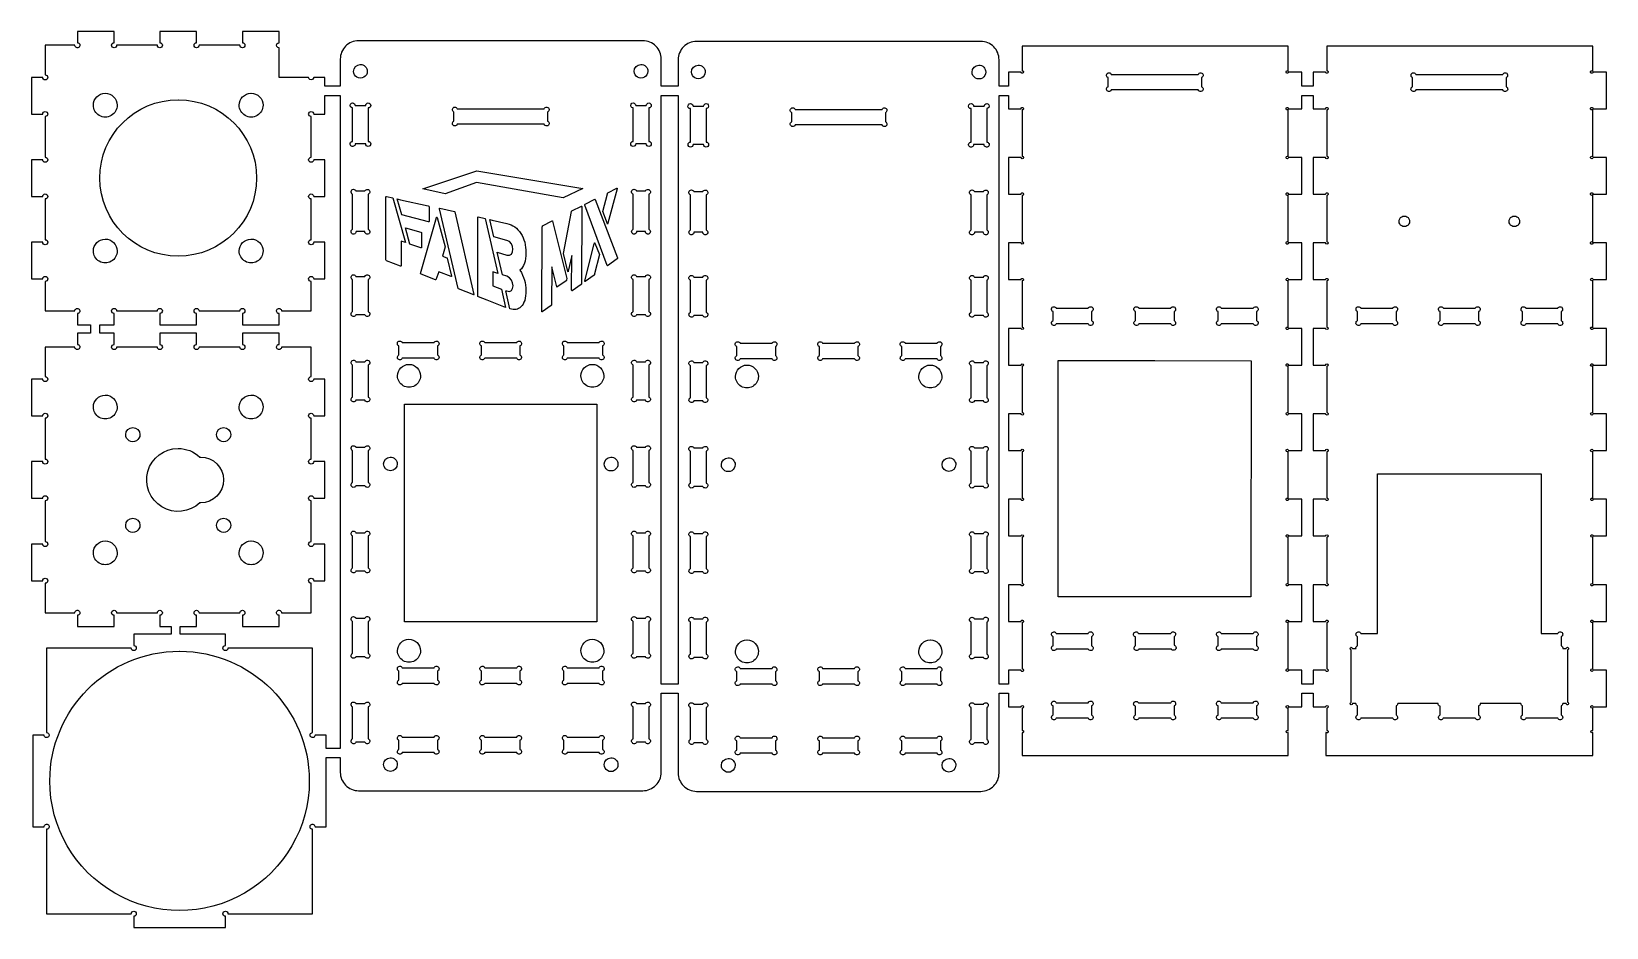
# Model space of a CAD drawing. Extents: x -138 to 206, y 217 to 412.
import ezdxf

# ---------------------------------------------------------------- set-up
doc = ezdxf.new("R2010")
doc.units = 0
doc.layers.add('Layer_1', color=7, linetype='CONTINUOUS')

msp = doc.modelspace()

# ---------------------------------------------------------------- linework, layer by layer
at = {"layer": 'Layer_1', "color": 7}
for p, q in [((-128.383378, 409.15491), (-134.833112, 409.15491)), ((-134.833112, 409.15491), (-134.833112, 402.693807)), ((-127.833539, 412.154727), (-127.833539, 409.704746)), ((-119.83351, 412.154727), (-127.833539, 412.154727)), ((-127.833539, 412.154727), (-127.833539, 412.154727)), ((-119.83351, 409.704746), (-119.83351, 412.154727)), ((-110.383443, 409.15491), (-119.283156, 409.15491)), ((-101.833576, 412.154727), (-109.833088, 412.154727)), ((-109.833088, 412.154727), (-109.833088, 409.704746)), ((-101.833576, 409.704746), (-101.833576, 412.154727)), ((-92.383508, 409.15491), (-101.283221, 409.15491)), ((-83.833125, 412.154727), (-91.833154, 412.154727)), ((-91.833154, 412.154727), (-91.833154, 409.704746)), ((-83.833125, 409.704746), (-83.833125, 412.154727)), ((-4.483964, 410.134694), (-66.483795, 410.134694)), ((69.227297, 409.989486), (7.227466, 409.989486)), ((136.292453, 408.953372), (78.292377, 408.953372)), ((78.292377, 408.953372), (78.292377, 403.579539)), ((136.292453, 403.49324), (136.292453, 408.953372)), ((202.723541, 408.953372), (144.723465, 408.953372)), ((144.723465, 408.953372), (144.723465, 403.579539)), ((202.723541, 403.49324), (202.723541, 408.953372)), ((-83.833125, 402.143968), (-83.833125, 408.604556)), ((-70.484068, 406.134422), (-70.484068, 400.187499)), ((-0.483691, 400.187499), (-0.483691, 406.134422)), ((3.22771, 405.989211), (3.22771, 400.187499)), ((73.227569, 400.187499), (73.227569, 405.989211)), ((-135.383467, 402.143968), (-137.833445, 402.143968)), ((-137.833445, 402.143968), (-137.833445, 394.143939)), ((-77.38339, 402.143968), (-83.833125, 402.143968)), ((-73.833219, 402.143968), (-76.283197, 402.143968)), ((-73.833219, 400.187499), (-73.833219, 402.143968)), ((-66.110175, 404.95465), (-66.110175, 404.95465)), ((-4.910811, 404.95465), (-4.910811, 404.95465)), ((7.600569, 404.809439), (7.600569, 404.809439)), ((68.800969, 404.809955), (68.800969, 404.809955)), ((78.017459, 403.304621), (75.292044, 403.304621)), ((75.292044, 403.304621), (75.292044, 400.187499)), ((96.986843, 400.100684), (96.986843, 402.080407)), ((97.182698, 403.140291), (97.182698, 403.140291)), ((97.704628, 402.79044), (116.674531, 402.79044)), ((117.387149, 402.078338), (117.387149, 400.104816)), ((139.29227, 403.304621), (136.3617, 403.304621)), ((139.29227, 400.187499), (139.29227, 403.304621)), ((144.448547, 403.304621), (141.723648, 403.304621)), ((141.723648, 403.304621), (141.723648, 400.187499)), ((163.418447, 400.100684), (163.418447, 402.080407)), ((164.136232, 402.79044), (183.106134, 402.79044)), ((183.600162, 403.140807), (183.602744, 403.140807)), ((183.600162, 403.140807), (183.600162, 403.140807)), ((183.818234, 402.078338), (183.818234, 400.104816)), ((205.723874, 403.304621), (202.793304, 403.304621)), ((205.723874, 395.304592), (205.723874, 403.304621)), ((-121.782746, 398.66511), (-121.782746, 398.66511)), ((-89.964015, 398.666145), (-89.964015, 398.666145)), ((-70.484068, 400.187499), (-73.833219, 400.187499)), ((3.22771, 400.187499), (-0.483691, 400.187499)), ((75.292044, 400.187499), (73.227569, 400.187499)), ((116.679698, 399.390648), (97.704628, 399.390648)), ((141.723648, 400.187499), (139.29227, 400.187499)), ((183.111302, 399.390648), (164.136232, 399.390648)), ((-105.867955, 397.259511), (-105.867955, 397.259511)), ((-73.833219, 398.187103), (-70.484068, 398.187103)), ((-73.833219, 394.143939), (-73.833219, 398.187103)), ((-73.833219, 398.187103), (-73.833219, 398.187103)), ((-70.484068, 398.187103), (-70.484068, 255.687795)), ((-67.786043, 396.555161), (-67.786043, 396.555161)), ((-67.783976, 388.155159), (-67.783976, 395.454971)), ((-67.234138, 396.005325), (-64.93402, 396.005325)), ((-64.383665, 395.454971), (-64.383665, 388.155159)), ((-45.498514, 395.640489), (-45.498514, 395.640489)), ((-44.971414, 395.290641), (-25.996346, 395.290641)), ((-6.586161, 396.555161), (-6.586161, 396.555161)), ((-6.584094, 388.155159), (-6.584094, 395.454971)), ((-6.03374, 396.005325), (-3.734139, 396.005325)), ((-3.183785, 395.454971), (-3.183785, 388.155159)), ((-0.483691, 398.187103), (3.22771, 398.187103)), ((-0.483691, 269.723628), (-0.483691, 398.187103)), ((-0.483691, 398.187103), (-0.483691, 398.187103)), ((3.22771, 398.187103), (3.22771, 269.723628)), ((5.927287, 388.009948), (5.927287, 395.310278)), ((6.477641, 395.860114), (8.777242, 395.860114)), ((9.322428, 396.410468), (9.322428, 396.410468)), ((9.327596, 395.310278), (9.327596, 388.009948)), ((28.209647, 395.495796), (28.210163, 395.495796)), ((28.209647, 395.495796), (28.209647, 395.495796)), ((28.210163, 395.495796), (28.211713, 395.495796)), ((28.739848, 395.145945), (47.714915, 395.145945)), ((67.127685, 388.009948), (67.127685, 395.310278)), ((67.677521, 395.860114), (69.977639, 395.860114)), ((70.523343, 396.410468), (70.523343, 396.410468)), ((70.527478, 395.310278), (70.527478, 388.009948)), ((73.227569, 398.187103), (75.292044, 398.187103)), ((73.227569, 269.723628), (73.227569, 398.187103)), ((73.227569, 398.187103), (73.227569, 398.187103)), ((75.292044, 398.187103), (75.292044, 395.304592)), ((75.292044, 395.304592), (78.017459, 395.304592)), ((136.292453, 384.847349), (136.292453, 395.125792)), ((136.363251, 395.304592), (139.29227, 395.304592)), ((139.29227, 398.187103), (141.723648, 398.187103)), ((139.29227, 395.304592), (139.29227, 398.187103)), ((139.29227, 398.187103), (139.29227, 398.187103)), ((141.723648, 398.187103), (141.723648, 395.304592)), ((141.723648, 395.304592), (144.448547, 395.304592)), ((202.723541, 384.847349), (202.723541, 395.125792)), ((202.794854, 395.304592), (205.723874, 395.304592)), ((-137.833445, 394.143939), (-135.383467, 394.143939)), ((-134.833112, 393.594103), (-134.833112, 384.699555)), ((-76.833552, 384.699555), (-76.833552, 393.594103)), ((-76.283197, 394.143939), (-73.833219, 394.143939)), ((-45.684032, 392.603466), (-45.684032, 394.578538)), ((-25.996346, 391.890848), (-44.971414, 391.890848)), ((-25.283728, 394.578538), (-25.283728, 392.603466)), ((28.02723, 392.458255), (28.02723, 394.433327)), ((47.714915, 391.745637), (28.739848, 391.745637)), ((48.427534, 394.433327), (48.427534, 392.458255)), ((78.292377, 395.029674), (78.292377, 384.930031)), ((144.723465, 395.029674), (144.723465, 384.930031)), ((-64.93402, 387.60532), (-67.234138, 387.60532)), ((-3.734139, 387.60532), (-6.03374, 387.60532)), ((8.777242, 387.460109), (6.477641, 387.460109)), ((69.977639, 387.460109), (67.677521, 387.460109)), ((-135.383467, 384.149201), (-137.833445, 384.149201)), ((-137.833445, 384.149201), (-137.833445, 376.149172)), ((-73.833219, 384.149201), (-76.283197, 384.149201)), ((-73.833219, 376.149172), (-73.833219, 384.149201)), ((-52.480516, 377.819873), (-40.691056, 381.717825)), ((-40.691056, 381.717825), (-17.557068, 377.859663)), ((-40.691056, 381.717825), (-40.691056, 381.717825)), ((78.017459, 384.654597), (75.292044, 384.654597)), ((75.292044, 384.654597), (75.292044, 376.654568)), ((139.29227, 384.654597), (136.365317, 384.654597)), ((139.29227, 376.654568), (139.29227, 384.654597)), ((144.448547, 384.654597), (141.723648, 384.654597)), ((141.723648, 384.654597), (141.723648, 376.654568)), ((205.723874, 384.654597), (202.796921, 384.654597)), ((205.723874, 376.654568), (205.723874, 384.654597)), ((-40.788208, 379.175344), (-47.620867, 376.757404)), ((-21.830192, 375.872187), (-40.788208, 379.175344)), ((-12.131559, 376.952225), (-10.143567, 377.955781)), ((-10.093441, 377.971283), (-10.093441, 377.971283)), ((-137.833445, 376.149172), (-135.383467, 376.149172)), ((-134.833112, 375.599336), (-134.833112, 366.704788)), ((-76.833552, 366.704788), (-76.833552, 375.599336)), ((-76.283197, 376.149172), (-73.833219, 376.149172)), ((-67.783976, 368.977519), (-67.783976, 376.642683)), ((-67.601557, 377.705149), (-67.601041, 377.705149)), ((-67.601557, 377.705149), (-67.601557, 377.705149)), ((-67.601041, 377.705149), (-67.598456, 377.705149)), ((-67.071358, 377.355301), (-65.096283, 377.355301)), ((-64.383665, 376.642683), (-64.383665, 368.977519)), ((-60.508451, 362.286453), (-60.508451, 376.034967)), ((-60.439204, 376.150206), (-60.439204, 376.150206)), ((-60.384943, 376.146074), (-59.006215, 375.830846)), ((-59.006215, 375.830846), (-56.260647, 366.069169)), ((-58.038317, 375.609155), (-57.851764, 375.565747)), ((-57.058014, 372.154069), (-58.038317, 375.609155)), ((-58.038317, 375.609155), (-58.038317, 375.609155)), ((-57.851764, 375.565747), (-57.3319, 375.447407)), ((-57.3319, 375.447407), (-51.316246, 374.070229)), ((-47.620867, 376.757404), (-52.480516, 377.819873)), ((-17.557068, 377.859663), (-21.830192, 375.872187)), ((-17.065625, 374.462453), (-14.958777, 375.525956)), ((-14.933455, 375.532674), (-14.933455, 375.532674)), ((-14.878678, 375.472212), (-10.011275, 362.728288)), ((-13.204362, 372.860486), (-12.211658, 376.731049)), ((-10.063468, 377.842092), (-12.082467, 370.304052)), ((-6.584094, 368.977519), (-6.584094, 376.642683)), ((-6.401676, 377.705149), (-6.401159, 377.705149)), ((-6.401676, 377.705149), (-6.401676, 377.705149)), ((-5.871476, 377.355301), (-3.896403, 377.355301)), ((-3.183785, 376.642683), (-3.183785, 368.977519)), ((5.927287, 368.832308), (5.927287, 376.497988)), ((6.111771, 377.559941), (6.111771, 377.559941)), ((6.639905, 377.21009), (8.614978, 377.21009)), ((9.327596, 376.497988), (9.327596, 368.832308)), ((67.127685, 368.832308), (67.127685, 376.497988)), ((67.312169, 377.559941), (67.312169, 377.559941)), ((67.839785, 377.21009), (69.81486, 377.21009)), ((70.527478, 376.497988), (70.527478, 368.832308)), ((75.292044, 376.654568), (78.017459, 376.654568)), ((78.292377, 376.37965), (78.292377, 366.280007)), ((136.292453, 366.20146), (136.292453, 376.472151)), ((136.366867, 376.654568), (139.29227, 376.654568)), ((141.723648, 376.654568), (144.448547, 376.654568)), ((144.723465, 376.37965), (144.723465, 366.280007)), ((202.723541, 366.20146), (202.723541, 376.472151)), ((202.798471, 376.654568), (205.723874, 376.654568)), ((-51.261986, 370.616695), (-57.058014, 372.154069)), ((-52.957491, 359.348649), (-49.485867, 371.564956)), ((-51.125045, 373.89298), (-51.125045, 370.713328)), ((-49.402669, 371.612499), (-49.402669, 371.612499)), ((-49.321021, 371.524649), (-47.635853, 365.141577)), ((-44.75799, 356.084765), (-48.80684, 373.43306)), ((-48.745346, 373.602557), (-45.588949, 372.880639)), ((-48.745346, 373.602557), (-48.745346, 373.602557)), ((-45.505748, 372.76695), (-41.313756, 354.756681)), ((-40.495201, 354.461607), (-40.495201, 371.54067)), ((-40.425957, 371.687948), (-40.425957, 371.687948)), ((-40.372212, 371.686397), (-38.858092, 371.338613)), ((-38.858092, 371.338613), (-36.089269, 359.355367)), ((-37.889677, 371.116921), (-37.32072, 370.987215)), ((-37.004976, 367.311469), (-37.889677, 371.116921)), ((-37.889677, 371.116921), (-37.889677, 371.116921)), ((-21.81779, 363.680682), (-20.032369, 372.84033)), ((-19.977075, 372.992777), (-17.871777, 374.054728)), ((-17.819584, 373.779291), (-17.867126, 357.164802)), ((-17.838187, 374.06248), (-17.838187, 374.06248)), ((-17.819584, 373.935871), (-17.830436, 373.879028)), ((-12.251449, 361.095312), (-17.119368, 374.267117)), ((-12.214758, 370.158325), (-13.204362, 372.860486)), ((161.623725, 371.864679), (161.623725, 371.864679)), ((185.623809, 371.864679), (185.623809, 371.864679)), ((-65.134008, 368.465405), (-67.03415, 368.465405)), ((-56.271501, 369.333053), (-52.936819, 368.349649)), ((-55.292749, 365.748774), (-56.271501, 369.333053)), ((-56.271501, 369.333053), (-56.271501, 369.333053)), ((-52.729082, 368.157414), (-52.729082, 365.029954)), ((-37.32072, 370.987215), (-37.316068, 370.98463)), ((-37.316068, 370.98463), (-34.120915, 370.253409)), ((-26.51311, 351.041661), (-26.411308, 369.410049)), ((-26.343611, 369.750081), (-24.252266, 370.80738)), ((-24.226428, 370.813066), (-24.226428, 370.813066)), ((-24.172168, 370.742785), (-21.065381, 358.257759)), ((-3.934127, 368.465405), (-5.833752, 368.465405)), ((8.577254, 368.320193), (6.677628, 368.320193)), ((69.777651, 368.320193), (67.877509, 368.320193)), ((-135.383467, 366.154952), (-137.833445, 366.154952)), ((-137.833445, 366.154952), (-137.833445, 358.154923)), ((-121.782746, 366.845348), (-121.782746, 366.845348)), ((-89.964015, 366.846382), (-89.964015, 366.846382)), ((-73.833219, 366.154952), (-76.283197, 366.154952)), ((-73.833219, 358.154923), (-73.833219, 366.154952)), ((-56.260647, 366.069169), (-57.208911, 366.382846)), ((-57.208911, 366.382846), (-57.208911, 361.013664)), ((-52.878426, 364.948822), (-55.292749, 365.748774)), ((-47.635853, 365.141577), (-48.199124, 363.105526)), ((-34.161222, 366.566294), (-37.004976, 367.311469)), ((-17.149857, 357.69707), (-15.087968, 365.810269)), ((-14.997534, 366.037128), (-14.997534, 366.037128)), ((-14.954126, 365.964264), (-13.95212, 363.488447)), ((78.017459, 366.004573), (75.292044, 366.004573)), ((75.292044, 366.004573), (75.292044, 358.004544)), ((139.29227, 366.004573), (136.369452, 366.004573)), ((139.29227, 358.004544), (139.29227, 366.004573)), ((144.448547, 366.004573), (141.723648, 366.004573)), ((141.723648, 366.004573), (141.723648, 358.004544)), ((205.723874, 366.004573), (202.800537, 366.004573)), ((205.723874, 358.004544), (205.723874, 366.004573)), ((-57.352054, 360.924264), (-60.365306, 362.110753)), ((-48.199124, 363.105526), (-47.20332, 362.773246)), ((-47.141825, 362.70555), (-46.235421, 358.754887)), ((-35.121371, 359.033422), (-36.237063, 363.969039)), ((-36.237063, 363.969039), (-34.161222, 363.365458)), ((-24.327714, 360.801272), (-24.369055, 352.588339)), ((-23.264213, 356.450633), (-24.327714, 360.801272)), ((-20.834387, 359.779629), (-21.81779, 363.680682)), ((-19.984826, 363.2311), (-20.754288, 359.833374)), ((-20.012215, 355.670837), (-19.984826, 363.2311)), ((-13.95212, 363.488447), (-15.001668, 359.240643)), ((-10.077421, 362.547935), (-12.211658, 361.033817)), ((-137.833445, 358.154923), (-135.383467, 358.154923)), ((-134.833112, 357.604569), (-134.833112, 351.154834)), ((-76.833552, 351.154834), (-76.833552, 357.604569)), ((-76.283197, 358.154923), (-73.833219, 358.154923)), ((-67.783976, 351.017375), (-67.783976, 357.992659)), ((-67.601557, 359.055126), (-67.601041, 359.055126)), ((-67.601557, 359.055126), (-67.601557, 359.055126)), ((-67.601041, 359.055126), (-67.59949, 359.055126)), ((-67.071358, 358.705278), (-65.096283, 358.705278)), ((-64.383665, 357.992659), (-64.383665, 351.017375)), ((-49.699809, 357.934782), (-52.814346, 359.159512)), ((-49.699809, 357.934263), (-49.699809, 357.934782)), ((-48.951533, 359.672142), (-49.616608, 357.947183)), ((-46.296915, 358.682539), (-48.951533, 359.672142)), ((-36.089269, 359.355367), (-37.194111, 359.722786)), ((-37.194111, 359.722786), (-37.194111, 356.608248)), ((-34.182925, 358.722846), (-35.121371, 359.033422)), ((-34.182409, 358.720779), (-34.182925, 358.722846)), ((-21.175968, 357.755982), (-23.224422, 356.375187)), ((-21.065381, 358.257759), (-21.106722, 357.952869)), ((-15.083317, 358.996216), (-17.070276, 357.584931)), ((-15.081767, 358.996216), (-15.083317, 358.996216)), ((-6.584094, 351.017375), (-6.584094, 357.992659)), ((-6.401676, 359.055126), (-6.401159, 359.055126)), ((-6.401676, 359.055126), (-6.401676, 359.055126)), ((-6.401159, 359.055126), (-6.399609, 359.055126)), ((-5.871476, 358.705278), (-3.896403, 358.705278)), ((-3.183785, 357.992659), (-3.183785, 351.017375)), ((5.927287, 350.87268), (5.927287, 357.847964)), ((6.111771, 358.909914), (6.111771, 358.909914)), ((6.639905, 358.560066), (8.614978, 358.560066)), ((9.327596, 357.847964), (9.327596, 350.87268)), ((67.127685, 350.87268), (67.127685, 357.847964)), ((67.312169, 358.909914), (67.312169, 358.909914)), ((67.839785, 358.560066), (69.81486, 358.560066)), ((70.527478, 357.847964), (70.527478, 350.87268)), ((75.292044, 358.004544), (78.017459, 358.004544)), ((78.292377, 357.729627), (78.292377, 347.629983)), ((136.292453, 347.555053), (136.292453, 357.817992)), ((136.371003, 358.004544), (139.29227, 358.004544)), ((141.723648, 358.004544), (144.448547, 358.004544)), ((144.723465, 357.729627), (144.723465, 347.629983)), ((202.723541, 347.555053), (202.723541, 357.817992)), ((202.802088, 358.004544), (205.723874, 358.004544)), ((-41.333912, 354.641442), (-44.696496, 355.964877)), ((-38.473104, 353.514896), (-40.352059, 354.25542)), ((-37.194111, 356.608248), (-35.322909, 355.932836)), ((-35.322909, 355.932836), (-34.436658, 351.92688)), ((-33.479094, 351.590981), (-34.355008, 355.582988)), ((-34.355008, 355.582988), (-34.182409, 355.521491)), ((-17.962728, 356.950863), (-19.918681, 355.562832)), ((-134.833112, 351.154834), (-128.383378, 351.154834)), ((-127.833539, 350.604995), (-127.833539, 348.154499)), ((-119.83351, 348.154499), (-119.83351, 350.604995)), ((-119.283156, 351.154834), (-110.383443, 351.154834)), ((-109.833088, 350.604995), (-109.833088, 348.154499)), ((-101.833576, 348.154499), (-101.833576, 350.604995)), ((-101.283221, 351.154834), (-92.383508, 351.154834)), ((-91.833154, 350.604995), (-91.833154, 348.154499)), ((-83.833125, 348.154499), (-83.833125, 350.604995)), ((-83.283286, 351.154834), (-76.833552, 351.154834)), ((-37.338807, 353.069962), (-38.473104, 353.514896)), ((-34.436658, 351.92688), (-37.338807, 353.069962)), ((-24.464656, 352.337191), (-26.420609, 350.94761)), ((84.992227, 349.052637), (84.992227, 351.028226)), ((85.704846, 351.740328), (92.68013, 351.740328)), ((93.174157, 352.090694), (93.17674, 352.090694)), ((93.174157, 352.090694), (93.174157, 352.090694)), ((93.392232, 351.028226), (93.392232, 349.052637)), ((102.986995, 349.050568), (102.986995, 351.030292)), ((103.70478, 351.740328), (110.680065, 351.740328)), ((111.174092, 352.090694), (111.174608, 352.090694)), ((111.174092, 352.090694), (111.174092, 352.090694)), ((111.386997, 351.026159), (111.386997, 349.054704)), ((120.981762, 349.048502), (120.981762, 351.032361)), ((121.188468, 352.090176), (121.188468, 352.090176)), ((121.704715, 351.740328), (128.669146, 351.740328)), ((129.381764, 351.028226), (129.381764, 349.05677)), ((151.423831, 349.052637), (151.423831, 351.028226)), ((151.609349, 352.090176), (151.609349, 352.090176)), ((152.135931, 351.740328), (159.111215, 351.740328)), ((159.823833, 351.028226), (159.823833, 349.052637)), ((169.418598, 349.050568), (169.418598, 351.030292)), ((170.135865, 351.740328), (177.11115, 351.740328)), ((177.605693, 352.090694), (177.605693, 352.090694)), ((177.818085, 351.026159), (177.818085, 349.054704)), ((187.412847, 349.048502), (187.412847, 351.032361)), ((188.1358, 351.740328), (195.10075, 351.740328)), ((195.594777, 352.090694), (195.597359, 352.090694)), ((195.594777, 352.090694), (195.594777, 352.090694)), ((195.812852, 351.028226), (195.812852, 349.05677)), ((-127.833539, 348.154499), (-124.956711, 348.154499)), ((-124.956711, 348.154499), (-124.956711, 346.27968)), ((-122.956318, 346.27968), (-122.956318, 348.154499)), ((-122.956318, 348.154499), (-119.83351, 348.154499)), ((-109.833088, 348.154499), (-101.833576, 348.154499)), ((-91.833154, 348.154499), (-83.833125, 348.154499)), ((-65.096283, 350.305273), (-67.071358, 350.305273)), ((-3.896403, 350.305273), (-5.871476, 350.305273)), ((8.614978, 350.160061), (6.639905, 350.160061)), ((69.81486, 350.160061), (67.839785, 350.160061)), ((78.017459, 347.35455), (75.292044, 347.35455)), ((75.292044, 347.35455), (75.292044, 339.355037)), ((92.68013, 348.340535), (85.704846, 348.340535)), ((110.680065, 348.340535), (103.70478, 348.340535)), ((128.679999, 348.340535), (121.704715, 348.340535)), ((139.29227, 347.35455), (136.373069, 347.35455)), ((139.29227, 339.355037), (139.29227, 347.35455)), ((144.448547, 347.35455), (141.723648, 347.35455)), ((141.723648, 347.35455), (141.723648, 339.355037)), ((159.111215, 348.340535), (152.135931, 348.340535)), ((177.11115, 348.340535), (170.135865, 348.340535)), ((195.111603, 348.340535), (188.1358, 348.340535)), ((205.723874, 347.35455), (202.804157, 347.35455)), ((205.723874, 339.355037), (205.723874, 347.35455)), ((-124.956711, 346.27968), (-127.833539, 346.27968)), ((-127.833539, 346.27968), (-127.833539, 343.829699)), ((-119.83351, 346.27968), (-122.956318, 346.27968)), ((-119.83351, 343.829699), (-119.83351, 346.27968)), ((-101.833576, 346.27968), (-109.833088, 346.27968)), ((-109.833088, 346.27968), (-109.833088, 343.829699)), ((-101.833576, 343.829699), (-101.833576, 346.27968)), ((-83.833125, 346.27968), (-91.833154, 346.27968)), ((-91.833154, 346.27968), (-91.833154, 343.829699)), ((-83.833125, 343.829699), (-83.833125, 346.27968)), ((-57.501398, 344.590892), (-57.500882, 344.590892)), ((-57.501398, 344.590892), (-57.501398, 344.590892)), ((-56.971715, 344.241044), (-49.996431, 344.241044)), ((-39.501466, 344.590892), (-39.500947, 344.590892)), ((-39.501466, 344.590892), (-39.501466, 344.590892)), ((-38.97178, 344.241044), (-31.996496, 344.241044)), ((-21.50153, 344.590892), (-21.501013, 344.590892)), ((-21.50153, 344.590892), (-21.50153, 344.590892)), ((-20.97133, 344.241044), (-13.996045, 344.241044)), ((16.209863, 344.445683), (16.21038, 344.445683)), ((16.209863, 344.445683), (16.209863, 344.445683)), ((16.739546, 344.095833), (23.715348, 344.095833)), ((34.209799, 344.445683), (34.210315, 344.445683)), ((34.209799, 344.445683), (34.209799, 344.445683)), ((34.210315, 344.445683), (34.211865, 344.445683)), ((34.739998, 344.095833), (41.715282, 344.095833)), ((52.209731, 344.445683), (52.21025, 344.445683)), ((52.209731, 344.445683), (52.209731, 344.445683)), ((52.21025, 344.445683), (52.2118, 344.445683)), ((52.739932, 344.095833), (59.715217, 344.095833)), ((-128.383378, 343.279863), (-134.833112, 343.279863)), ((-134.833112, 343.279863), (-134.833112, 336.82961)), ((-110.383443, 343.279863), (-119.283156, 343.279863)), ((-92.383508, 343.279863), (-101.283221, 343.279863)), ((-76.833552, 343.279863), (-83.283286, 343.279863)), ((-76.833552, 336.82961), (-76.833552, 343.279863)), ((-67.601557, 340.405102), (-67.601041, 340.405102)), ((-67.601557, 340.405102), (-67.601557, 340.405102)), ((-67.601041, 340.405102), (-67.59949, 340.405102)), ((-57.683817, 341.553351), (-57.683817, 343.528426)), ((-49.996431, 340.840735), (-56.971715, 340.840735)), ((-49.283813, 343.528426), (-49.283813, 341.553351)), ((-39.683883, 341.553351), (-39.683883, 343.528426)), ((-31.996496, 340.840735), (-38.97178, 340.840735)), ((-31.283878, 343.528426), (-31.283878, 341.553351)), ((-21.683947, 341.553351), (-21.683947, 343.528426)), ((-13.996045, 340.840735), (-20.97133, 340.840735)), ((-13.283943, 343.528426), (-13.283943, 341.553351)), ((-6.401676, 340.405102), (-6.401159, 340.405102)), ((-6.401676, 340.405102), (-6.401676, 340.405102)), ((6.111771, 340.25989), (6.111771, 340.25989)), ((16.027445, 341.408142), (16.027445, 343.383215)), ((23.715348, 340.69604), (16.739546, 340.69604)), ((24.427449, 343.383215), (24.427449, 341.408142)), ((34.027379, 341.408142), (34.027379, 343.383215)), ((41.715282, 340.69604), (34.739998, 340.69604)), ((42.427384, 343.383215), (42.427384, 341.408142)), ((52.027314, 341.408142), (52.027314, 343.383215)), ((59.715217, 340.69604), (52.739932, 340.69604)), ((60.427319, 343.383215), (60.427319, 341.408142)), ((67.312169, 340.25989), (67.312169, 340.25989)), ((86.145644, 340.340506), (107.186221, 340.340506)), ((86.145644, 288.774662), (86.145644, 340.340506)), ((86.145644, 340.340506), (86.145644, 340.340506)), ((107.186221, 340.340506), (128.226281, 340.307433)), ((128.226281, 340.307433), (128.145665, 288.742106)), ((-67.783976, 332.367351), (-67.783976, 339.342636)), ((-67.071358, 340.055254), (-65.096283, 340.055254)), ((-64.383665, 339.342636), (-64.383665, 332.367351)), ((-55.523225, 339.497663), (-55.523225, 339.497663)), ((-15.5236, 339.497663), (-15.5236, 339.497663)), ((-6.584094, 332.367351), (-6.584094, 339.342636)), ((-5.871476, 340.055254), (-3.896403, 340.055254)), ((-3.183785, 339.342636), (-3.183785, 332.367351)), ((5.927287, 332.222656), (5.927287, 339.19794)), ((6.639905, 339.910042), (8.614978, 339.910042)), ((9.327596, 339.19794), (9.327596, 332.222656)), ((18.188037, 339.352454), (18.188037, 339.352454)), ((58.187663, 339.352454), (58.187663, 339.352454)), ((67.127685, 332.222656), (67.127685, 339.19794)), ((67.839785, 339.910042), (69.81486, 339.910042)), ((70.527478, 339.19794), (70.527478, 332.222656)), ((75.292044, 339.355037), (78.017459, 339.355037)), ((78.292377, 339.079603), (78.292377, 328.97996)), ((136.292453, 328.908646), (136.292453, 339.164351)), ((136.37462, 339.355037), (139.29227, 339.355037)), ((141.723648, 339.355037), (144.448547, 339.355037)), ((144.723465, 339.079603), (144.723465, 328.97996)), ((202.723541, 328.908646), (202.723541, 339.164351)), ((202.805707, 339.355037), (205.723874, 339.355037)), ((-135.383467, 336.279771), (-137.833445, 336.279771)), ((-137.833445, 336.279771), (-137.833445, 328.279745)), ((-73.833219, 336.279771), (-76.283197, 336.279771)), ((-73.833219, 328.279745), (-73.833219, 336.279771)), ((-121.782746, 332.790063), (-121.782746, 332.790063)), ((-89.964015, 332.791097), (-89.964015, 332.791097)), ((-65.096283, 331.655249), (-67.071358, 331.655249)), ((-56.48389, 330.840827), (-14.48387, 330.840827)), ((-56.48389, 283.275256), (-56.48389, 330.840827)), ((-56.48389, 330.840827), (-56.48389, 330.840827)), ((-14.48387, 330.840827), (-14.48387, 283.275256)), ((-3.896403, 331.655249), (-5.871476, 331.655249)), ((8.614978, 331.510038), (6.639905, 331.510038)), ((69.81486, 331.510038), (67.839785, 331.510038)), ((-137.833445, 328.279745), (-135.383467, 328.279745)), ((-134.833112, 327.729907), (-134.833112, 318.834843)), ((-76.833552, 318.834843), (-76.833552, 327.729907)), ((-76.283197, 328.279745), (-73.833219, 328.279745)), ((78.017459, 328.705042), (75.292044, 328.705042)), ((75.292044, 328.705042), (75.292044, 320.705013)), ((139.29227, 328.705042), (136.376686, 328.705042)), ((139.29227, 320.705013), (139.29227, 328.705042)), ((144.448547, 328.705042), (141.723648, 328.705042)), ((141.723648, 328.705042), (141.723648, 320.705013)), ((205.723874, 328.705042), (202.807774, 328.705042)), ((205.723874, 320.705013), (205.723874, 328.705042)), ((-115.744354, 325.729511), (-115.744354, 325.729511)), ((-95.945565, 325.729511), (-95.945565, 325.729511)), ((-105.849353, 321.148396), (-105.848834, 321.148396)), ((-105.849353, 321.148396), (-105.849353, 321.148396)), ((-67.783976, 313.717326), (-67.783976, 320.693127)), ((-67.598456, 321.755078), (-67.598456, 321.755078)), ((-67.071358, 321.405228), (-65.096283, 321.405228)), ((-64.383665, 320.693127), (-64.383665, 313.717326)), ((-6.584094, 313.717326), (-6.584094, 320.693127)), ((-6.398576, 321.755078), (-6.398059, 321.755078)), ((-6.398576, 321.755078), (-6.398576, 321.755078)), ((-5.871476, 321.405228), (-3.896403, 321.405228)), ((-3.183785, 320.693127), (-3.183785, 313.717326)), ((5.927287, 313.572632), (5.927287, 320.547916)), ((6.111771, 321.609867), (6.111771, 321.609867)), ((6.639905, 321.260018), (8.614978, 321.260018)), ((9.327596, 320.547916), (9.327596, 313.572632)), ((67.127685, 313.572632), (67.127685, 320.547916)), ((67.312169, 321.609867), (67.312169, 321.609867)), ((67.839785, 321.260018), (69.81486, 321.260018)), ((70.527478, 320.547916), (70.527478, 313.572632)), ((75.292044, 320.705013), (78.017459, 320.705013)), ((78.292377, 320.429577), (78.292377, 310.329935)), ((136.292453, 310.262239), (136.292453, 320.510709)), ((136.378237, 320.705013), (139.29227, 320.705013)), ((141.723648, 320.705013), (144.448547, 320.705013)), ((144.723465, 320.429577), (144.723465, 310.329935)), ((202.723541, 310.262239), (202.723541, 320.510709)), ((202.809324, 320.705013), (205.723874, 320.705013)), ((-135.383467, 318.285006), (-137.833445, 318.285006)), ((-137.833445, 318.285006), (-137.833445, 310.284977)), ((-101.123542, 319.279777), (-100.932339, 319.279777)), ((-73.833219, 318.285006), (-76.283197, 318.285006)), ((-73.833219, 310.284977), (-73.833219, 318.285006)), ((-59.578792, 319.257039), (-59.578792, 319.257039)), ((-11.444262, 319.257039), (-11.444262, 319.257039)), ((14.13247, 319.112345), (14.13247, 319.112345)), ((62.266999, 319.112345), (62.266999, 319.112345)), ((-65.096283, 313.005225), (-67.071358, 313.005225)), ((-3.896403, 313.005225), (-5.871476, 313.005225)), ((8.614978, 312.860014), (6.639905, 312.860014)), ((69.81486, 312.860014), (67.839785, 312.860014)), ((155.761032, 315.628837), (191.485983, 315.628837)), ((155.761032, 280.774634), (155.761032, 315.628837)), ((155.761032, 315.628837), (155.761032, 315.628837)), ((191.485983, 315.628837), (191.485983, 280.774634)), ((-137.833445, 310.284977), (-135.383467, 310.284977)), ((-134.833112, 309.73514), (-134.833112, 300.840592)), ((-100.932339, 309.27987), (-101.123542, 309.27987)), ((-76.833552, 300.840592), (-76.833552, 309.73514)), ((-76.283197, 310.284977), (-73.833219, 310.284977)), ((78.017459, 310.055017), (75.292044, 310.055017)), ((75.292044, 310.055017), (75.292044, 302.054989)), ((139.29227, 310.055017), (136.380303, 310.055017)), ((139.29227, 302.054989), (139.29227, 310.055017)), ((144.448547, 310.055017), (141.723648, 310.055017)), ((141.723648, 310.055017), (141.723648, 302.054989)), ((205.723874, 310.055017), (202.811391, 310.055017)), ((205.723874, 302.054989), (205.723874, 310.055017)), ((-115.744354, 305.930721), (-115.744354, 305.930721)), ((-95.945565, 305.930721), (-95.945565, 305.930721)), ((-67.598456, 303.105054), (-67.598456, 303.105054)), ((-67.071358, 302.755204), (-65.096283, 302.755204)), ((-6.398576, 303.105054), (-6.398576, 303.105054)), ((-5.871476, 302.755204), (-3.896403, 302.755204)), ((6.111771, 302.959843), (6.111771, 302.959843)), ((6.639905, 302.609993), (8.614978, 302.609993)), ((67.312169, 302.959843), (67.312169, 302.959843)), ((67.839785, 302.609993), (69.81486, 302.609993)), ((-135.383467, 300.290238), (-137.833445, 300.290238)), ((-137.833445, 300.290238), (-137.833445, 292.29021)), ((-121.782746, 300.9703), (-121.782746, 300.9703)), ((-89.964015, 300.971334), (-89.964015, 300.971334)), ((-73.833219, 300.290238), (-76.283197, 300.290238)), ((-73.833219, 292.29021), (-73.833219, 300.290238)), ((-67.783976, 295.067818), (-67.783976, 302.043103)), ((-64.383665, 302.043103), (-64.383665, 295.067818)), ((-6.584094, 295.067818), (-6.584094, 302.043103)), ((-3.183785, 302.043103), (-3.183785, 295.067818)), ((5.927287, 294.922607), (5.927287, 301.897892)), ((9.327596, 301.897892), (9.327596, 294.922607)), ((67.127685, 294.922607), (67.127685, 301.897892)), ((70.527478, 301.897892), (70.527478, 294.922607)), ((75.292044, 302.054989), (78.017459, 302.054989)), ((78.292377, 301.779553), (78.292377, 291.679911)), ((136.292453, 291.615316), (136.292453, 301.857585)), ((136.381853, 302.054989), (139.29227, 302.054989)), ((141.723648, 302.054989), (144.448547, 302.054989)), ((144.723465, 301.779553), (144.723465, 291.679911)), ((202.723541, 291.615316), (202.723541, 301.857585)), ((202.812941, 302.054989), (205.723874, 302.054989)), ((-137.833445, 292.29021), (-135.383467, 292.29021)), ((-76.283197, 292.29021), (-73.833219, 292.29021)), ((-65.096283, 294.3552), (-67.071358, 294.3552)), ((-3.896403, 294.3552), (-5.871476, 294.3552)), ((8.614978, 294.209989), (6.639905, 294.209989)), ((69.81486, 294.209989), (67.839785, 294.209989)), ((-134.833112, 291.740373), (-134.833112, 285.279785)), ((-76.833552, 285.279785), (-76.833552, 291.740373)), ((78.017459, 291.404993), (75.292044, 291.404993)), ((75.292044, 291.404993), (75.292044, 283.404964)), ((107.145914, 288.774662), (86.145644, 288.774662)), ((128.145665, 288.742106), (107.145914, 288.774662)), ((139.29227, 291.404993), (136.383922, 291.404993)), ((139.29227, 283.404964), (139.29227, 291.404993)), ((144.448547, 291.404993), (141.723648, 291.404993)), ((141.723648, 291.404993), (141.723648, 283.404964)), ((205.723874, 291.404993), (202.815526, 291.404993)), ((205.723874, 283.404964), (205.723874, 291.404993)), ((-134.833112, 285.279785), (-128.383378, 285.279785)), ((-119.283156, 285.279785), (-110.383443, 285.279785)), ((-101.283221, 285.279785), (-92.383508, 285.279785)), ((-83.283286, 285.279785), (-76.833552, 285.279785)), ((-127.833539, 284.729948), (-127.833539, 282.279452)), ((-127.833539, 282.279452), (-119.83351, 282.279452)), ((-119.83351, 282.279452), (-119.83351, 284.729948)), ((-109.833088, 284.729948), (-109.833088, 282.279452)), ((-109.833088, 282.279452), (-107.369672, 282.279452)), ((-107.369672, 282.279452), (-107.369672, 280.592216)), ((-105.369795, 280.592216), (-105.369795, 282.279452)), ((-105.369795, 282.279452), (-101.833576, 282.279452)), ((-101.833576, 282.279452), (-101.833576, 284.729948)), ((-91.833154, 284.729948), (-91.833154, 282.279452)), ((-91.833154, 282.279452), (-83.833125, 282.279452)), ((-83.833125, 282.279452), (-83.833125, 284.729948)), ((-67.783976, 276.417794), (-67.783976, 283.393079)), ((-67.598456, 284.45503), (-67.598456, 284.45503)), ((-67.071358, 284.10518), (-65.096283, 284.10518)), ((-64.383665, 283.393079), (-64.383665, 276.417794)), ((-14.48387, 283.275256), (-56.48389, 283.275256)), ((-6.584094, 276.417794), (-6.584094, 283.393079)), ((-6.398576, 284.45503), (-6.398576, 284.45503)), ((-5.871476, 284.10518), (-3.896403, 284.10518)), ((-3.183785, 283.393079), (-3.183785, 276.417794)), ((5.927287, 276.272583), (5.927287, 283.247868)), ((6.111771, 284.309819), (6.111771, 284.309819)), ((6.639905, 283.959969), (8.614978, 283.959969)), ((9.327596, 283.247868), (9.327596, 276.272583)), ((67.127685, 276.272583), (67.127685, 283.247868)), ((67.312169, 284.309819), (67.312169, 284.309819)), ((67.839785, 283.959969), (69.81486, 283.959969)), ((70.527478, 283.247868), (70.527478, 276.272583)), ((75.292044, 283.404964), (78.017459, 283.404964)), ((78.292377, 283.130046), (78.292377, 273.029887)), ((136.292453, 272.968909), (136.292453, 283.203943)), ((136.385473, 283.404964), (139.29227, 283.404964)), ((141.723648, 283.404964), (144.448547, 283.404964)), ((144.723465, 283.130046), (144.723465, 273.029887)), ((202.723541, 272.968909), (202.723541, 283.203943)), ((202.817074, 283.404964), (205.723874, 283.404964)), ((-107.369672, 280.592216), (-115.532999, 280.592216)), ((-115.532999, 280.592216), (-115.532999, 278.142236)), ((-95.533185, 280.592216), (-105.369795, 280.592216)), ((-95.533185, 278.142236), (-95.533185, 280.592216)), ((-55.523743, 279.497193), (-55.523743, 279.497193)), ((-15.5236, 279.497193), (-15.5236, 279.497193)), ((18.188037, 279.352499), (18.188037, 279.352499)), ((58.188179, 279.352499), (58.188179, 279.352499)), ((84.992227, 278.086943), (84.992227, 280.062533)), ((85.704846, 280.774634), (92.68013, 280.774634)), ((93.174157, 281.125), (93.17674, 281.125)), ((93.174157, 281.125), (93.174157, 281.125)), ((93.392232, 280.062533), (93.392232, 278.086943)), ((102.986995, 278.098828), (102.986995, 280.035144)), ((103.074328, 281.124483), (103.074328, 281.124483)), ((103.604527, 280.774634), (110.674381, 280.774634)), ((111.386997, 280.062533), (111.386997, 278.182544)), ((120.981762, 278.086943), (120.981762, 280.062533)), ((121.693862, 280.774634), (128.679999, 280.774634)), ((129.187462, 281.125), (129.187462, 281.125)), ((129.381764, 280.058399), (129.381764, 278.091077)), ((151.423831, 278.086943), (151.423831, 280.062533)), ((152.135931, 280.774634), (155.761032, 280.774634)), ((191.485983, 280.774634), (195.111603, 280.774634)), ((195.812852, 280.058399), (195.812852, 278.091077)), ((-116.083351, 277.591882), (-134.53339, 277.591882)), ((-134.53339, 277.591882), (-134.53339, 259.136678)), ((-105.577533, 276.892184), (-105.577533, 276.892184)), ((-76.533313, 277.591882), (-94.983349, 277.591882)), ((-76.533313, 259.136678), (-76.533313, 277.591882)), ((-65.096283, 275.705176), (-67.071358, 275.705176)), ((-3.896403, 275.705176), (-5.871476, 275.705176)), ((8.614978, 275.559965), (6.639905, 275.559965)), ((69.81486, 275.559965), (67.839785, 275.559965)), ((92.68013, 277.374842), (85.704846, 277.374842)), ((110.810806, 277.374842), (103.715115, 277.374842)), ((128.679999, 277.374842), (121.693862, 277.374842)), ((150.054406, 265.739892), (150.054406, 277.199658)), ((150.32984, 277.474577), (151.082765, 277.474577)), ((196.164769, 277.474577), (196.917694, 277.474577)), ((197.192612, 277.199658), (197.192612, 265.739892)), ((-57.683817, 270.587659), (-57.683817, 272.562732)), ((-57.501398, 273.6252), (-57.500882, 273.6252)), ((-57.501398, 273.6252), (-57.501398, 273.6252)), ((-56.971715, 273.27535), (-49.996431, 273.27535)), ((-49.283813, 272.562732), (-49.283813, 270.587659)), ((-39.683883, 270.587659), (-39.683883, 272.562732)), ((-39.501466, 273.6252), (-39.500947, 273.6252)), ((-39.501466, 273.6252), (-39.501466, 273.6252)), ((-38.97178, 273.27535), (-31.996496, 273.27535)), ((-31.283878, 272.562732), (-31.283878, 270.587659)), ((-21.683947, 270.587659), (-21.683947, 272.562732)), ((-21.50153, 273.6252), (-21.501013, 273.6252)), ((-21.50153, 273.6252), (-21.50153, 273.6252)), ((-20.97133, 273.27535), (-13.996045, 273.27535)), ((-13.283943, 272.562732), (-13.283943, 270.587659)), ((16.027445, 270.442448), (16.027445, 272.418038)), ((16.739546, 273.130139), (23.715348, 273.130139)), ((24.209375, 273.480506), (24.209375, 273.480506)), ((24.427449, 272.418038), (24.427449, 270.442448)), ((34.027379, 270.442448), (34.027379, 272.418038)), ((34.739998, 273.130139), (41.715282, 273.130139)), ((42.209309, 273.480506), (42.209309, 273.480506)), ((42.427384, 272.418038), (42.427384, 270.442448)), ((52.027314, 270.442448), (52.027314, 272.418038)), ((52.739932, 273.130139), (59.715217, 273.130139)), ((60.209244, 273.480506), (60.209244, 273.480506)), ((60.427319, 272.418038), (60.427319, 270.442448)), ((78.017459, 272.754968), (75.292044, 272.754968)), ((75.292044, 272.754968), (75.292044, 269.723628)), ((139.29227, 272.754968), (136.387539, 272.754968)), ((139.29227, 269.723628), (139.29227, 272.754968)), ((144.448547, 272.754968), (141.723648, 272.754968)), ((141.723648, 272.754968), (141.723648, 269.723628)), ((205.723874, 272.754968), (202.819143, 272.754968)), ((205.723874, 264.754941), (205.723874, 272.754968)), ((-49.996431, 269.875041), (-56.971715, 269.875041)), ((-31.996496, 269.875041), (-38.97178, 269.875041)), ((-13.996045, 269.875041), (-20.97133, 269.875041)), ((3.22771, 269.723628), (-0.483691, 269.723628)), ((23.715348, 269.730346), (16.739546, 269.730346)), ((41.715282, 269.730346), (34.739998, 269.730346)), ((59.715217, 269.730346), (52.739932, 269.730346)), ((75.292044, 269.723628), (73.227569, 269.723628)), ((141.723648, 269.723628), (139.29227, 269.723628)), ((-67.783976, 257.767769), (-67.783976, 264.743053)), ((-67.598456, 265.805006), (-67.598456, 265.805006)), ((-67.071358, 265.455156), (-65.096283, 265.455156)), ((-64.383665, 264.743053), (-64.383665, 257.767769)), ((-6.584094, 257.767769), (-6.584094, 264.743053)), ((-6.398576, 265.805006), (-6.398059, 265.805006)), ((-6.398576, 265.805006), (-6.398576, 265.805006)), ((-5.871476, 265.455156), (-3.896403, 265.455156)), ((-3.183785, 264.743053), (-3.183785, 257.767769)), ((-0.483691, 250.455038), (-0.483691, 267.723751)), ((-0.483691, 267.723751), (3.22771, 267.723751)), ((3.22771, 267.723751), (3.22771, 250.310345)), ((5.927287, 257.62256), (5.927287, 264.597845)), ((6.111771, 265.659795), (6.111771, 265.659795)), ((6.639905, 265.309944), (8.614978, 265.309944)), ((9.327596, 264.597845), (9.327596, 257.62256)), ((67.127685, 257.62256), (67.127685, 264.597845)), ((67.312169, 265.659795), (67.312169, 265.659795)), ((67.839785, 265.309944), (69.81486, 265.309944)), ((70.527478, 264.597845), (70.527478, 257.62256)), ((73.227569, 250.310345), (73.227569, 267.723751)), ((73.227569, 267.723751), (75.292044, 267.723751)), ((75.292044, 267.723751), (75.292044, 264.754941)), ((75.292044, 264.754941), (78.017459, 264.754941)), ((84.992227, 262.977272), (84.992227, 264.952344)), ((85.174644, 266.01481), (85.175163, 266.01481)), ((85.174644, 266.01481), (85.174644, 266.01481)), ((85.175163, 266.01481), (85.176711, 266.01481)), ((85.704846, 265.664962), (92.68013, 265.664962)), ((93.392232, 264.952344), (93.392232, 262.977272)), ((102.986995, 262.977272), (102.986995, 264.871728)), ((103.607628, 265.664962), (110.680581, 265.664962)), ((111.176158, 266.013262), (111.176158, 266.013262)), ((111.386997, 264.948727), (111.386997, 262.979338)), ((120.981762, 262.972621), (120.981762, 264.952344)), ((121.164179, 266.01481), (121.164695, 266.01481)), ((121.164179, 266.01481), (121.164179, 266.01481)), ((121.164695, 266.01481), (121.166246, 266.01481)), ((121.693862, 265.664962), (128.669146, 265.664962)), ((129.381764, 264.952344), (129.381764, 262.981405)), ((136.292453, 259.562493), (136.292453, 264.550818)), ((136.38909, 264.754941), (139.29227, 264.754941)), ((139.29227, 264.754941), (139.29227, 267.723751)), ((139.29227, 267.723751), (141.723648, 267.723751)), ((141.723648, 267.723751), (141.723648, 264.754941)), ((141.723648, 264.754941), (144.448547, 264.754941)), ((151.073465, 265.464974), (150.32984, 265.464974)), ((151.423831, 262.977272), (151.423831, 264.952344)), ((159.823833, 264.952344), (159.823833, 262.977272)), ((166.118025, 265.464974), (160.173684, 265.464974)), ((166.118025, 265.463424), (166.118025, 265.464974)), ((169.007253, 265.463424), (166.118025, 265.463424)), ((169.418598, 262.977272), (169.418598, 264.872247)), ((177.818085, 264.949243), (177.818085, 262.979338)), ((181.129509, 265.463424), (178.173619, 265.463424)), ((187.062999, 265.464974), (181.129509, 265.464974)), ((181.129509, 265.464974), (181.129509, 265.463424)), ((187.412847, 262.972621), (187.412847, 264.952344)), ((195.812852, 264.952344), (195.812852, 262.981405)), ((196.917694, 265.464974), (196.163219, 265.464974)), ((202.723541, 259.562493), (202.723541, 264.550818)), ((202.820693, 264.754941), (205.723874, 264.754941)), ((78.292377, 264.480021), (78.292377, 259.621403)), ((92.68013, 262.264654), (85.704846, 262.264654)), ((110.680065, 262.264654), (103.699094, 262.264654)), ((128.679999, 262.264654), (121.704715, 262.264654)), ((144.723465, 264.480021), (144.723465, 259.621403)), ((159.111215, 262.264654), (152.135931, 262.264654)), ((177.11115, 262.264654), (170.130698, 262.264654)), ((195.111603, 262.264654), (188.1358, 262.264654)), ((-135.083226, 258.586842), (-137.533206, 258.586842)), ((-137.533206, 258.586842), (-137.533206, 238.586512)), ((-73.533496, 258.586842), (-75.983475, 258.586842)), ((-73.533496, 255.687795), (-73.533496, 258.586842)), ((-57.498299, 258.515011), (-57.498299, 258.515011)), ((-56.971715, 258.165163), (-49.996431, 258.165163)), ((-39.498365, 258.515011), (-39.498365, 258.515011)), ((-38.97178, 258.165163), (-31.996496, 258.165163)), ((-20.97133, 258.165163), (-13.996045, 258.165163)), ((-13.502018, 258.515529), (-13.502018, 258.515529)), ((16.739546, 258.019951), (23.715348, 258.019951)), ((24.209375, 258.370318), (24.209375, 258.370318)), ((34.739998, 258.019951), (41.715282, 258.019951)), ((42.209309, 258.370318), (42.209309, 258.370318)), ((52.739932, 258.019951), (59.715217, 258.019951)), ((60.209244, 258.370318), (60.209244, 258.370318)), ((78.291861, 259.071567), (78.27946, 254.105978)), ((136.292453, 254.141633), (136.292453, 259.14133)), ((144.523477, 259.15735), (144.523477, 254.105978)), ((202.723541, 254.141633), (202.723541, 259.14133)), ((-70.484068, 255.687795), (-73.533496, 255.687795)), ((-65.096283, 257.055151), (-67.071358, 257.055151)), ((-57.683817, 255.47747), (-57.683817, 257.45306)), ((-49.996431, 254.76537), (-56.971715, 254.76537)), ((-49.283813, 257.45306), (-49.283813, 255.47747)), ((-39.683883, 255.47747), (-39.683883, 257.45306)), ((-31.996496, 254.76537), (-38.97178, 254.76537)), ((-31.283878, 257.45306), (-31.283878, 255.47747)), ((-21.683947, 255.47747), (-21.683947, 257.45306)), ((-13.996045, 254.76537), (-20.97133, 254.76537)), ((-13.283943, 257.45306), (-13.283943, 255.47747)), ((-3.896403, 257.055151), (-5.871476, 257.055151)), ((8.614978, 256.909942), (6.639905, 256.909942)), ((16.027445, 255.332258), (16.027445, 257.307849)), ((23.715348, 254.620159), (16.739546, 254.620159)), ((24.427449, 257.307849), (24.427449, 255.332258)), ((34.027379, 255.332258), (34.027379, 257.307849)), ((41.715282, 254.620159), (34.739998, 254.620159)), ((42.427384, 257.307849), (42.427384, 255.332258)), ((52.027314, 255.332258), (52.027314, 257.307849)), ((59.715217, 254.620159), (52.739932, 254.620159)), ((60.427319, 257.307849), (60.427319, 255.332258)), ((69.81486, 256.909942), (67.839785, 256.909942)), ((-73.533496, 238.586512), (-73.533496, 253.687915)), ((-73.533496, 253.687915), (-70.484068, 253.687915)), ((-70.484068, 253.687915), (-70.484068, 250.455038)), ((-59.578792, 253.641407), (-59.578792, 253.641407)), ((-11.444262, 253.641407), (-11.444262, 253.641407)), ((14.13247, 253.496196), (14.13247, 253.496196)), ((62.266999, 253.496196), (62.266999, 253.496196)), ((78.27946, 254.105978), (127.206704, 254.105978)), ((127.206704, 254.130783), (136.292453, 254.141633)), ((127.206704, 254.105978), (127.206704, 254.130783)), ((144.523477, 254.105978), (193.638308, 254.105978)), ((193.638308, 254.130783), (202.723541, 254.141633)), ((193.638308, 254.105978), (193.638308, 254.130783)), ((-66.483795, 246.455281), (-4.483964, 246.455281)), ((7.227466, 246.310073), (69.227297, 246.310073)), ((-137.533206, 238.586512), (-135.083226, 238.586512)), ((-134.53339, 238.036674), (-134.53339, 219.592324)), ((-76.533313, 219.592324), (-76.533313, 238.036674)), ((-75.983475, 238.586512), (-73.533496, 238.586512)), ((-134.53339, 219.592324), (-116.083351, 219.592324)), ((-115.532999, 219.041969), (-115.532999, 216.591988)), ((-115.532999, 216.591988), (-95.533185, 216.591988)), ((-95.533185, 216.591988), (-95.533185, 219.041969)), ((-94.983349, 219.592324), (-76.533313, 219.592324))]:
    msp.add_line(p, q, dxfattribs=at)
for points in [[(-128.04393, 408.646644), (-128.249465, 408.731816), (-128.383444, 408.932427), (-128.383378, 409.15491)], [(-127.833539, 409.704746), (-127.611055, 409.704812), (-127.410445, 409.570832), (-127.325275, 409.365296)], [(-127.325275, 409.365296), (-127.240104, 409.15976), (-127.28715, 408.923156), (-127.44447, 408.765837)], [(-120.383156, 409.154455), (-120.383316, 409.458187), (-120.137242, 409.70455), (-119.83351, 409.704746)], [(-119.832928, 408.604747), (-120.13666, 408.604621), (-120.382995, 408.850724), (-120.383156, 409.154455)], [(-119.283156, 409.15491), (-119.283065, 408.851179), (-119.529196, 408.604872), (-119.832928, 408.604747)], [(-109.833671, 408.604747), (-110.137402, 408.604872), (-110.383533, 408.851179), (-110.383443, 409.15491)], [(-109.283443, 409.154455), (-109.283604, 408.850724), (-109.529939, 408.604621), (-109.833671, 408.604747)], [(-109.833088, 409.704746), (-109.529357, 409.70455), (-109.283282, 409.458187), (-109.283443, 409.154455)], [(-102.383221, 409.154455), (-102.383382, 409.458187), (-102.137307, 409.70455), (-101.833576, 409.704746)], [(-101.832993, 408.604747), (-102.136725, 408.604621), (-102.38306, 408.850724), (-102.383221, 409.154455)], [(-101.283221, 409.15491), (-101.283131, 408.851179), (-101.529262, 408.604872), (-101.832993, 408.604747)], [(-91.833736, 408.604747), (-92.137468, 408.604872), (-92.383599, 408.851179), (-92.383508, 409.15491)], [(-91.283508, 409.154455), (-91.283669, 408.850724), (-91.530004, 408.604621), (-91.833736, 408.604747)], [(-91.833154, 409.704746), (-91.529422, 409.70455), (-91.283348, 409.458187), (-91.283508, 409.154455)], [(-84.309521, 408.879603), (-84.407786, 409.049804), (-84.407786, 409.259499), (-84.309521, 409.429699)], [(-84.309521, 409.429699), (-84.211256, 409.599899), (-84.029655, 409.704746), (-83.833125, 409.704746)], [(-83.833125, 408.604556), (-84.029655, 408.604556), (-84.211256, 408.709403), (-84.309521, 408.879603)], [(-69.312495, 408.963121), (-70.062707, 408.212909), (-70.48414, 407.195382), (-70.484068, 406.134422)], [(-66.483795, 410.134694), (-67.544756, 410.134766), (-68.562283, 409.713334), (-69.312495, 408.963121)], [(-1.655264, 408.963121), (-2.405477, 409.713334), (-3.423004, 410.134767), (-4.483964, 410.134694)], [(-0.483691, 406.134422), (-0.483619, 407.195382), (-0.905052, 408.212909), (-1.655264, 408.963121)], [(7.227466, 409.989486), (6.166594, 409.989421), (5.1492, 409.567927), (4.399099, 408.817729)], [(72.055997, 408.817912), (71.305785, 409.568125), (70.288258, 409.989558), (69.227297, 409.989486)], [(-127.44447, 408.765837), (-127.60179, 408.608517), (-127.838394, 408.561473), (-128.04393, 408.646644)], [(4.399099, 408.817729), (3.648999, 408.067531), (3.227637, 407.050082), (3.22771, 405.989211)], [(73.227569, 405.989211), (73.227642, 407.050171), (72.80621, 408.067699), (72.055997, 408.817912)], [(-134.833693, 401.593807), (-135.137424, 401.593932), (-135.383556, 401.840237), (-135.383467, 402.143968)], [(-134.283467, 402.143517), (-134.283627, 401.839785), (-134.529961, 401.593682), (-134.833693, 401.593807)], [(-134.833112, 402.693807), (-134.529381, 402.693611), (-134.283307, 402.447248), (-134.283467, 402.143517)], [(-77.108342, 401.667571), (-77.278543, 401.765836), (-77.38339, 401.947438), (-77.38339, 402.143968)], [(-76.283197, 402.143968), (-76.283197, 401.947438), (-76.388045, 401.765836), (-76.558246, 401.667571)], [(-67.583988, 403.453965), (-67.584487, 404.272539), (-66.928624, 404.94036), (-66.110175, 404.95465)], [(-66.833905, 402.154782), (-67.298058, 402.422761), (-67.583988, 402.918007), (-67.583988, 403.453965)], [(-65.333737, 402.154782), (-65.79789, 401.886803), (-66.369751, 401.886803), (-66.833905, 402.154782)], [(-66.110175, 404.95465), (-65.707656, 404.961768), (-65.319171, 404.806787), (-65.032083, 404.524558)], [(-64.583653, 403.453965), (-64.583653, 402.918007), (-64.869584, 402.422761), (-65.333737, 402.154782)], [(-65.032083, 404.524558), (-64.744996, 404.24233), (-64.583406, 403.856547), (-64.583653, 403.453965)], [(-6.384106, 403.453965), (-6.38461, 404.272341), (-5.729058, 404.94008), (-4.910811, 404.95465)], [(-5.634023, 402.154783), (-6.098176, 402.422762), (-6.384106, 402.918007), (-6.384106, 403.453965)], [(-4.133856, 402.154783), (-4.598009, 401.886804), (-5.16987, 401.886804), (-5.634023, 402.154783)], [(-4.910811, 404.95465), (-4.508204, 404.961909), (-4.119584, 404.806989), (-3.832384, 404.524746)], [(-3.383773, 403.453965), (-3.383773, 402.918007), (-3.669703, 402.422762), (-4.133856, 402.154783)], [(-3.832384, 404.524746), (-3.545184, 404.242502), (-3.383523, 403.856638), (-3.383773, 403.453965)], [(6.127274, 403.308756), (6.126772, 404.127131), (6.782324, 404.794869), (7.600569, 404.809439)], [(6.877358, 402.009574), (6.413205, 402.277553), (6.127274, 402.772799), (6.127274, 403.308756)], [(8.377525, 402.009574), (7.913371, 401.741595), (7.341511, 401.741595), (6.877358, 402.009574)], [(7.600569, 404.809439), (8.003177, 404.816697), (8.391796, 404.661778), (8.678996, 404.379535)], [(9.127608, 403.308756), (9.127608, 402.772799), (8.841678, 402.277553), (8.377525, 402.009574)], [(8.678996, 404.379535), (8.966196, 404.097292), (9.127857, 403.711429), (9.127608, 403.308756)], [(68.072806, 401.995927), (67.606284, 402.267568), (67.321713, 402.768945), (67.327673, 403.308756)], [(67.327673, 403.308756), (67.32689, 404.127332), (67.982522, 404.795382), (68.800969, 404.809955)], [(69.582357, 401.995927), (69.115834, 401.724287), (68.539329, 401.724287), (68.072806, 401.995927)], [(68.800969, 404.809955), (69.203576, 404.817075), (69.59214, 404.662023), (69.879243, 404.379683)], [(70.32749, 403.308756), (70.33345, 402.768945), (70.04888, 402.267568), (69.582357, 401.995927)], [(69.879243, 404.379683), (70.166346, 404.097343), (70.327875, 403.711427), (70.32749, 403.308756)], [(78.187183, 403.050488), (78.084415, 403.093074), (78.017426, 403.193379), (78.017459, 403.304621)], [(78.486913, 403.110085), (78.408253, 403.031425), (78.289951, 403.007902), (78.187183, 403.050488)], [(78.292377, 403.579539), (78.403619, 403.579572), (78.503924, 403.512583), (78.54651, 403.409815)], [(78.54651, 403.409815), (78.589096, 403.307047), (78.565573, 403.188745), (78.486913, 403.110085)], [(96.986843, 402.080407), (96.74446, 402.178301), (96.604469, 402.433273), (96.651969, 402.690326)], [(96.651969, 402.690326), (96.69947, 402.947379), (96.921337, 403.135484), (97.182698, 403.140291)], [(97.182698, 403.140291), (97.412722, 403.14431), (97.620943, 403.004739), (97.704628, 402.79044)], [(116.674531, 402.79044), (116.765993, 403.024966), (117.005003, 403.167463), (117.254808, 403.136402)], [(117.254808, 403.136402), (117.504614, 403.10534), (117.701448, 402.908649), (117.73269, 402.658866)], [(117.73269, 402.658866), (117.763932, 402.409083), (117.621608, 402.169971), (117.387149, 402.078338)], [(135.828615, 403.215932), (135.783067, 403.34), (135.832217, 403.478922), (135.945654, 403.546741)], [(136.131898, 403.039435), (136.001526, 403.017746), (135.874163, 403.091865), (135.828615, 403.215932)], [(135.945654, 403.546741), (136.059091, 403.614559), (136.204729, 403.592092), (136.292453, 403.49324)], [(136.3617, 403.304621), (136.358775, 403.172489), (136.262271, 403.061125), (136.131898, 403.039435)], [(144.618271, 403.050488), (144.515503, 403.093074), (144.448514, 403.193379), (144.448547, 403.304621)], [(144.918001, 403.110085), (144.839341, 403.031425), (144.721039, 403.007902), (144.618271, 403.050488)], [(144.723465, 403.579539), (144.834707, 403.579572), (144.935012, 403.512583), (144.977598, 403.409815)], [(144.977598, 403.409815), (145.020184, 403.307047), (144.996661, 403.188745), (144.918001, 403.110085)], [(163.418447, 402.080407), (163.176811, 402.177847), (163.036696, 402.431459), (163.08283, 402.687884)], [(163.08283, 402.687884), (163.128964, 402.944308), (163.348687, 403.133182), (163.609132, 403.140291)], [(163.609132, 403.140291), (163.84103, 403.146506), (164.051895, 403.006549), (164.136232, 402.79044)], [(183.106134, 402.79044), (183.185886, 402.995547), (183.380221, 403.133371), (183.600162, 403.140807)], [(183.602744, 403.140807), (183.870431, 403.148808), (184.104969, 402.96284), (184.158201, 402.700378)], [(184.158201, 402.700378), (184.211434, 402.437915), (184.067885, 402.175263), (183.818234, 402.078338)], [(202.260436, 403.214745), (202.214595, 403.338685), (202.263391, 403.477707), (202.376636, 403.545809)], [(202.564096, 403.038971), (202.433791, 403.016993), (202.306276, 403.090804), (202.260436, 403.214745)], [(202.376636, 403.545809), (202.489882, 403.613911), (202.635556, 403.591836), (202.723541, 403.49324)], [(202.793304, 403.304621), (202.790651, 403.172502), (202.694402, 403.060949), (202.564096, 403.038971)], [(-124.343312, 396.064753), (-124.34367, 397.485573), (-123.203402, 398.643561), (-121.782746, 398.66511)], [(-121.782746, 398.66511), (-121.779645, 398.665116), (-121.776544, 398.665116), (-121.773443, 398.66511)], [(-121.773443, 398.66511), (-121.078579, 398.673216), (-120.409386, 398.402822), (-119.915201, 397.914269)], [(-92.52355, 396.064753), (-92.524482, 397.48558), (-91.38467, 398.644032), (-89.964015, 398.666145)], [(-89.964015, 398.666145), (-89.960227, 398.666153), (-89.956438, 398.666153), (-89.952649, 398.666145)], [(-89.952649, 398.666145), (-89.257783, 398.673975), (-88.588698, 398.403317), (-88.094708, 397.914569)], [(-76.558246, 401.667571), (-76.728446, 401.569305), (-76.938142, 401.569305), (-77.108342, 401.667571)], [(96.646934, 399.518525), (96.614098, 399.767411), (96.753957, 400.006946), (96.986843, 400.100684)], [(97.126194, 399.04444), (96.876966, 399.074572), (96.67977, 399.269639), (96.646934, 399.518525)], [(97.704628, 399.390648), (97.613424, 399.156758), (97.375421, 399.014307), (97.126194, 399.04444)], [(117.261823, 399.045014), (117.011461, 399.013006), (116.771446, 399.155513), (116.679698, 399.390648)], [(117.738269, 399.525984), (117.708628, 399.27533), (117.512186, 399.077022), (117.261823, 399.045014)], [(117.387149, 400.104816), (117.62314, 400.015295), (117.76791, 399.776638), (117.738269, 399.525984)], [(163.078538, 399.518525), (163.045702, 399.767411), (163.185561, 400.006946), (163.418447, 400.100684)], [(163.557797, 399.04444), (163.30857, 399.074572), (163.111373, 399.269639), (163.078538, 399.518525)], [(164.136232, 399.390648), (164.045028, 399.156758), (163.807025, 399.014307), (163.557797, 399.04444)], [(183.693568, 399.04479), (183.443098, 399.012744), (183.202984, 399.155368), (183.111302, 399.390648)], [(184.170003, 399.526102), (184.14051, 399.275319), (183.944039, 399.076836), (183.693568, 399.04479)], [(183.818234, 400.104816), (184.054435, 400.015535), (184.199497, 399.776886), (184.170003, 399.526102)], [(-123.043263, 393.813002), (-123.847736, 394.277465), (-124.343312, 395.135828), (-124.343312, 396.064753)], [(-122.938232, 380.154614), (-122.938196, 389.587862), (-115.301183, 397.240364), (-105.867955, 397.259511)], [(-119.143114, 396.064753), (-119.143114, 395.135828), (-119.63869, 394.277465), (-120.443164, 393.813002)], [(-119.915201, 397.914269), (-119.421017, 397.425716), (-119.142972, 396.759665), (-119.143114, 396.064753)], [(-105.867955, 397.259511), (-105.844701, 397.259559), (-105.821447, 397.259559), (-105.798193, 397.259511)], [(-105.798193, 397.259511), (-96.365166, 397.240079), (-88.728467, 389.587661), (-88.728432, 380.154614)], [(-91.2235, 393.813002), (-92.027974, 394.277465), (-92.52355, 395.135828), (-92.52355, 396.064753)], [(-87.323352, 396.064753), (-87.323352, 395.135828), (-87.818928, 394.277465), (-88.623401, 393.813002)], [(-88.094708, 397.914569), (-87.600718, 397.425822), (-87.322936, 396.759664), (-87.323352, 396.064753)], [(-68.260889, 395.729124), (-68.359474, 395.899139), (-68.359868, 396.108834), (-68.261923, 396.279219)], [(-68.261923, 396.279219), (-68.163977, 396.449603), (-67.982573, 396.554792), (-67.786043, 396.555161)], [(-67.783976, 395.454971), (-67.980506, 395.454602), (-68.162305, 395.559108), (-68.260889, 395.729124)], [(-67.786043, 396.555161), (-67.639872, 396.555667), (-67.499513, 396.497967), (-67.39596, 396.394803)], [(-67.39596, 396.394803), (-67.292407, 396.291638), (-67.234181, 396.151497), (-67.234138, 396.005325)], [(-64.93402, 396.005325), (-64.933824, 396.308989), (-64.687566, 396.555036), (-64.383902, 396.554971)], [(-64.383902, 396.554971), (-64.080237, 396.554905), (-63.834085, 396.308753), (-63.83402, 396.005089)], [(-63.83402, 396.005089), (-63.833955, 395.701425), (-64.080001, 395.455167), (-64.383665, 395.454971)], [(-45.684032, 394.578538), (-45.927629, 394.6739), (-46.07035, 394.927646), (-46.025332, 395.185342)], [(-46.025332, 395.185342), (-45.980314, 395.443037), (-45.760015, 395.633365), (-45.498514, 395.640489)], [(-45.498514, 395.640489), (-45.266616, 395.646704), (-45.055751, 395.506748), (-44.971414, 395.290641)], [(-25.996346, 395.290641), (-25.904883, 395.525166), (-25.665874, 395.667664), (-25.416068, 395.636602)], [(-25.416068, 395.636602), (-25.166262, 395.605541), (-24.969429, 395.408849), (-24.938186, 395.159066)], [(-24.938186, 395.159066), (-24.906944, 394.909283), (-25.049268, 394.670171), (-25.283728, 394.578538)], [(-7.061007, 395.729123), (-7.159592, 395.899139), (-7.159986, 396.108834), (-7.062041, 396.279219)], [(-7.062041, 396.279219), (-6.964096, 396.449603), (-6.782691, 396.554792), (-6.586161, 396.555161)], [(-6.584094, 395.454971), (-6.780624, 395.454602), (-6.962423, 395.559108), (-7.061007, 395.729123)], [(-6.586161, 396.555161), (-6.439902, 396.555805), (-6.299409, 396.498166), (-6.195745, 396.394986)], [(-6.195745, 396.394986), (-6.09208, 396.291807), (-6.033782, 396.151586), (-6.03374, 396.005325)], [(-3.734139, 396.005325), (-3.733943, 396.30899), (-3.487685, 396.555036), (-3.184021, 396.554971)], [(-3.184021, 396.554971), (-2.880356, 396.554905), (-2.634204, 396.308753), (-2.634139, 396.005088)], [(-2.634139, 396.005088), (-2.634074, 395.701424), (-2.880121, 395.455166), (-3.183785, 395.454971)], [(5.44116, 395.583384), (5.340693, 395.755899), (5.341596, 395.969309), (5.443519, 396.140968)], [(5.927287, 395.310278), (5.727688, 395.30634), (5.541628, 395.410869), (5.44116, 395.583384)], [(5.443519, 396.140968), (5.545442, 396.312627), (5.732379, 396.415578), (5.931938, 396.409953)], [(5.931938, 396.409953), (6.233952, 396.407593), (6.477561, 396.162138), (6.477641, 395.860114)], [(8.777242, 395.860114), (8.777036, 396.162139), (9.020415, 396.407825), (9.322428, 396.410468)], [(9.322428, 396.410468), (9.518958, 396.411392), (9.701052, 396.307397), (9.800117, 396.137658)], [(9.8027, 395.587563), (9.705235, 395.416902), (9.524126, 395.311201), (9.327596, 395.310278)], [(9.800117, 396.137658), (9.899181, 395.96792), (9.900166, 395.758225), (9.8027, 395.587563)], [(27.684204, 395.039116), (27.728468, 395.296925), (27.948186, 395.487889), (28.209647, 395.495796)], [(28.211713, 395.495796), (28.443987, 395.502453), (28.655383, 395.362419), (28.739848, 395.145945)], [(47.714915, 395.145945), (47.806616, 395.380257), (48.045629, 395.522461), (48.295303, 395.491254)], [(48.295303, 395.491254), (48.544977, 395.460048), (48.741636, 395.263388), (48.772843, 395.013715)], [(66.641395, 395.583142), (66.540836, 395.755616), (66.541638, 395.969038), (66.64349, 396.140752)], [(67.127685, 395.310278), (66.928079, 395.30623), (66.741953, 395.410668), (66.641395, 395.583142)], [(66.64349, 396.140752), (66.745342, 396.312465), (66.932247, 396.4155), (67.131818, 396.409953)], [(67.131818, 396.409953), (67.433832, 396.407593), (67.677442, 396.162138), (67.677521, 395.860114)], [(69.977639, 395.860114), (69.977435, 396.162339), (70.221127, 396.408107), (70.523343, 396.410468)], [(70.523343, 396.410468), (70.719887, 396.411229), (70.901905, 396.307069), (71.000823, 396.137229)], [(71.002891, 395.587099), (70.905252, 395.416521), (70.724022, 395.310995), (70.527478, 395.310278)], [(71.000823, 396.137229), (71.099741, 395.96739), (71.100529, 395.757677), (71.002891, 395.587099)], [(78.017459, 395.304592), (78.017426, 395.415834), (78.084415, 395.51614), (78.187183, 395.558725)], [(78.187183, 395.558725), (78.289951, 395.601311), (78.408253, 395.577789), (78.486913, 395.499129)], [(78.54651, 395.199398), (78.503924, 395.09663), (78.403619, 395.029641), (78.292377, 395.029674)], [(78.486913, 395.499129), (78.565573, 395.420469), (78.589096, 395.302166), (78.54651, 395.199398)], [(135.943252, 395.076409), (135.830229, 395.14658), (135.783642, 395.287593), (135.832619, 395.411283)], [(135.832619, 395.411283), (135.881595, 395.534974), (136.012089, 395.605871), (136.142512, 395.579647)], [(136.292453, 395.125792), (136.20332, 395.027033), (136.056274, 395.006238), (135.943252, 395.076409)], [(136.142512, 395.579647), (136.272936, 395.553423), (136.365887, 395.4376), (136.363251, 395.304592)], [(144.448547, 395.304592), (144.448514, 395.415834), (144.515503, 395.51614), (144.618271, 395.558725)], [(144.618271, 395.558725), (144.721039, 395.601311), (144.839341, 395.577789), (144.918001, 395.499129)], [(144.977598, 395.199398), (144.935012, 395.09663), (144.834707, 395.029641), (144.723465, 395.029674)], [(144.918001, 395.499129), (144.996661, 395.420469), (145.020184, 395.302166), (144.977598, 395.199398)], [(202.374243, 395.077382), (202.261425, 395.147845), (202.21521, 395.288953), (202.264488, 395.412504)], [(202.264488, 395.412504), (202.313765, 395.536054), (202.444406, 395.606625), (202.57475, 395.580105)], [(202.723541, 395.125792), (202.634139, 395.027303), (202.487061, 395.006919), (202.374243, 395.077382)], [(202.57475, 395.580105), (202.705094, 395.553584), (202.797773, 395.437575), (202.794854, 395.304592)], [(-135.383467, 394.143939), (-135.383557, 394.447671), (-135.137426, 394.693977), (-134.833694, 394.694103)], [(-134.833694, 394.694103), (-134.529963, 394.694229), (-134.283628, 394.448126), (-134.283467, 394.144394)], [(-134.283467, 394.144394), (-134.283306, 393.840662), (-134.529381, 393.594299), (-134.833112, 393.594103)], [(-120.443164, 393.813002), (-121.247637, 393.348539), (-122.238789, 393.348539), (-123.043263, 393.813002)], [(-88.623401, 393.813002), (-89.427875, 393.348539), (-90.419027, 393.348539), (-91.2235, 393.813002)], [(-76.833552, 393.594103), (-77.137283, 393.594299), (-77.383358, 393.840662), (-77.383197, 394.144394)], [(-77.383197, 394.144394), (-77.383036, 394.448126), (-77.136701, 394.694229), (-76.83297, 394.694103)], [(-76.83297, 394.694103), (-76.529238, 394.693977), (-76.283107, 394.447671), (-76.283197, 394.143939)], [(-46.029341, 392.023079), (-46.060548, 392.272752), (-45.918343, 392.511766), (-45.684032, 392.603466)], [(-45.551801, 391.545539), (-45.801475, 391.576746), (-45.998134, 391.773405), (-46.029341, 392.023079)], [(-44.971414, 391.890848), (-45.063114, 391.656537), (-45.302128, 391.514332), (-45.551801, 391.545539)], [(-25.415958, 391.545539), (-25.665632, 391.514332), (-25.904646, 391.656537), (-25.996346, 391.890848)], [(-24.938418, 392.023079), (-24.969625, 391.773405), (-25.166284, 391.576746), (-25.415958, 391.545539)], [(-25.283728, 392.603466), (-25.049416, 392.511766), (-24.907212, 392.272752), (-24.938418, 392.023079)], [(28.02723, 394.433327), (27.783379, 394.527992), (27.639941, 394.781307), (27.684204, 395.039116)], [(27.681921, 391.877867), (27.650714, 392.127541), (27.792919, 392.366555), (28.02723, 392.458255)], [(28.159461, 391.400328), (27.909787, 391.431534), (27.713128, 391.628194), (27.681921, 391.877867)], [(28.739848, 391.745637), (28.648148, 391.511325), (28.409134, 391.369121), (28.159461, 391.400328)], [(48.295303, 391.400328), (48.045629, 391.369121), (47.806616, 391.511325), (47.714915, 391.745637)], [(48.772843, 391.877867), (48.741636, 391.628194), (48.544977, 391.431534), (48.295303, 391.400328)], [(48.772843, 395.013715), (48.804049, 394.764041), (48.661845, 394.525027), (48.427534, 394.433327)], [(48.427534, 392.458255), (48.661845, 392.366555), (48.804049, 392.127541), (48.772843, 391.877867)], [(-68.173046, 387.21625), (-68.330366, 387.37357), (-68.377411, 387.610174), (-68.292241, 387.81571)], [(-68.292241, 387.81571), (-68.20707, 388.021245), (-68.00646, 388.155224), (-67.783976, 388.155159)], [(-67.573587, 387.097056), (-67.779123, 387.011885), (-68.015727, 387.058931), (-68.173046, 387.21625)], [(-67.234138, 387.60532), (-67.234073, 387.382837), (-67.368052, 387.182227), (-67.573587, 387.097056)], [(-64.384245, 387.055159), (-64.687977, 387.055284), (-64.934109, 387.301589), (-64.93402, 387.60532)], [(-63.83402, 387.604869), (-63.83418, 387.301138), (-64.080514, 387.055035), (-64.384245, 387.055159)], [(-64.383665, 388.155159), (-64.079934, 388.154963), (-63.83386, 387.9086), (-63.83402, 387.604869)], [(-7.13374, 387.604869), (-7.1339, 387.908601), (-6.887826, 388.154964), (-6.584094, 388.155159)], [(-6.583515, 387.055159), (-6.887246, 387.055035), (-7.13358, 387.301138), (-7.13374, 387.604869)], [(-6.03374, 387.60532), (-6.033651, 387.301589), (-6.279783, 387.055284), (-6.583515, 387.055159)], [(-3.184364, 387.055159), (-3.488096, 387.055284), (-3.734228, 387.301589), (-3.734139, 387.60532)], [(-2.634139, 387.604869), (-2.634299, 387.301138), (-2.880633, 387.055035), (-3.184364, 387.055159)], [(-3.183785, 388.155159), (-2.880053, 388.154964), (-2.633979, 387.908601), (-2.634139, 387.604869)], [(5.377641, 387.459658), (5.377481, 387.76339), (5.623555, 388.009752), (5.927287, 388.009948)], [(5.927866, 386.909948), (5.624135, 386.909823), (5.377801, 387.155927), (5.377641, 387.459658)], [(6.477641, 387.460109), (6.47773, 387.156378), (6.231598, 386.910073), (5.927866, 386.909948)], [(9.327016, 386.909948), (9.023285, 386.910073), (8.777153, 387.156378), (8.777242, 387.460109)], [(9.877242, 387.459658), (9.877082, 387.155927), (9.630748, 386.909823), (9.327016, 386.909948)], [(9.327596, 388.009948), (9.631327, 388.009752), (9.877402, 387.76339), (9.877242, 387.459658)], [(66.738612, 387.07104), (66.581292, 387.22836), (66.534248, 387.464965), (66.619419, 387.6705)], [(66.619419, 387.6705), (66.704591, 387.876036), (66.905202, 388.010014), (67.127685, 388.009948)], [(67.338071, 386.951845), (67.132535, 386.866674), (66.895931, 386.91372), (66.738612, 387.07104)], [(67.677521, 387.460109), (67.677587, 387.237625), (67.543607, 387.037016), (67.338071, 386.951845)], [(70.317089, 386.951845), (70.111553, 387.037016), (69.977574, 387.237626), (69.977639, 387.460109)], [(70.916548, 387.071039), (70.759228, 386.913719), (70.522624, 386.866674), (70.317089, 386.951845)], [(70.527478, 388.009948), (70.749962, 388.010013), (70.950571, 387.876034), (71.035742, 387.670498)], [(71.035742, 387.670498), (71.120913, 387.464963), (71.073868, 387.228359), (70.916548, 387.071039)], [(78.292377, 384.930031), (78.444209, 384.930076), (78.567349, 384.807063), (78.567459, 384.65523)], [(135.833153, 384.563577), (135.786604, 384.686716), (135.833852, 384.825573), (135.945845, 384.894766)], [(135.945845, 384.894766), (136.057838, 384.963959), (136.203159, 384.944079), (136.292453, 384.847349)], [(144.723465, 384.930031), (144.875297, 384.930076), (144.998436, 384.807063), (144.998546, 384.65523)], [(202.264973, 384.562431), (202.218143, 384.685444), (202.265046, 384.824392), (202.376848, 384.893857)], [(202.376848, 384.893857), (202.48865, 384.963322), (202.633999, 384.943824), (202.723541, 384.847349)], [(-134.833349, 383.599555), (-135.137013, 383.59949), (-135.383271, 383.845537), (-135.383467, 384.149201)], [(-134.283467, 384.149437), (-134.283532, 383.845773), (-134.529684, 383.599621), (-134.833349, 383.599555)], [(-134.833112, 384.699555), (-134.529448, 384.699359), (-134.283402, 384.453101), (-134.283467, 384.149437)], [(-77.383197, 384.149437), (-77.383262, 384.453101), (-77.137216, 384.699359), (-76.833552, 384.699555)], [(-76.833315, 383.599555), (-77.13698, 383.599621), (-77.383132, 383.845773), (-77.383197, 384.149437)], [(-76.283197, 384.149201), (-76.283393, 383.845537), (-76.529651, 383.59949), (-76.833315, 383.599555)], [(78.292775, 384.380031), (78.140943, 384.379857), (78.017699, 384.502765), (78.017459, 384.654597)], [(78.567459, 384.65523), (78.567568, 384.503398), (78.444607, 384.380206), (78.292775, 384.380031)], [(136.136749, 384.389753), (136.00699, 384.367559), (135.879702, 384.440438), (135.833153, 384.563577)], [(136.365317, 384.654597), (136.36234, 384.522987), (136.266509, 384.411946), (136.136749, 384.389753)], [(144.723863, 384.380031), (144.572031, 384.379857), (144.448786, 384.502765), (144.448547, 384.654597)], [(144.998546, 384.65523), (144.998656, 384.503398), (144.875695, 384.380206), (144.723863, 384.380031)], [(202.568927, 384.389309), (202.439234, 384.366838), (202.311803, 384.439418), (202.264973, 384.562431)], [(202.796921, 384.654597), (202.794205, 384.523), (202.69862, 384.41178), (202.568927, 384.389309)], [(-105.833332, 363.107018), (-115.257752, 363.107018), (-122.906606, 370.730247), (-122.938232, 380.154614)], [(-88.728432, 380.154614), (-88.760058, 370.730247), (-96.408912, 363.107018), (-105.833332, 363.107018)], [(-10.143567, 377.955781), (-10.123577, 377.965764), (-10.106731, 377.971042), (-10.093441, 377.971283)], [(-10.093441, 377.971283), (-10.05356, 377.972013), (-10.043796, 377.929024), (-10.063468, 377.842092)], [(-135.383467, 376.149172), (-135.383557, 376.452904), (-135.137426, 376.69921), (-134.833694, 376.699336)], [(-134.833694, 376.699336), (-134.529963, 376.699461), (-134.283628, 376.453359), (-134.283467, 376.149627)], [(-134.283467, 376.149627), (-134.283306, 375.845895), (-134.529381, 375.599532), (-134.833112, 375.599336)], [(-76.833552, 375.599336), (-77.137283, 375.599532), (-77.383358, 375.845895), (-77.383197, 376.149627)], [(-77.383197, 376.149627), (-77.383036, 376.453359), (-77.136701, 376.699461), (-76.83297, 376.699336)], [(-76.83297, 376.699336), (-76.529238, 376.69921), (-76.283107, 376.452904), (-76.283197, 376.149172)], [(-67.783976, 376.642683), (-68.027824, 376.737351), (-68.171259, 376.990664), (-68.126995, 377.248471)], [(-68.126995, 377.248471), (-68.082731, 377.506278), (-67.863016, 377.69724), (-67.601557, 377.705149)], [(-67.598456, 377.705149), (-67.366559, 377.711363), (-67.155696, 377.571408), (-67.071358, 377.355301)], [(-65.096283, 377.355301), (-65.004583, 377.589613), (-64.765569, 377.731817), (-64.515896, 377.70061)], [(-64.515896, 377.70061), (-64.266222, 377.669404), (-64.069563, 377.472744), (-64.038356, 377.223071)], [(-64.038356, 377.223071), (-64.007149, 376.973397), (-64.149354, 376.734383), (-64.383665, 376.642683)], [(-60.508451, 376.034967), (-60.508451, 376.104267), (-60.485546, 376.143512), (-60.439204, 376.150206)], [(-60.439204, 376.150206), (-60.423758, 376.152437), (-60.405734, 376.151053), (-60.384943, 376.146074)], [(-14.958777, 375.525956), (-14.949924, 375.5306), (-14.941293, 375.53265), (-14.933455, 375.532674)], [(-14.933455, 375.532674), (-14.909943, 375.53274), (-14.891338, 375.512595), (-14.878678, 375.472212)], [(-12.211658, 376.731049), (-12.176401, 376.869055), (-12.14991, 376.942641), (-12.131559, 376.952225)], [(-6.584094, 376.642683), (-6.827942, 376.737351), (-6.971377, 376.990664), (-6.927113, 377.24847)], [(-6.927113, 377.24847), (-6.88285, 377.506277), (-6.663135, 377.69724), (-6.401676, 377.705149)], [(-6.401159, 377.705149), (-6.400126, 377.705152), (-6.399093, 377.705152), (-6.398059, 377.705149)], [(-6.398059, 377.705149), (-6.166348, 377.711143), (-5.955749, 377.571227), (-5.871476, 377.355301)], [(-3.896403, 377.355301), (-3.804703, 377.589613), (-3.565689, 377.731817), (-3.316015, 377.700611)], [(-3.316015, 377.700611), (-3.066341, 377.669404), (-2.869682, 377.472744), (-2.838475, 377.223071)], [(-2.838475, 377.223071), (-2.807269, 376.973397), (-2.949473, 376.734383), (-3.183785, 376.642683)], [(5.927287, 376.497988), (5.683829, 376.593254), (5.541075, 376.846733), (5.585822, 377.104309)], [(5.585822, 377.104309), (5.630568, 377.361884), (5.850448, 377.552367), (6.111771, 377.559941)], [(6.111771, 377.559941), (6.344044, 377.566597), (6.555439, 377.426563), (6.639905, 377.21009)], [(8.614978, 377.21009), (8.70644, 377.444616), (8.94545, 377.587113), (9.195256, 377.556052)], [(9.195256, 377.556052), (9.445061, 377.52499), (9.641895, 377.328299), (9.673137, 377.078516)], [(9.673137, 377.078516), (9.70438, 376.828733), (9.562055, 376.58962), (9.327596, 376.497988)], [(67.127685, 376.497988), (66.884227, 376.593254), (66.741474, 376.846733), (66.78622, 377.104308)], [(66.78622, 377.104308), (66.830966, 377.361884), (67.050845, 377.552366), (67.312169, 377.559941)], [(67.312169, 377.559941), (67.544254, 377.566376), (67.755384, 377.426381), (67.839785, 377.21009)], [(69.81486, 377.21009), (69.906322, 377.444616), (70.145332, 377.587113), (70.395137, 377.556052)], [(70.395137, 377.556052), (70.644943, 377.52499), (70.841777, 377.328299), (70.873019, 377.078516)], [(70.873019, 377.078516), (70.904261, 376.828733), (70.761937, 376.58962), (70.527478, 376.497988)], [(78.017459, 376.654568), (78.017426, 376.76581), (78.084415, 376.866116), (78.187183, 376.908701)], [(78.187183, 376.908701), (78.289951, 376.951287), (78.408253, 376.927765), (78.486913, 376.849105)], [(78.54651, 376.549375), (78.503924, 376.446607), (78.403619, 376.379617), (78.292377, 376.37965)], [(78.486913, 376.849105), (78.565573, 376.770445), (78.589096, 376.652142), (78.54651, 376.549375)], [(135.943414, 376.42889), (135.831847, 376.500479), (135.78723, 376.641471), (135.837299, 376.764211)], [(135.837299, 376.764211), (135.887369, 376.886951), (136.017875, 376.956503), (136.147682, 376.929628)], [(136.292453, 376.472151), (136.20174, 376.375491), (136.05498, 376.357301), (135.943414, 376.42889)], [(136.147682, 376.929628), (136.277489, 376.902753), (136.369649, 376.787099), (136.366867, 376.654568)], [(144.448547, 376.654568), (144.448514, 376.76581), (144.515503, 376.866116), (144.618271, 376.908701)], [(144.618271, 376.908701), (144.721039, 376.951287), (144.839341, 376.927765), (144.918001, 376.849105)], [(144.977598, 376.549375), (144.935012, 376.446607), (144.834707, 376.379617), (144.723465, 376.37965)], [(144.918001, 376.849105), (144.996661, 376.770445), (145.020184, 376.652142), (144.977598, 376.549375)], [(202.374426, 376.42984), (202.263063, 376.50171), (202.218808, 376.642788), (202.269168, 376.765388)], [(202.269168, 376.765388), (202.319527, 376.887988), (202.450172, 376.957225), (202.579899, 376.930064)], [(202.723541, 376.472151), (202.632571, 376.37576), (202.485788, 376.357971), (202.374426, 376.42984)], [(202.579899, 376.930064), (202.709626, 376.902903), (202.801523, 376.787073), (202.798471, 376.654568)], [(-51.316246, 374.070229), (-51.188585, 374.04089), (-51.125045, 373.982266), (-51.125045, 373.89298)], [(-49.485867, 371.564956), (-49.471688, 371.607956), (-49.444348, 371.623368), (-49.402669, 371.612499)], [(-49.402669, 371.612499), (-49.36119, 371.602799), (-49.334819, 371.573809), (-49.321021, 371.524649)], [(-48.80684, 373.43306), (-48.834529, 373.562375), (-48.814714, 373.618009), (-48.745346, 373.602557)], [(-45.588949, 372.880639), (-45.560678, 372.872739), (-45.532889, 372.834943), (-45.505748, 372.76695)], [(-40.495201, 371.54067), (-40.495201, 371.627131), (-40.472071, 371.676481), (-40.425957, 371.687948)], [(-40.425957, 371.687948), (-40.410585, 371.691768), (-40.392598, 371.691038), (-40.372212, 371.686397)], [(-20.032369, 372.84033), (-20.023169, 372.928161), (-20.004765, 372.978596), (-19.977075, 372.992777)], [(-17.871777, 374.054728), (-17.85821, 374.061649), (-17.847075, 374.063988), (-17.838187, 374.06248)], [(-17.838187, 374.06248), (-17.811524, 374.057953), (-17.805814, 374.015516), (-17.819584, 373.935871)], [(-17.830436, 373.879028), (-17.824336, 373.851237), (-17.819584, 373.823892), (-17.819584, 373.779291)], [(-17.119368, 374.267117), (-17.145408, 374.365637), (-17.129245, 374.430105), (-17.065625, 374.462453)], [(160.627746, 370.139592), (160.422308, 370.495421), (160.422308, 370.933821), (160.627746, 371.28965)], [(160.627746, 371.28965), (160.833184, 371.645479), (161.212849, 371.864679), (161.623725, 371.864679)], [(161.623725, 371.864679), (162.034601, 371.864679), (162.414266, 371.645479), (162.619704, 371.28965)], [(162.619704, 371.28965), (162.825142, 370.933821), (162.825142, 370.495421), (162.619704, 370.139592)], [(184.62783, 370.139592), (184.422392, 370.495421), (184.422392, 370.933821), (184.62783, 371.28965)], [(184.62783, 371.28965), (184.833268, 371.645479), (185.212933, 371.864679), (185.623809, 371.864679)], [(185.623809, 371.864679), (186.034685, 371.864679), (186.41435, 371.645479), (186.619788, 371.28965)], [(186.619788, 371.28965), (186.825226, 370.933821), (186.825226, 370.495421), (186.619788, 370.139592)], [(-68.117313, 368.330061), (-68.185449, 368.599068), (-68.042515, 368.876697), (-67.783976, 368.977519)], [(-67.515956, 367.919348), (-67.791317, 367.884941), (-68.049177, 368.061053), (-68.117313, 368.330061)], [(-67.03415, 368.465405), (-67.033998, 368.187903), (-67.240595, 367.953755), (-67.515956, 367.919348)], [(-64.652251, 367.919556), (-64.927514, 367.953976), (-65.134058, 368.187998), (-65.134008, 368.465405)], [(-64.050918, 368.32997), (-64.119178, 368.061093), (-64.376988, 367.885135), (-64.652251, 367.919556)], [(-64.383665, 368.977519), (-64.125317, 368.876471), (-63.982658, 368.598847), (-64.050918, 368.32997)], [(-52.936819, 368.349649), (-52.798371, 368.308165), (-52.729082, 368.245044), (-52.729082, 368.157414)], [(-51.125045, 370.713328), (-51.125045, 370.624249), (-51.171038, 370.591988), (-51.261986, 370.616695)], [(-34.120915, 370.253409), (-32.860522, 369.964081), (-31.852989, 369.242213), (-31.100426, 368.072663)], [(-31.100426, 368.072663), (-30.348012, 366.894896), (-29.97078, 365.489403), (-29.97078, 363.863618)], [(-26.398905, 369.546992), (-26.420905, 369.652138), (-26.402491, 369.719871), (-26.343611, 369.750081)], [(-26.411308, 369.410049), (-26.411306, 369.46553), (-26.406745, 369.508524), (-26.398905, 369.546992)], [(-24.252266, 370.80738), (-24.243036, 370.811605), (-24.234344, 370.813516), (-24.226428, 370.813066)], [(-24.226428, 370.813066), (-24.20268, 370.811709), (-24.184843, 370.788991), (-24.172168, 370.742785)], [(-12.082467, 370.304052), (-12.134832, 370.07631), (-12.179398, 370.027462), (-12.214758, 370.158325)], [(-6.916842, 368.32997), (-6.985101, 368.598847), (-6.842442, 368.876471), (-6.584094, 368.977519)], [(-6.315509, 367.919555), (-6.590772, 367.885135), (-6.848582, 368.061093), (-6.916842, 368.32997)], [(-5.833752, 368.465405), (-5.833702, 368.187998), (-6.040246, 367.953976), (-6.315509, 367.919555)], [(-3.45237, 367.919555), (-3.727633, 367.953976), (-3.934177, 368.187998), (-3.934127, 368.465405)], [(-2.851038, 368.32997), (-2.919297, 368.061093), (-3.177108, 367.885135), (-3.45237, 367.919555)], [(-3.183785, 368.977519), (-2.925437, 368.876471), (-2.782778, 368.598847), (-2.851038, 368.32997)], [(5.594539, 368.184758), (5.526279, 368.453636), (5.668939, 368.73126), (5.927287, 368.832308)], [(6.195872, 367.774344), (5.920609, 367.739924), (5.662799, 367.915881), (5.594539, 368.184758)], [(6.677628, 368.320193), (6.677679, 368.042787), (6.471135, 367.808764), (6.195872, 367.774344)], [(9.059011, 367.774344), (8.783748, 367.808764), (8.577204, 368.042787), (8.577254, 368.320193)], [(9.660344, 368.184758), (9.592084, 367.915881), (9.334274, 367.739924), (9.059011, 367.774344)], [(9.327596, 368.832308), (9.585944, 368.73126), (9.728603, 368.453636), (9.660344, 368.184758)], [(66.794345, 368.18485), (66.72621, 368.453858), (66.869146, 368.731486), (67.127685, 368.832308)], [(67.395703, 367.774136), (67.120341, 367.739729), (66.862481, 367.915842), (66.794345, 368.18485)], [(67.877509, 368.320193), (67.877662, 368.042691), (67.671064, 367.808542), (67.395703, 367.774136)], [(70.259458, 367.774137), (69.984097, 367.808544), (69.7775, 368.042691), (69.777651, 368.320193)], [(70.860815, 368.18485), (70.792679, 367.915842), (70.534819, 367.73973), (70.259458, 367.774137)], [(70.527478, 368.832308), (70.786017, 368.731485), (70.928951, 368.453857), (70.860815, 368.18485)], [(161.623725, 369.564563), (161.212849, 369.564563), (160.833184, 369.783763), (160.627746, 370.139592)], [(162.619704, 370.139592), (162.414266, 369.783763), (162.034601, 369.564563), (161.623725, 369.564563)], [(185.623809, 369.564563), (185.212933, 369.564563), (184.833268, 369.783763), (184.62783, 370.139592)], [(186.619788, 370.139592), (186.41435, 369.783763), (186.034685, 369.564563), (185.623809, 369.564563)], [(-134.833694, 365.604788), (-135.137426, 365.604914), (-135.383557, 365.85122), (-135.383467, 366.154952)], [(-134.283467, 366.154497), (-134.283628, 365.850765), (-134.529963, 365.604662), (-134.833694, 365.604788)], [(-134.833112, 366.704788), (-134.529381, 366.704592), (-134.283306, 366.458229), (-134.283467, 366.154497)], [(-124.343312, 364.244991), (-124.34367, 365.66581), (-123.203402, 366.823799), (-121.782746, 366.845348)], [(-123.043263, 361.993239), (-123.847736, 362.457702), (-124.343312, 363.316065), (-124.343312, 364.244991)], [(-121.782746, 366.845348), (-121.779645, 366.845353), (-121.776544, 366.845353), (-121.773443, 366.845348)], [(-121.773443, 366.845348), (-121.078579, 366.853454), (-120.409386, 366.58306), (-119.915201, 366.094507)], [(-119.143114, 364.244991), (-119.143114, 363.316065), (-119.63869, 362.457702), (-120.443164, 361.993239)], [(-119.915201, 366.094507), (-119.421017, 365.605953), (-119.142972, 364.939903), (-119.143114, 364.244991)], [(-92.52355, 364.244991), (-92.524482, 365.665817), (-91.38467, 366.824269), (-89.964015, 366.846382)], [(-91.2235, 361.993239), (-92.027974, 362.457702), (-92.52355, 363.316065), (-92.52355, 364.244991)], [(-89.964015, 366.846382), (-89.960227, 366.846391), (-89.956438, 366.846391), (-89.952649, 366.846382)], [(-89.952649, 366.846382), (-89.257783, 366.854213), (-88.588698, 366.583554), (-88.094708, 366.094807)], [(-87.323352, 364.244991), (-87.323352, 363.316065), (-87.818928, 362.457702), (-88.623401, 361.993239)], [(-88.094708, 366.094807), (-87.600718, 365.60606), (-87.322936, 364.939901), (-87.323352, 364.244991)], [(-77.383197, 366.154497), (-77.383358, 366.458229), (-77.137283, 366.704592), (-76.833552, 366.704788)], [(-76.83297, 365.604788), (-77.136701, 365.604662), (-77.383036, 365.850765), (-77.383197, 366.154497)], [(-76.283197, 366.154952), (-76.283107, 365.85122), (-76.529238, 365.604914), (-76.83297, 365.604788)], [(-52.729082, 365.029954), (-52.729082, 364.943544), (-52.778355, 364.916564), (-52.878426, 364.948822)], [(-34.161222, 363.365458), (-32.382216, 362.851415), (-32.377554, 366.136966), (-34.161222, 366.566294)], [(-15.087968, 365.810269), (-15.054268, 365.958367), (-15.023972, 366.034125), (-14.997534, 366.037128)], [(-14.997534, 366.037128), (-14.981671, 366.038932), (-14.96739, 366.014506), (-14.954126, 365.964264)], [(78.292775, 365.730007), (78.140943, 365.729833), (78.017699, 365.852741), (78.017459, 366.004573)], [(78.292377, 366.280007), (78.444209, 366.280052), (78.567349, 366.157039), (78.567459, 366.005206)], [(78.567459, 366.005206), (78.567568, 365.853374), (78.444607, 365.730182), (78.292775, 365.730007)], [(135.838406, 365.910391), (135.790657, 366.032486), (135.835735, 366.171312), (135.946104, 366.242065)], [(136.14254, 365.739777), (136.013454, 365.716883), (135.886156, 365.788295), (135.838406, 365.910391)], [(135.946104, 366.242065), (136.056473, 366.312818), (136.201441, 366.295822), (136.292453, 366.20146)], [(136.369452, 366.004573), (136.366603, 365.873504), (136.271626, 365.762671), (136.14254, 365.739777)], [(144.723863, 365.730007), (144.572031, 365.729833), (144.448786, 365.852741), (144.448547, 366.004573)], [(144.723465, 366.280007), (144.875297, 366.280052), (144.998436, 366.157039), (144.998546, 366.005206)], [(144.998546, 366.005206), (144.998656, 365.853374), (144.875695, 365.730182), (144.723863, 365.730007)], [(202.26949, 365.910396), (202.221742, 366.032493), (202.266822, 366.171318), (202.377192, 366.242069)], [(202.573622, 365.739779), (202.444536, 365.716886), (202.317238, 365.7883), (202.26949, 365.910396)], [(202.377192, 366.242069), (202.487562, 366.312821), (202.63253, 366.295824), (202.723541, 366.20146)], [(202.800537, 366.004573), (202.797686, 365.873504), (202.702709, 365.762671), (202.573622, 365.739779)], [(-120.443164, 361.993239), (-121.247637, 361.528777), (-122.238789, 361.528777), (-123.043263, 361.993239)], [(-88.623401, 361.993239), (-89.427875, 361.528777), (-90.419027, 361.528777), (-91.2235, 361.993239)], [(-60.365306, 362.110753), (-60.460686, 362.147798), (-60.508451, 362.206554), (-60.508451, 362.286453)], [(-57.208911, 361.013664), (-57.208911, 360.916583), (-57.256645, 360.887344), (-57.352054, 360.924264)], [(-47.20332, 362.773246), (-47.190778, 362.768346), (-47.169614, 362.74402), (-47.141825, 362.70555)], [(-29.97078, 363.863618), (-29.970783, 362.057649), (-30.40966, 360.788903), (-31.284912, 360.064368)], [(-12.211658, 361.033817), (-12.230018, 361.03382), (-12.242348, 361.056841), (-12.251449, 361.095312)], [(-10.011275, 362.728288), (-9.993026, 362.653377), (-10.015761, 362.591255), (-10.077421, 362.547935)], [(-135.383467, 358.154923), (-135.383271, 358.458587), (-135.137013, 358.704634), (-134.833349, 358.704568)], [(-134.833349, 358.704568), (-134.529684, 358.704503), (-134.283532, 358.458351), (-134.283467, 358.154687)], [(-134.283467, 358.154687), (-134.283402, 357.851022), (-134.529448, 357.604764), (-134.833112, 357.604569)], [(-76.833552, 357.604569), (-77.137216, 357.604764), (-77.383262, 357.851022), (-77.383197, 358.154687)], [(-77.383197, 358.154687), (-77.383132, 358.458351), (-77.13698, 358.704503), (-76.833315, 358.704568)], [(-76.833315, 358.704568), (-76.529651, 358.704634), (-76.283393, 358.458587), (-76.283197, 358.154923)], [(-67.783976, 357.992659), (-68.027824, 358.087327), (-68.171259, 358.340641), (-68.126995, 358.598447)], [(-68.126995, 358.598447), (-68.082731, 358.856254), (-67.863016, 359.047217), (-67.601557, 359.055126)], [(-67.59949, 359.055126), (-67.367219, 359.061782), (-67.155824, 358.921749), (-67.071358, 358.705278)], [(-65.096283, 358.705278), (-65.004583, 358.939589), (-64.765569, 359.081793), (-64.515896, 359.050587)], [(-64.515896, 359.050587), (-64.266222, 359.01938), (-64.069563, 358.822721), (-64.038356, 358.573047)], [(-64.038356, 358.573047), (-64.007149, 358.323373), (-64.149354, 358.08436), (-64.383665, 357.992659)], [(-52.814346, 359.159512), (-52.909758, 359.197982), (-52.957491, 359.26094), (-52.957491, 359.348649)], [(-49.616608, 357.947183), (-49.629229, 357.922405), (-49.658349, 357.917624), (-49.699809, 357.934263)], [(-46.235421, 358.754887), (-46.222819, 358.686815), (-46.243316, 358.662529), (-46.296915, 358.682539)], [(-34.182409, 355.521491), (-32.36804, 354.844319), (-32.309551, 358.117556), (-34.182409, 358.720779)], [(-31.284912, 360.064368), (-30.410718, 358.632472), (-29.970783, 357.158291), (-29.97078, 355.661535)], [(-21.106722, 357.952869), (-21.125239, 357.840003), (-21.148368, 357.77428), (-21.175968, 357.755982)], [(-20.754288, 359.833374), (-20.781978, 359.680923), (-20.808247, 359.662736), (-20.834387, 359.779629)], [(-17.070276, 357.584931), (-17.149896, 357.528332), (-17.176204, 357.565635), (-17.149857, 357.69707)], [(-15.001668, 359.240643), (-15.037038, 359.089781), (-15.064957, 359.011565), (-15.081767, 358.996216)], [(-6.584094, 357.992659), (-6.827942, 358.087327), (-6.971377, 358.34064), (-6.927113, 358.598446)], [(-6.927113, 358.598446), (-6.88285, 358.856253), (-6.663135, 359.047216), (-6.401676, 359.055126)], [(-6.399609, 359.055126), (-6.167337, 359.061783), (-5.955942, 358.921749), (-5.871476, 358.705278)], [(-3.896403, 358.705278), (-3.804703, 358.939589), (-3.565689, 359.081794), (-3.316015, 359.050587)], [(-3.316015, 359.050587), (-3.066341, 359.01938), (-2.869682, 358.822721), (-2.838475, 358.573047)], [(-2.838475, 358.573047), (-2.807269, 358.323373), (-2.949473, 358.084359), (-3.183785, 357.992659)], [(5.927287, 357.847964), (5.683832, 357.943232), (5.541082, 358.19671), (5.585828, 358.454283)], [(5.585828, 358.454283), (5.630574, 358.711856), (5.85045, 358.902337), (6.111771, 358.909914)], [(6.111771, 358.909914), (6.344043, 358.916571), (6.555439, 358.776538), (6.639905, 358.560066)], [(8.614978, 358.560066), (8.70644, 358.794592), (8.94545, 358.937089), (9.195256, 358.906028)], [(9.195256, 358.906028), (9.445061, 358.874966), (9.641895, 358.678275), (9.673137, 358.428492)], [(9.673137, 358.428492), (9.70438, 358.178709), (9.562055, 357.939596), (9.327596, 357.847964)], [(67.127685, 357.847964), (66.884231, 357.943232), (66.741481, 358.196709), (66.786227, 358.454282)], [(66.786227, 358.454282), (66.830973, 358.711855), (67.050848, 358.902337), (67.312169, 358.909914)], [(67.312169, 358.909914), (67.544254, 358.91635), (67.755383, 358.776356), (67.839785, 358.560066)], [(69.81486, 358.560066), (69.906322, 358.794592), (70.145332, 358.937089), (70.395137, 358.906028)], [(70.395137, 358.906028), (70.644943, 358.874966), (70.841777, 358.678275), (70.873019, 358.428492)], [(70.873019, 358.428492), (70.904261, 358.178709), (70.761937, 357.939596), (70.527478, 357.847964)], [(78.017459, 358.004544), (78.017426, 358.115787), (78.084415, 358.216092), (78.187183, 358.258678)], [(78.187183, 358.258678), (78.289951, 358.301263), (78.408253, 358.277741), (78.486913, 358.199081)], [(78.54651, 357.899351), (78.503924, 357.796583), (78.403619, 357.729593), (78.292377, 357.729627)], [(78.486913, 358.199081), (78.565573, 358.120421), (78.589096, 358.002119), (78.54651, 357.899351)], [(135.943761, 357.781524), (135.833844, 357.854639), (135.791389, 357.995544), (135.842618, 358.117212)], [(135.842618, 358.117212), (135.893847, 358.23888), (136.024305, 358.306979), (136.153416, 358.279449)], [(136.292453, 357.817992), (136.200042, 357.723717), (136.053678, 357.70841), (135.943761, 357.781524)], [(136.153416, 358.279449), (136.282527, 358.251919), (136.37386, 358.136527), (136.371003, 358.004544)], [(144.448547, 358.004544), (144.448514, 358.115787), (144.515503, 358.216092), (144.618271, 358.258678)], [(144.618271, 358.258678), (144.721039, 358.301263), (144.839341, 358.277741), (144.918001, 358.199081)], [(144.977598, 357.899351), (144.935012, 357.796583), (144.834707, 357.729593), (144.723465, 357.729627)], [(144.918001, 358.199081), (144.996661, 358.120421), (145.020184, 358.002119), (144.977598, 357.899351)], [(202.374849, 357.781519), (202.26493, 357.854633), (202.222474, 357.995538), (202.273702, 358.117206)], [(202.273702, 358.117206), (202.32493, 358.238875), (202.455387, 358.306976), (202.584498, 358.279447)], [(202.723541, 357.817992), (202.631131, 357.723716), (202.484767, 357.708406), (202.374849, 357.781519)], [(202.584498, 358.279447), (202.71361, 358.251918), (202.804943, 358.136527), (202.802088, 358.004544)], [(-44.696496, 355.964877), (-44.711085, 355.988076), (-44.733442, 356.031687), (-44.75799, 356.084765)], [(-41.313756, 354.756681), (-41.301228, 354.6704), (-41.306191, 354.630861), (-41.333912, 354.641442)], [(-40.352059, 354.25542), (-40.44737, 354.29389), (-40.495201, 354.361544), (-40.495201, 354.461607)], [(-29.97078, 355.661535), (-29.970777, 353.947453), (-30.340577, 352.738196), (-31.078723, 352.04005)], [(-23.241475, 356.40309), (-23.249375, 356.418042), (-23.257213, 356.435023), (-23.264213, 356.450633)], [(-23.224422, 356.375187), (-23.230422, 356.382487), (-23.237975, 356.396521), (-23.241475, 356.40309)], [(-19.918681, 355.562832), (-19.98183, 355.518252), (-20.012215, 355.555294), (-20.012215, 355.670837)], [(-17.867126, 357.164802), (-17.868626, 357.066181), (-17.900648, 356.994765), (-17.962728, 356.950863)], [(-128.383378, 351.154834), (-128.383443, 351.377318), (-128.249464, 351.577927), (-128.043928, 351.663098)], [(-128.043928, 351.663098), (-127.838393, 351.748269), (-127.601789, 351.701224), (-127.444469, 351.543904)], [(-127.325275, 350.944445), (-127.410446, 350.738909), (-127.611056, 350.60493), (-127.833539, 350.604995)], [(-127.444469, 351.543904), (-127.287149, 351.386584), (-127.240104, 351.14998), (-127.325275, 350.944445)], [(-119.83351, 350.604995), (-120.137242, 350.605191), (-120.383316, 350.851554), (-120.383156, 351.155285)], [(-120.383156, 351.155285), (-120.382995, 351.459017), (-120.136661, 351.70512), (-119.83293, 351.704995)], [(-119.83293, 351.704995), (-119.529199, 351.704871), (-119.283067, 351.458565), (-119.283156, 351.154834)], [(-110.383443, 351.154834), (-110.383532, 351.458565), (-110.1374, 351.704871), (-109.833669, 351.704995)], [(-109.833669, 351.704995), (-109.529937, 351.70512), (-109.283603, 351.459017), (-109.283443, 351.155285)], [(-109.283443, 351.155285), (-109.283283, 350.851554), (-109.529357, 350.605191), (-109.833088, 350.604995)], [(-101.833576, 350.604995), (-102.137307, 350.605191), (-102.383381, 350.851554), (-102.383221, 351.155285)], [(-102.383221, 351.155285), (-102.383061, 351.459017), (-102.136727, 351.70512), (-101.832995, 351.704995)], [(-101.832995, 351.704995), (-101.529264, 351.704871), (-101.283132, 351.458565), (-101.283221, 351.154834)], [(-92.383508, 351.154834), (-92.383597, 351.458565), (-92.137465, 351.704871), (-91.833734, 351.704995)], [(-91.833734, 351.704995), (-91.530003, 351.70512), (-91.283669, 351.459017), (-91.283508, 351.155285)], [(-91.283508, 351.155285), (-91.283348, 350.851554), (-91.529422, 350.605191), (-91.833154, 350.604995)], [(-84.341389, 350.944445), (-84.42656, 351.14998), (-84.379515, 351.386584), (-84.222195, 351.543904)], [(-83.833125, 350.604995), (-84.055608, 350.60493), (-84.256218, 350.738909), (-84.341389, 350.944445)], [(-84.222195, 351.543904), (-84.064875, 351.701224), (-83.828271, 351.748269), (-83.622736, 351.663098)], [(-83.622736, 351.663098), (-83.4172, 351.577927), (-83.283221, 351.377318), (-83.283286, 351.154834)], [(-68.129517, 350.436847), (-68.16076, 350.68663), (-68.018436, 350.925743), (-67.783976, 351.017375)], [(-67.651636, 349.959311), (-67.901441, 349.990373), (-68.098275, 350.187064), (-68.129517, 350.436847)], [(-64.038124, 350.436847), (-64.069366, 350.187064), (-64.2662, 349.990373), (-64.516006, 349.959311)], [(-64.383665, 351.017375), (-64.149206, 350.925743), (-64.006882, 350.68663), (-64.038124, 350.436847)], [(-31.078723, 352.04005), (-31.700417, 351.476753), (-32.501908, 351.334049), (-33.479094, 351.590981)], [(-26.420609, 350.94761), (-26.483929, 350.90263), (-26.515041, 350.934261), (-26.51311, 351.041661)], [(-24.369055, 352.588339), (-24.369056, 352.466191), (-24.401106, 352.382133), (-24.464656, 352.337191)], [(-6.929635, 350.436847), (-6.960878, 350.68663), (-6.818553, 350.925743), (-6.584094, 351.017375)], [(-6.451754, 349.959311), (-6.701559, 349.990373), (-6.898393, 350.187064), (-6.929635, 350.436847)], [(-2.838243, 350.436847), (-2.869486, 350.187064), (-3.06632, 349.990373), (-3.316125, 349.959311)], [(-3.183785, 351.017375), (-2.949326, 350.925743), (-2.807001, 350.68663), (-2.838243, 350.436847)], [(5.581977, 350.292292), (5.550771, 350.541966), (5.692975, 350.78098), (5.927287, 350.87268)], [(9.327596, 350.87268), (9.561907, 350.78098), (9.704112, 350.541966), (9.672905, 350.292292)], [(66.781721, 350.292403), (66.75066, 350.542209), (66.893159, 350.781218), (67.127685, 350.87268)], [(70.527478, 350.87268), (70.761789, 350.78098), (70.903994, 350.541966), (70.872787, 350.292292)], [(84.992227, 351.028226), (84.748773, 351.123493), (84.606023, 351.376971), (84.650769, 351.634544)], [(84.650769, 351.634544), (84.695515, 351.892117), (84.91539, 352.082598), (85.176711, 352.090176)], [(85.176711, 352.090176), (85.408983, 352.096833), (85.620379, 351.9568), (85.704846, 351.740328)], [(92.68013, 351.740328), (92.759882, 351.945434), (92.954217, 352.083258), (93.174157, 352.090694)], [(93.17674, 352.090694), (93.444427, 352.098697), (93.678966, 351.912729), (93.7322, 351.650266)], [(93.7322, 351.650266), (93.785433, 351.387803), (93.641884, 351.125151), (93.392232, 351.028226)], [(102.986995, 351.030292), (102.74469, 351.128142), (102.604688, 351.382976), (102.652051, 351.639964)], [(102.652051, 351.639964), (102.699414, 351.896953), (102.921064, 352.085135), (103.182331, 352.090176)], [(103.182331, 352.090176), (103.412543, 352.094414), (103.621028, 351.954806), (103.70478, 351.740328)], [(110.680065, 351.740328), (110.759816, 351.945434), (110.954152, 352.083258), (111.174092, 352.090694)], [(111.174608, 352.090694), (111.177019, 352.09071), (111.17943, 352.09071), (111.181842, 352.090694)], [(111.181842, 352.090694), (111.449618, 352.096125), (111.682373, 351.907879), (111.733056, 351.644887)], [(111.733056, 351.644887), (111.78374, 351.381895), (111.637613, 351.120632), (111.386997, 351.026159)], [(120.981762, 351.032361), (120.740404, 351.132738), (120.60304, 351.389127), (120.653171, 351.645674)], [(120.653171, 351.645674), (120.703303, 351.90222), (120.927078, 352.08804), (121.188468, 352.090176)], [(121.188468, 352.090176), (121.416423, 352.091814), (121.621763, 351.952661), (121.704715, 351.740328)], [(128.669146, 351.740328), (128.760609, 351.974853), (128.999618, 352.117351), (129.249424, 352.086289)], [(129.249424, 352.086289), (129.499229, 352.055228), (129.696063, 351.858536), (129.727305, 351.608753)], [(129.727305, 351.608753), (129.758548, 351.358971), (129.616223, 351.119858), (129.381764, 351.028226)], [(151.423831, 351.028226), (151.180234, 351.123587), (151.037513, 351.377333), (151.082531, 351.635029)], [(151.082531, 351.635029), (151.127549, 351.892724), (151.347848, 352.083052), (151.609349, 352.090176)], [(151.609349, 352.090176), (151.841059, 352.096169), (152.051658, 351.956253), (152.135931, 351.740328)], [(159.111215, 351.740328), (159.202678, 351.974853), (159.441687, 352.117351), (159.691493, 352.086289)], [(159.691493, 352.086289), (159.941298, 352.055228), (160.138132, 351.858536), (160.169374, 351.608753)], [(160.169374, 351.608753), (160.200617, 351.358971), (160.058292, 351.119858), (159.823833, 351.028226)], [(169.418598, 351.030292), (169.176963, 351.127731), (169.036848, 351.381343), (169.082982, 351.637768)], [(169.082982, 351.637768), (169.129116, 351.894193), (169.348839, 352.083066), (169.609284, 352.090176)], [(169.609284, 352.090176), (169.840994, 352.096169), (170.051592, 351.956253), (170.135865, 351.740328)], [(177.11115, 351.740328), (177.190975, 351.945603), (177.385563, 352.083461), (177.605693, 352.090694)], [(177.605693, 352.090694), (177.608105, 352.09071), (177.610517, 352.09071), (177.612929, 352.090694)], [(177.612929, 352.090694), (177.880705, 352.096125), (178.113461, 351.907879), (178.164144, 351.644887)], [(178.164144, 351.644887), (178.214828, 351.381895), (178.068701, 351.120632), (177.818085, 351.026159)], [(187.412847, 351.032361), (187.173051, 351.131861), (187.03549, 351.385492), (187.082875, 351.640751)], [(187.082875, 351.640751), (187.130261, 351.896009), (187.349688, 352.08337), (187.609218, 352.090176)], [(187.609218, 352.090176), (187.840928, 352.096169), (188.051527, 351.956253), (188.1358, 351.740328)], [(195.10075, 351.740328), (195.180501, 351.945434), (195.374837, 352.083258), (195.594777, 352.090694)], [(195.597359, 352.090694), (195.865047, 352.098697), (196.099586, 351.912729), (196.152819, 351.650266)], [(196.152819, 351.650266), (196.206053, 351.387803), (196.062504, 351.125151), (195.812852, 351.028226)], [(-67.071358, 350.305273), (-67.162821, 350.070747), (-67.40183, 349.92825), (-67.651636, 349.959311)], [(-64.516006, 349.959311), (-64.765811, 349.92825), (-65.004821, 350.070747), (-65.096283, 350.305273)], [(-5.871476, 350.305273), (-5.962939, 350.070747), (-6.201948, 349.92825), (-6.451754, 349.959311)], [(-3.316125, 349.959311), (-3.565931, 349.92825), (-3.80494, 350.070747), (-3.896403, 350.305273)], [(6.059517, 349.814752), (5.809843, 349.845959), (5.613184, 350.042618), (5.581977, 350.292292)], [(6.639905, 350.160061), (6.548205, 349.92575), (6.309191, 349.783546), (6.059517, 349.814752)], [(9.195366, 349.814752), (8.945692, 349.783546), (8.706678, 349.92575), (8.614978, 350.160061)], [(9.672905, 350.292292), (9.641699, 350.042618), (9.445039, 349.845959), (9.195366, 349.814752)], [(67.259256, 349.814519), (67.009473, 349.845762), (66.812781, 350.042597), (66.781721, 350.292403)], [(67.839785, 350.160061), (67.748153, 349.925602), (67.50904, 349.783277), (67.259256, 349.814519)], [(70.395247, 349.814752), (70.145574, 349.783546), (69.90656, 349.92575), (69.81486, 350.160061)], [(70.872787, 350.292292), (70.84158, 350.042618), (70.644921, 349.845959), (70.395247, 349.814752)], [(78.292775, 347.079984), (78.140943, 347.079809), (78.017699, 347.202717), (78.017459, 347.35455)], [(78.292377, 347.629983), (78.444209, 347.630028), (78.567349, 347.507015), (78.567459, 347.355183)], [(78.567459, 347.355183), (78.567568, 347.20335), (78.444607, 347.080158), (78.292775, 347.079984)], [(84.646686, 348.472109), (84.615444, 348.721892), (84.757768, 348.961005), (84.992227, 349.052637)], [(85.124568, 347.994574), (84.874763, 348.025635), (84.677929, 348.222327), (84.646686, 348.472109)], [(85.704846, 348.340535), (85.613383, 348.10601), (85.374374, 347.963512), (85.124568, 347.994574)], [(93.260548, 347.994342), (93.010633, 347.963245), (92.771525, 348.105862), (92.68013, 348.340535)], [(93.738425, 348.47222), (93.707328, 348.222305), (93.510462, 348.025439), (93.260548, 347.994342)], [(93.392232, 349.052637), (93.626905, 348.961243), (93.769522, 348.722135), (93.738425, 348.47222)], [(102.647085, 348.468409), (102.614249, 348.717295), (102.754108, 348.956831), (102.986995, 349.050568)], [(103.126346, 347.994324), (102.877118, 348.024455), (102.67992, 348.219522), (102.647085, 348.468409)], [(103.70478, 348.340535), (103.613577, 348.106645), (103.375575, 347.964192), (103.126346, 347.994324)], [(111.262331, 347.994677), (111.011861, 347.962631), (110.771747, 348.105255), (110.680065, 348.340535)], [(111.738766, 348.47599), (111.709273, 348.225206), (111.512802, 348.026724), (111.262331, 347.994677)], [(111.386997, 349.054704), (111.623198, 348.965422), (111.76826, 348.726773), (111.738766, 348.47599)], [(120.647538, 348.464778), (120.613118, 348.712741), (120.750492, 348.952666), (120.981762, 349.048502)], [(121.128119, 347.994159), (120.879489, 348.023379), (120.681959, 348.216815), (120.647538, 348.464778)], [(121.704715, 348.340535), (121.613743, 348.107308), (121.376749, 347.96494), (121.128119, 347.994159)], [(129.264119, 347.995093), (129.013114, 347.962081), (128.771996, 348.104675), (128.679999, 348.340535)], [(129.739055, 348.479822), (129.711172, 348.228195), (129.515124, 348.028105), (129.264119, 347.995093)], [(129.381764, 349.05677), (129.619453, 348.969606), (129.766938, 348.731448), (129.739055, 348.479822)], [(135.842984, 347.257878), (135.794257, 347.379071), (135.837505, 347.517819), (135.946465, 347.58986)], [(136.147471, 347.089927), (136.018968, 347.066492), (135.891712, 347.136686), (135.842984, 347.257878)], [(135.946465, 347.58986), (136.055424, 347.6619), (136.200026, 347.647353), (136.292453, 347.555053)], [(136.373069, 347.35455), (136.370259, 347.223958), (136.275973, 347.113362), (136.147471, 347.089927)], [(144.723863, 347.079984), (144.572031, 347.079809), (144.448786, 347.202717), (144.448547, 347.35455)], [(144.723465, 347.629983), (144.875297, 347.630028), (144.998436, 347.507015), (144.998546, 347.355183)], [(144.998546, 347.355183), (144.998656, 347.20335), (144.875695, 347.080158), (144.723863, 347.079984)], [(151.077635, 348.47222), (151.046538, 348.722136), (151.189157, 348.961244), (151.423831, 349.052637)], [(151.555512, 347.994341), (151.305597, 348.025438), (151.108731, 348.222305), (151.077635, 348.47222)], [(152.135931, 348.340535), (152.044536, 348.105862), (151.805428, 347.963244), (151.555512, 347.994341)], [(159.691493, 347.994574), (159.441687, 347.963512), (159.202678, 348.10601), (159.111215, 348.340535)], [(160.169374, 348.472109), (160.138132, 348.222327), (159.941298, 348.025635), (159.691493, 347.994574)], [(159.823833, 349.052637), (160.058292, 348.961005), (160.200617, 348.721892), (160.169374, 348.472109)], [(169.078027, 348.468512), (169.045336, 348.717534), (169.185492, 348.957069), (169.418598, 349.050568)], [(169.557291, 347.994082), (169.307951, 348.024247), (169.110718, 348.21949), (169.078027, 348.468512)], [(170.135865, 348.340535), (170.044734, 348.106493), (169.806632, 347.963917), (169.557291, 347.994082)], [(177.693416, 347.994679), (177.442946, 347.962633), (177.202833, 348.105256), (177.11115, 348.340535)], [(178.169851, 348.475989), (178.140356, 348.225206), (177.943885, 348.026725), (177.693416, 347.994679)], [(177.818085, 349.054704), (178.054285, 348.965421), (178.199345, 348.726772), (178.169851, 348.475989)], [(187.078623, 348.464778), (187.044203, 348.712741), (187.181577, 348.952666), (187.412847, 349.048502)], [(187.559204, 347.994159), (187.310574, 348.023379), (187.113044, 348.216815), (187.078623, 348.464778)], [(188.1358, 348.340535), (188.044829, 348.107308), (187.807834, 347.96494), (187.559204, 347.994159)], [(195.695864, 347.99488), (195.444754, 347.961828), (195.203538, 348.104534), (195.111603, 348.340535)], [(196.170783, 348.479948), (196.143047, 348.228195), (195.946974, 348.027932), (195.695864, 347.99488)], [(195.812852, 349.05677), (196.050744, 348.969845), (196.198518, 348.7317), (196.170783, 348.479948)], [(202.274072, 347.257878), (202.225344, 347.379071), (202.268593, 347.517819), (202.377552, 347.58986)], [(202.578558, 347.089927), (202.450056, 347.066492), (202.322799, 347.136686), (202.274072, 347.257878)], [(202.377552, 347.58986), (202.486512, 347.6619), (202.631114, 347.647353), (202.723541, 347.555053)], [(202.804157, 347.35455), (202.801347, 347.223958), (202.707061, 347.113362), (202.578558, 347.089927)], [(-127.833539, 343.829699), (-127.611055, 343.829764), (-127.410445, 343.695785), (-127.325275, 343.490249)], [(-120.383156, 343.279408), (-120.383316, 343.58314), (-120.137242, 343.829503), (-119.83351, 343.829699)], [(-109.833088, 343.829699), (-109.529357, 343.829503), (-109.283282, 343.58314), (-109.283443, 343.279408)], [(-102.383221, 343.279408), (-102.383382, 343.58314), (-102.137307, 343.829503), (-101.833576, 343.829699)], [(-91.833154, 343.829699), (-91.529422, 343.829503), (-91.283348, 343.58314), (-91.283508, 343.279408)], [(-84.341389, 343.490249), (-84.256219, 343.695785), (-84.055609, 343.829764), (-83.833125, 343.829699)], [(-57.683817, 343.528426), (-57.927665, 343.623093), (-58.0711, 343.876407), (-58.026836, 344.134214)], [(-58.026836, 344.134214), (-57.982572, 344.39202), (-57.762857, 344.582983), (-57.501398, 344.590892)], [(-57.500882, 344.590892), (-57.500021, 344.590894), (-57.49916, 344.590894), (-57.498299, 344.590892)], [(-57.498299, 344.590892), (-57.266588, 344.596887), (-57.055988, 344.45697), (-56.971715, 344.241044)], [(-49.996431, 344.241044), (-49.904731, 344.475355), (-49.665717, 344.61756), (-49.416043, 344.586353)], [(-49.416043, 344.586353), (-49.166369, 344.555146), (-48.96971, 344.358487), (-48.938503, 344.108813)], [(-48.938503, 344.108813), (-48.907297, 343.85914), (-49.049501, 343.620126), (-49.283813, 343.528426)], [(-39.683883, 343.528426), (-39.92773, 343.623093), (-40.071165, 343.876406), (-40.026902, 344.134212)], [(-40.026902, 344.134212), (-39.982639, 344.392019), (-39.762925, 344.582982), (-39.501466, 344.590892)], [(-39.500947, 344.590892), (-39.500086, 344.590894), (-39.499226, 344.590894), (-39.498365, 344.590892)], [(-39.498365, 344.590892), (-39.266654, 344.596887), (-39.056054, 344.45697), (-38.97178, 344.241044)], [(-31.996496, 344.241044), (-31.904796, 344.475355), (-31.665782, 344.61756), (-31.416108, 344.586353)], [(-31.416108, 344.586353), (-31.166435, 344.555146), (-30.969776, 344.358487), (-30.938569, 344.108813)], [(-30.938569, 344.108813), (-30.907362, 343.85914), (-31.049566, 343.620126), (-31.283878, 343.528426)], [(-21.683947, 343.528426), (-21.927795, 343.623093), (-22.07123, 343.876406), (-22.026967, 344.134213)], [(-22.026967, 344.134213), (-21.982703, 344.392019), (-21.762989, 344.582982), (-21.50153, 344.590892)], [(-21.501013, 344.590892), (-21.500152, 344.590894), (-21.49929, 344.590894), (-21.498429, 344.590892)], [(-21.498429, 344.590892), (-21.266531, 344.597107), (-21.055667, 344.457151), (-20.97133, 344.241044)], [(-13.996045, 344.241044), (-13.904413, 344.475503), (-13.6653, 344.617828), (-13.415517, 344.586585)], [(-13.415517, 344.586585), (-13.165734, 344.555343), (-12.969042, 344.358509), (-12.937981, 344.108703)], [(-12.937981, 344.108703), (-12.90692, 343.858898), (-13.049418, 343.619888), (-13.283943, 343.528426)], [(16.027445, 343.383215), (15.783595, 343.47788), (15.640156, 343.731195), (15.68442, 343.989004)], [(15.68442, 343.989004), (15.728684, 344.246813), (15.948402, 344.437776), (16.209863, 344.445683)], [(16.21038, 344.445683), (16.210897, 344.445684), (16.211413, 344.445684), (16.21193, 344.445683)], [(16.21193, 344.445683), (16.444016, 344.452119), (16.655145, 344.312123), (16.739546, 344.095833)], [(23.715348, 344.095833), (23.80698, 344.330292), (24.046093, 344.472617), (24.295876, 344.441374)], [(24.295876, 344.441374), (24.545659, 344.410132), (24.742351, 344.213298), (24.773412, 343.963492)], [(24.773412, 343.963492), (24.804473, 343.713686), (24.661975, 343.474677), (24.427449, 343.383215)], [(34.027379, 343.383215), (33.783528, 343.47788), (33.64009, 343.731196), (33.684354, 343.989005)], [(33.684354, 343.989005), (33.728618, 344.246814), (33.948337, 344.437777), (34.209799, 344.445683)], [(34.211865, 344.445683), (34.444138, 344.45234), (34.655533, 344.312305), (34.739998, 344.095833)], [(41.715282, 344.095833), (41.806914, 344.330292), (42.046027, 344.472616), (42.29581, 344.441374)], [(42.29581, 344.441374), (42.545593, 344.410131), (42.742284, 344.213298), (42.773346, 343.963492)], [(42.773346, 343.963492), (42.804407, 343.713687), (42.66191, 343.474677), (42.427384, 343.383215)], [(52.027314, 343.383215), (51.783463, 343.47788), (51.640025, 343.731195), (51.684288, 343.989003)], [(51.684288, 343.989003), (51.728552, 344.246812), (51.94827, 344.437776), (52.209731, 344.445683)], [(52.2118, 344.445683), (52.444072, 344.45234), (52.655467, 344.312305), (52.739932, 344.095833)], [(59.715217, 344.095833), (59.806849, 344.330292), (60.045962, 344.472616), (60.295745, 344.441374)], [(60.295745, 344.441374), (60.545528, 344.410131), (60.742219, 344.213298), (60.77328, 343.963492)], [(60.77328, 343.963492), (60.804342, 343.713687), (60.661844, 343.474677), (60.427319, 343.383215)], [(-128.04393, 342.771597), (-128.249465, 342.856769), (-128.383444, 343.057379), (-128.383378, 343.279863)], [(-127.44447, 342.890789), (-127.60179, 342.73347), (-127.838394, 342.686425), (-128.04393, 342.771597)], [(-127.325275, 343.490249), (-127.240104, 343.284713), (-127.28715, 343.048109), (-127.44447, 342.890789)], [(-119.832928, 342.729699), (-120.13666, 342.729574), (-120.382995, 342.975676), (-120.383156, 343.279408)], [(-119.283156, 343.279863), (-119.283065, 342.976131), (-119.529196, 342.729825), (-119.832928, 342.729699)], [(-109.833671, 342.729699), (-110.137402, 342.729825), (-110.383533, 342.976131), (-110.383443, 343.279863)], [(-109.283443, 343.279408), (-109.283604, 342.975676), (-109.529939, 342.729574), (-109.833671, 342.729699)], [(-101.832993, 342.729699), (-102.136725, 342.729574), (-102.38306, 342.975676), (-102.383221, 343.279408)], [(-101.283221, 343.279863), (-101.283131, 342.976131), (-101.529262, 342.729825), (-101.832993, 342.729699)], [(-91.833736, 342.729699), (-92.137468, 342.729825), (-92.383599, 342.976131), (-92.383508, 343.279863)], [(-91.283508, 343.279408), (-91.283669, 342.975676), (-91.530004, 342.729574), (-91.833736, 342.729699)], [(-84.222194, 342.890789), (-84.379514, 343.048109), (-84.42656, 343.284713), (-84.341389, 343.490249)], [(-83.622734, 342.771597), (-83.82827, 342.686425), (-84.064874, 342.73347), (-84.222194, 342.890789)], [(-83.283286, 343.279863), (-83.28322, 343.057379), (-83.417199, 342.856769), (-83.622734, 342.771597)], [(-68.126995, 339.948423), (-68.082731, 340.20623), (-67.863016, 340.397193), (-67.601557, 340.405102)], [(-67.59949, 340.405102), (-67.367219, 340.411758), (-67.155824, 340.271725), (-67.071358, 340.055254)], [(-65.096283, 340.055254), (-65.004583, 340.289565), (-64.765569, 340.43177), (-64.515896, 340.400563)], [(-64.515896, 340.400563), (-64.266222, 340.369356), (-64.069563, 340.172697), (-64.038356, 339.923023)], [(-58.02978, 340.973073), (-58.060842, 341.222879), (-57.918344, 341.461889), (-57.683817, 341.553351)], [(-57.552242, 340.495191), (-57.802026, 340.526433), (-57.998718, 340.723267), (-58.02978, 340.973073)], [(-56.971715, 340.840735), (-57.063346, 340.606275), (-57.302459, 340.463949), (-57.552242, 340.495191)], [(-49.416044, 340.495423), (-49.665718, 340.464217), (-49.904732, 340.606423), (-49.996431, 340.840735)], [(-48.938502, 340.972963), (-48.969709, 340.723288), (-49.166369, 340.526629), (-49.416044, 340.495423)], [(-49.283813, 341.553351), (-49.0495, 341.461651), (-48.907295, 341.222637), (-48.938502, 340.972963)], [(-40.029845, 340.973073), (-40.060907, 341.222879), (-39.918409, 341.461889), (-39.683883, 341.553351)], [(-39.552308, 340.495191), (-39.802091, 340.526433), (-39.998784, 340.723267), (-40.029845, 340.973073)], [(-38.97178, 340.840735), (-39.063412, 340.606275), (-39.302524, 340.463949), (-39.552308, 340.495191)], [(-31.416109, 340.495423), (-31.665783, 340.464217), (-31.904797, 340.606423), (-31.996496, 340.840735)], [(-30.938568, 340.972963), (-30.969774, 340.723288), (-31.166435, 340.526629), (-31.416109, 340.495423)], [(-31.283878, 341.553351), (-31.049566, 341.461651), (-30.907361, 341.222637), (-30.938568, 340.972963)], [(-22.029258, 340.972963), (-22.060465, 341.222637), (-21.91826, 341.461651), (-21.683947, 341.553351)], [(-21.551717, 340.495423), (-21.801391, 340.526629), (-21.998051, 340.723288), (-22.029258, 340.972963)], [(-20.97133, 340.840735), (-21.063028, 340.606423), (-21.302042, 340.464217), (-21.551717, 340.495423)], [(-13.415517, 340.495191), (-13.665301, 340.463949), (-13.904414, 340.606275), (-13.996045, 340.840735)], [(-12.93798, 340.973073), (-12.969041, 340.723267), (-13.165734, 340.526432), (-13.415517, 340.495191)], [(-13.283943, 341.553351), (-13.049417, 341.461889), (-12.906918, 341.222879), (-12.93798, 340.973073)], [(-6.927113, 339.948423), (-6.88285, 340.206229), (-6.663135, 340.397192), (-6.401676, 340.405102)], [(-6.401159, 340.405102), (-6.400126, 340.405105), (-6.399093, 340.405105), (-6.398059, 340.405102)], [(-6.398059, 340.405102), (-6.166348, 340.411096), (-5.955749, 340.271179), (-5.871476, 340.055254)], [(-3.896403, 340.055254), (-3.804703, 340.289565), (-3.565689, 340.43177), (-3.316015, 340.400563)], [(-3.316015, 340.400563), (-3.066341, 340.369356), (-2.869682, 340.172697), (-2.838475, 339.923023)], [(5.585828, 339.804259), (5.630574, 340.061832), (5.85045, 340.252313), (6.111771, 340.25989)], [(6.111771, 340.25989), (6.344043, 340.266547), (6.555439, 340.126514), (6.639905, 339.910042)], [(8.614978, 339.910042), (8.70644, 340.144568), (8.94545, 340.287066), (9.195256, 340.256004)], [(9.195256, 340.256004), (9.445061, 340.224943), (9.641895, 340.028251), (9.673137, 339.778468)], [(15.681251, 340.827725), (15.650154, 341.07764), (15.792772, 341.316748), (16.027445, 341.408142)], [(16.159129, 340.349847), (15.909214, 340.380944), (15.712348, 340.57781), (15.681251, 340.827725)], [(16.739546, 340.69604), (16.648152, 340.461367), (16.409044, 340.31875), (16.159129, 340.349847)], [(24.295766, 340.349847), (24.045851, 340.31875), (23.806743, 340.461367), (23.715348, 340.69604)], [(24.773643, 340.827725), (24.742546, 340.57781), (24.54568, 340.380944), (24.295766, 340.349847)], [(24.427449, 341.408142), (24.662123, 341.316748), (24.80474, 341.07764), (24.773643, 340.827725)], [(33.681838, 340.827614), (33.650596, 341.077397), (33.79292, 341.31651), (34.027379, 341.408142)], [(34.15972, 340.350079), (33.909915, 340.38114), (33.713081, 340.577831), (33.681838, 340.827614)], [(34.739998, 340.69604), (34.648535, 340.461515), (34.409526, 340.319017), (34.15972, 340.350079)], [(42.2957, 340.349847), (42.045785, 340.31875), (41.806677, 340.461367), (41.715282, 340.69604)], [(42.773577, 340.827725), (42.74248, 340.57781), (42.545614, 340.380944), (42.2957, 340.349847)], [(42.427384, 341.408142), (42.662057, 341.316748), (42.804674, 341.07764), (42.773577, 340.827725)], [(51.681773, 340.827614), (51.650531, 341.077397), (51.792855, 341.31651), (52.027314, 341.408142)], [(52.159655, 340.350079), (51.909849, 340.38114), (51.713015, 340.577831), (51.681773, 340.827614)], [(52.739932, 340.69604), (52.64847, 340.461515), (52.40946, 340.319017), (52.159655, 340.350079)], [(60.295634, 340.349847), (60.04572, 340.31875), (59.806612, 340.461367), (59.715217, 340.69604)], [(60.773512, 340.827725), (60.742415, 340.57781), (60.545549, 340.380944), (60.295634, 340.349847)], [(60.427319, 341.408142), (60.661992, 341.316748), (60.804609, 341.07764), (60.773512, 340.827725)], [(66.786227, 339.804258), (66.830973, 340.061831), (67.050848, 340.252313), (67.312169, 340.25989)], [(67.312169, 340.25989), (67.544254, 340.266326), (67.755383, 340.126332), (67.839785, 339.910042)], [(69.81486, 339.910042), (69.906322, 340.144568), (70.145332, 340.287065), (70.395137, 340.256004)], [(70.395137, 340.256004), (70.644943, 340.224942), (70.841777, 340.028251), (70.873019, 339.778468)], [(-134.833112, 336.82961), (-134.529381, 336.829414), (-134.283307, 336.583051), (-134.283467, 336.27932)], [(-77.383197, 336.27932), (-77.383357, 336.583051), (-77.137283, 336.829414), (-76.833552, 336.82961)], [(-67.783976, 339.342636), (-68.027824, 339.437303), (-68.171259, 339.690617), (-68.126995, 339.948423)], [(-64.038356, 339.923023), (-64.007149, 339.67335), (-64.149354, 339.434336), (-64.383665, 339.342636)], [(-57.984056, 336.997559), (-57.98428, 338.363159), (-56.888656, 339.476268), (-55.523225, 339.497663)], [(-56.734003, 334.832405), (-57.507539, 335.279006), (-57.984056, 336.104358), (-57.984056, 336.997559)], [(-55.523225, 339.497663), (-55.500488, 339.497973), (-55.477749, 339.497973), (-55.455012, 339.497663)], [(-55.455012, 339.497663), (-54.085534, 339.481867), (-52.983698, 338.367129), (-52.983846, 336.997559)], [(-52.983846, 336.997559), (-52.983846, 336.104358), (-53.460364, 335.279006), (-54.233899, 334.832405)], [(-17.983915, 336.997559), (-17.984144, 338.362961), (-16.88883, 339.475989), (-15.5236, 339.497663)], [(-16.733862, 334.832404), (-17.507397, 335.279005), (-17.983915, 336.104358), (-17.983915, 336.997559)], [(-15.5236, 339.497663), (-15.500863, 339.497973), (-15.478124, 339.497973), (-15.455387, 339.497663)], [(-15.455387, 339.497663), (-14.085706, 339.482148), (-12.983559, 338.367329), (-12.983704, 336.997559)], [(-12.983704, 336.997559), (-12.983704, 336.104358), (-13.460221, 335.279005), (-14.233756, 334.832404)], [(-6.584094, 339.342636), (-6.827942, 339.437303), (-6.971377, 339.690616), (-6.927113, 339.948423)], [(-2.838475, 339.923023), (-2.807269, 339.673349), (-2.949473, 339.434336), (-3.183785, 339.342636)], [(5.927287, 339.19794), (5.683832, 339.293208), (5.541082, 339.546686), (5.585828, 339.804259)], [(9.673137, 339.778468), (9.70438, 339.528685), (9.562055, 339.289572), (9.327596, 339.19794)], [(15.727205, 336.852348), (15.726979, 338.217949), (16.822604, 339.331059), (18.188037, 339.352454)], [(16.977258, 334.687193), (16.203723, 335.133794), (15.727205, 335.959146), (15.727205, 336.852348)], [(18.188037, 339.352454), (18.857893, 339.363007), (19.503958, 339.104267), (19.981354, 338.634254)], [(20.727417, 336.852348), (20.727417, 335.959146), (20.250899, 335.133794), (19.477364, 334.687193)], [(19.981354, 338.634254), (20.45875, 338.164241), (20.727528, 337.522288), (20.727417, 336.852348)], [(55.727348, 336.852348), (55.727118, 338.217751), (56.822433, 339.33078), (58.187663, 339.352454)], [(56.9774, 334.687194), (56.203865, 335.133795), (55.727348, 335.959147), (55.727348, 336.852348)], [(58.187663, 339.352454), (58.857608, 339.363146), (59.503806, 339.104467), (59.981314, 338.63444)], [(60.727557, 336.852348), (60.727557, 335.959147), (60.25104, 335.133795), (59.477505, 334.687194)], [(59.981314, 338.63444), (60.458822, 338.164412), (60.727671, 337.522378), (60.727557, 336.852348)], [(67.127685, 339.19794), (66.884231, 339.293208), (66.741481, 339.546685), (66.786227, 339.804258)], [(70.873019, 339.778468), (70.904261, 339.528685), (70.761937, 339.289573), (70.527478, 339.19794)], [(78.017459, 339.355037), (78.017699, 339.506869), (78.140943, 339.629777), (78.292775, 339.629602)], [(78.567459, 339.354404), (78.567349, 339.202571), (78.444209, 339.079558), (78.292377, 339.079603)], [(78.292775, 339.629602), (78.444607, 339.629428), (78.567568, 339.506236), (78.567459, 339.354404)], [(135.944303, 339.133563), (135.835815, 339.20785), (135.79509, 339.348539), (135.847122, 339.46929)], [(135.847122, 339.46929), (135.899154, 339.590041), (136.029383, 339.657067), (136.157887, 339.629234)], [(136.292453, 339.164351), (136.198686, 339.072178), (136.05279, 339.059276), (135.944303, 339.133563)], [(136.157887, 339.629234), (136.286392, 339.6014), (136.377216, 339.486495), (136.37462, 339.355037)], [(144.448547, 339.355037), (144.448786, 339.506869), (144.572031, 339.629777), (144.723863, 339.629602)], [(144.998546, 339.354404), (144.998436, 339.202571), (144.875297, 339.079558), (144.723465, 339.079603)], [(144.723863, 339.629602), (144.875695, 339.629428), (144.998656, 339.506236), (144.998546, 339.354404)], [(202.37539, 339.133563), (202.266902, 339.20785), (202.226178, 339.348539), (202.27821, 339.46929)], [(202.27821, 339.46929), (202.330241, 339.590041), (202.46047, 339.657067), (202.588975, 339.629234)], [(202.723541, 339.164351), (202.629774, 339.072178), (202.483878, 339.059276), (202.37539, 339.133563)], [(202.588975, 339.629234), (202.717479, 339.6014), (202.808303, 339.486495), (202.805707, 339.355037)], [(-134.833693, 335.72961), (-135.137424, 335.729735), (-135.383556, 335.97604), (-135.383467, 336.279771)], [(-134.283467, 336.27932), (-134.283627, 335.975588), (-134.529961, 335.729485), (-134.833693, 335.72961)], [(-76.832971, 335.72961), (-77.136703, 335.729485), (-77.383037, 335.975588), (-77.383197, 336.27932)], [(-76.283197, 336.279771), (-76.283108, 335.97604), (-76.52924, 335.729735), (-76.832971, 335.72961)], [(-54.233899, 334.832405), (-55.007434, 334.385804), (-55.960468, 334.385804), (-56.734003, 334.832405)], [(-14.233756, 334.832404), (-15.007292, 334.385804), (-15.960327, 334.385804), (-16.733862, 334.832404)], [(19.477364, 334.687193), (18.703828, 334.240592), (17.750793, 334.240592), (16.977258, 334.687193)], [(59.477505, 334.687194), (58.70397, 334.240593), (57.750935, 334.240593), (56.9774, 334.687194)], [(-124.343312, 330.189706), (-124.34367, 331.610525), (-123.203402, 332.768513), (-121.782746, 332.790063)], [(-123.043263, 327.937954), (-123.847736, 328.402417), (-124.343312, 329.26078), (-124.343312, 330.189706)], [(-121.782746, 332.790063), (-121.779645, 332.790068), (-121.776544, 332.790068), (-121.773443, 332.790063)], [(-121.773443, 332.790063), (-121.078579, 332.798169), (-120.409386, 332.527775), (-119.915201, 332.039222)], [(-119.143114, 330.189706), (-119.143114, 329.26078), (-119.63869, 328.402417), (-120.443164, 327.937954)], [(-119.915201, 332.039222), (-119.421017, 331.550668), (-119.142972, 330.884618), (-119.143114, 330.189706)], [(-92.52355, 330.189706), (-92.524482, 331.610532), (-91.38467, 332.768984), (-89.964015, 332.791097)], [(-91.2235, 327.937954), (-92.027974, 328.402417), (-92.52355, 329.26078), (-92.52355, 330.189706)], [(-89.964015, 332.791097), (-89.960227, 332.791105), (-89.956438, 332.791105), (-89.952649, 332.791097)], [(-89.952649, 332.791097), (-89.257783, 332.798928), (-88.588698, 332.528269), (-88.094708, 332.039522)], [(-87.323352, 330.189706), (-87.323352, 329.26078), (-87.818928, 328.402417), (-88.623401, 327.937954)], [(-88.094708, 332.039522), (-87.600718, 331.550775), (-87.322936, 330.884616), (-87.323352, 330.189706)], [(-68.129517, 331.786823), (-68.16076, 332.036606), (-68.018436, 332.275719), (-67.783976, 332.367351)], [(-67.651636, 331.309287), (-67.901441, 331.340349), (-68.098275, 331.53704), (-68.129517, 331.786823)], [(-67.071358, 331.655249), (-67.162821, 331.420723), (-67.40183, 331.278226), (-67.651636, 331.309287)], [(-64.516006, 331.309287), (-64.765811, 331.278226), (-65.004821, 331.420723), (-65.096283, 331.655249)], [(-64.038124, 331.786823), (-64.069366, 331.53704), (-64.2662, 331.340349), (-64.516006, 331.309287)], [(-64.383665, 332.367351), (-64.149206, 332.275719), (-64.006882, 332.036606), (-64.038124, 331.786823)], [(-6.929635, 331.786823), (-6.960878, 332.036606), (-6.818553, 332.275719), (-6.584094, 332.367351)], [(-6.451754, 331.309287), (-6.701559, 331.340349), (-6.898393, 331.53704), (-6.929635, 331.786823)], [(-5.871476, 331.655249), (-5.962939, 331.420723), (-6.201948, 331.278226), (-6.451754, 331.309287)], [(-3.316125, 331.309287), (-3.565931, 331.278226), (-3.80494, 331.420723), (-3.896403, 331.655249)], [(-2.838243, 331.786823), (-2.869486, 331.53704), (-3.06632, 331.340349), (-3.316125, 331.309287)], [(-3.183785, 332.367351), (-2.949326, 332.275719), (-2.807001, 332.036606), (-2.838243, 331.786823)], [(5.581977, 331.642268), (5.550771, 331.891942), (5.692975, 332.130956), (5.927287, 332.222656)], [(6.059517, 331.164728), (5.809843, 331.195935), (5.613184, 331.392595), (5.581977, 331.642268)], [(6.639905, 331.510038), (6.548205, 331.275726), (6.309191, 331.133522), (6.059517, 331.164728)], [(9.195366, 331.164728), (8.945692, 331.133522), (8.706678, 331.275726), (8.614978, 331.510038)], [(9.672905, 331.642268), (9.641699, 331.392595), (9.445039, 331.195935), (9.195366, 331.164728)], [(9.327596, 332.222656), (9.561907, 332.130956), (9.704112, 331.891942), (9.672905, 331.642268)], [(66.781721, 331.642379), (66.75066, 331.892185), (66.893159, 332.131194), (67.127685, 332.222656)], [(67.259256, 331.164495), (67.009473, 331.195738), (66.812781, 331.392573), (66.781721, 331.642379)], [(67.839785, 331.510038), (67.748153, 331.275578), (67.50904, 331.133253), (67.259256, 331.164495)], [(70.395247, 331.164729), (70.145574, 331.133522), (69.90656, 331.275726), (69.81486, 331.510038)], [(70.872787, 331.642268), (70.84158, 331.392595), (70.644921, 331.195935), (70.395247, 331.164729)], [(70.527478, 332.222656), (70.761789, 332.130956), (70.903994, 331.891942), (70.872787, 331.642268)], [(-135.383467, 328.279745), (-135.383556, 328.583476), (-135.137424, 328.829782), (-134.833693, 328.829906)], [(-134.833693, 328.829906), (-134.529961, 328.830031), (-134.283627, 328.583928), (-134.283467, 328.280196)], [(-134.283467, 328.280196), (-134.283307, 327.976465), (-134.529381, 327.730102), (-134.833112, 327.729907)], [(-120.443164, 327.937954), (-121.247637, 327.473492), (-122.238789, 327.473492), (-123.043263, 327.937954)], [(-88.623401, 327.937954), (-89.427875, 327.473492), (-90.419027, 327.473492), (-91.2235, 327.937954)], [(-76.833552, 327.729907), (-77.137283, 327.730102), (-77.383357, 327.976465), (-77.383197, 328.280196)], [(-77.383197, 328.280196), (-77.383037, 328.583928), (-77.136703, 328.830031), (-76.832971, 328.829906)], [(-76.832971, 328.829906), (-76.52924, 328.829782), (-76.283108, 328.583476), (-76.283197, 328.279745)], [(78.187183, 328.450908), (78.084415, 328.493494), (78.017426, 328.5938), (78.017459, 328.705042)], [(78.486913, 328.510505), (78.408253, 328.431845), (78.289951, 328.408323), (78.187183, 328.450908)], [(78.292377, 328.97996), (78.403619, 328.979993), (78.503924, 328.913003), (78.54651, 328.810235)], [(78.54651, 328.810235), (78.589096, 328.707468), (78.565573, 328.589165), (78.486913, 328.510505)], [(135.847628, 328.605393), (135.797859, 328.725693), (135.839266, 328.864408), (135.946836, 328.937742)], [(136.152642, 328.440273), (136.024703, 328.416175), (135.897397, 328.485093), (135.847628, 328.605393)], [(135.946836, 328.937742), (136.054405, 329.011076), (136.198658, 328.998932), (136.292453, 328.908646)], [(136.376686, 328.705042), (136.374092, 328.574879), (136.280581, 328.46437), (136.152642, 328.440273)], [(144.618271, 328.450908), (144.515503, 328.493494), (144.448514, 328.5938), (144.448547, 328.705042)], [(144.918001, 328.510505), (144.839341, 328.431845), (144.721039, 328.408323), (144.618271, 328.450908)], [(144.723465, 328.97996), (144.834707, 328.979993), (144.935012, 328.913003), (144.977598, 328.810235)], [(144.977598, 328.810235), (145.020184, 328.707468), (144.996661, 328.589165), (144.918001, 328.510505)], [(202.278716, 328.605393), (202.228947, 328.725693), (202.270354, 328.864408), (202.377923, 328.937742)], [(202.58373, 328.440273), (202.455791, 328.416175), (202.328485, 328.485093), (202.278716, 328.605393)], [(202.377923, 328.937742), (202.485493, 329.011076), (202.629746, 328.998932), (202.723541, 328.908646)], [(202.807774, 328.705042), (202.80518, 328.574879), (202.711669, 328.46437), (202.58373, 328.440273)], [(-117.282763, 324.179219), (-117.282947, 325.030868), (-116.595979, 325.723143), (-115.744354, 325.729511)], [(-116.507745, 322.83685), (-116.987328, 323.113737), (-117.282763, 323.625445), (-117.282763, 324.179219)], [(-115.744354, 325.729511), (-115.73643, 325.729572), (-115.728507, 325.729572), (-115.720584, 325.729511)], [(-115.720584, 325.729511), (-114.869161, 325.722859), (-114.182507, 325.030668), (-114.182693, 324.179219)], [(-114.182693, 324.179219), (-114.182693, 323.625445), (-114.478128, 323.113737), (-114.95771, 322.83685)], [(-97.483971, 324.179219), (-97.484155, 325.030867), (-96.797189, 325.723141), (-95.945565, 325.729511)], [(-96.708954, 322.83685), (-97.188536, 323.113737), (-97.483971, 323.625445), (-97.483971, 324.179219)], [(-95.945565, 325.729511), (-95.93764, 325.729572), (-95.929716, 325.729572), (-95.921792, 325.729511)], [(-95.921792, 325.729511), (-95.070369, 325.722859), (-94.383715, 325.030668), (-94.383901, 324.179219)], [(-94.383901, 324.179219), (-94.383901, 323.625445), (-94.679336, 323.113737), (-95.158919, 322.83685)], [(-114.95771, 322.83685), (-115.437293, 322.559963), (-116.028163, 322.559963), (-116.507745, 322.83685)], [(-112.453174, 316.113077), (-111.630607, 319.082827), (-108.930908, 321.141309), (-105.849353, 321.148396)], [(-105.848834, 321.148396), (-104.092784, 321.152444), (-102.401871, 320.483772), (-101.123542, 319.279777)], [(-95.158919, 322.83685), (-95.638501, 322.559963), (-96.229371, 322.559963), (-96.708954, 322.83685)], [(-67.783976, 320.693127), (-68.027575, 320.788489), (-68.170296, 321.042236), (-68.125277, 321.299932)], [(-68.125277, 321.299932), (-68.080258, 321.557628), (-67.859958, 321.747956), (-67.598456, 321.755078)], [(-67.598456, 321.755078), (-67.366558, 321.761291), (-67.155695, 321.621335), (-67.071358, 321.405228)], [(-65.096283, 321.405228), (-65.004821, 321.639754), (-64.765812, 321.782252), (-64.516006, 321.751191)], [(-64.516006, 321.751191), (-64.2662, 321.72013), (-64.069366, 321.523438), (-64.038124, 321.273655)], [(-64.038124, 321.273655), (-64.006881, 321.023872), (-64.149206, 320.784759), (-64.383665, 320.693127)], [(-6.584094, 320.693127), (-6.827692, 320.788489), (-6.970414, 321.042235), (-6.925396, 321.299931)], [(-6.925396, 321.299931), (-6.880377, 321.557627), (-6.660078, 321.747955), (-6.398576, 321.755078)], [(-6.398059, 321.755078), (-6.166348, 321.761072), (-5.955749, 321.621154), (-5.871476, 321.405228)], [(-3.896403, 321.405228), (-3.804941, 321.639754), (-3.565931, 321.782252), (-3.316125, 321.751191)], [(-3.316125, 321.751191), (-3.06632, 321.72013), (-2.869485, 321.523439), (-2.838243, 321.273655)], [(-2.838243, 321.273655), (-2.807001, 321.023872), (-2.949325, 320.784759), (-3.183785, 320.693127)], [(5.927287, 320.547916), (5.683831, 320.643184), (5.541081, 320.896662), (5.585827, 321.154236)], [(5.585827, 321.154236), (5.630573, 321.411809), (5.85045, 321.602291), (6.111771, 321.609867)], [(6.111771, 321.609867), (6.344044, 321.616524), (6.555439, 321.47649), (6.639905, 321.260018)], [(8.614978, 321.260018), (8.70644, 321.494544), (8.94545, 321.637042), (9.195255, 321.60598)], [(9.195255, 321.60598), (9.445061, 321.574919), (9.641895, 321.378228), (9.673138, 321.128445)], [(9.673138, 321.128445), (9.70438, 320.878661), (9.562055, 320.639548), (9.327596, 320.547916)], [(67.127685, 320.547916), (66.88423, 320.643184), (66.741479, 320.896661), (66.786225, 321.154235)], [(66.786225, 321.154235), (66.830971, 321.411808), (67.050847, 321.60229), (67.312169, 321.609867)], [(67.312169, 321.609867), (67.544254, 321.616303), (67.755384, 321.476308), (67.839785, 321.260018)], [(69.81486, 321.260018), (69.906322, 321.494543), (70.145331, 321.637042), (70.395137, 321.60598)], [(70.395137, 321.60598), (70.644943, 321.574919), (70.841777, 321.378228), (70.87302, 321.128445)], [(70.87302, 321.128445), (70.904262, 320.878661), (70.761937, 320.639549), (70.527478, 320.547916)], [(78.017459, 320.705013), (78.017699, 320.856845), (78.140944, 320.979752), (78.292776, 320.979577)], [(78.567459, 320.704378), (78.567348, 320.552545), (78.444209, 320.429532), (78.292377, 320.429577)], [(78.292776, 320.979577), (78.444608, 320.979402), (78.567569, 320.85621), (78.567459, 320.704378)], [(135.944849, 320.485541), (135.837777, 320.561015), (135.798806, 320.701539), (135.851715, 320.82138)], [(135.851715, 320.82138), (135.904623, 320.94122), (136.03472, 321.007103), (136.162633, 320.978832)], [(136.292453, 320.510709), (136.19737, 320.420598), (136.051922, 320.410066), (135.944849, 320.485541)], [(136.162633, 320.978832), (136.290546, 320.950562), (136.380761, 320.835988), (136.378237, 320.705013)], [(144.448547, 320.705013), (144.448787, 320.856845), (144.572032, 320.979752), (144.723864, 320.979577)], [(144.998546, 320.704378), (144.998436, 320.552545), (144.875297, 320.429532), (144.723465, 320.429577)], [(144.723864, 320.979577), (144.875696, 320.979402), (144.998656, 320.85621), (144.998546, 320.704378)], [(202.375937, 320.485541), (202.268864, 320.561015), (202.229894, 320.701539), (202.282802, 320.82138)], [(202.282802, 320.82138), (202.335711, 320.94122), (202.465808, 321.007103), (202.593721, 320.978832)], [(202.723541, 320.510709), (202.628458, 320.420598), (202.48301, 320.410066), (202.375937, 320.485541)], [(202.593721, 320.978832), (202.721634, 320.950562), (202.811849, 320.835988), (202.809324, 320.705013)], [(-134.833693, 317.734843), (-135.137425, 317.734968), (-135.383557, 317.981274), (-135.383467, 318.285006)], [(-134.283467, 318.284552), (-134.283627, 317.980821), (-134.529962, 317.734718), (-134.833693, 317.734843)], [(-134.833112, 318.834843), (-134.529381, 318.834647), (-134.283306, 318.588284), (-134.283467, 318.284552)], [(-109.381065, 308.397699), (-112.019836, 309.989214), (-113.275741, 313.143327), (-112.453174, 316.113077)], [(-100.932339, 319.279777), (-98.179669, 319.267466), (-95.954697, 317.03252), (-95.954697, 314.279824)], [(-77.383197, 318.284552), (-77.383358, 318.588284), (-77.137283, 318.834647), (-76.833552, 318.834843)], [(-76.832971, 317.734843), (-77.136702, 317.734718), (-77.383037, 317.980821), (-77.383197, 318.284552)], [(-76.283197, 318.285006), (-76.283107, 317.981274), (-76.529239, 317.734968), (-76.832971, 317.734843)], [(-61.051053, 317.757389), (-61.051002, 318.574967), (-60.39623, 319.24192), (-59.578792, 319.257039)], [(-59.551145, 316.273942), (-60.373115, 316.273942), (-61.041982, 316.935469), (-61.051053, 317.757389)], [(-59.578792, 319.257039), (-59.176275, 319.264435), (-58.787681, 319.109719), (-58.500398, 318.827685)], [(-58.051236, 317.757389), (-58.060307, 316.935469), (-58.729175, 316.273942), (-59.551145, 316.273942)], [(-58.500398, 318.827685), (-58.213116, 318.54565), (-58.051262, 318.159974), (-58.051236, 317.757389)], [(-12.171392, 316.444558), (-12.637915, 316.7162), (-12.922485, 317.217577), (-12.916524, 317.757389)], [(-12.916524, 317.757389), (-12.916473, 318.574967), (-12.261701, 319.24192), (-11.444262, 319.257039)], [(-10.66184, 316.444558), (-11.128363, 316.172917), (-11.704869, 316.172917), (-12.171392, 316.444558)], [(-11.444262, 319.257039), (-11.041746, 319.264435), (-10.653151, 319.109719), (-10.365869, 318.827684)], [(-9.916707, 317.757389), (-9.910747, 317.217577), (-10.195317, 316.7162), (-10.66184, 316.444558)], [(-10.365869, 318.827684), (-10.078587, 318.54565), (-9.916733, 318.159974), (-9.916707, 317.757389)], [(13.405345, 316.299359), (12.938825, 316.570998), (12.654253, 317.072369), (12.660209, 317.612178)], [(12.660209, 317.612178), (12.659978, 318.429958), (13.314831, 319.097223), (14.13247, 319.112345)], [(14.914889, 316.299359), (14.448368, 316.027721), (13.871866, 316.027721), (13.405345, 316.299359)], [(14.13247, 319.112345), (14.535077, 319.119742), (14.923751, 318.964956), (15.211048, 318.682809)], [(15.660026, 317.612178), (15.665981, 317.072369), (15.38141, 316.570998), (14.914889, 316.299359)], [(15.211048, 318.682809), (15.498346, 318.400663), (15.660139, 318.014853), (15.660026, 317.612178)], [(60.794738, 317.612178), (60.794507, 318.429957), (61.449359, 319.097222), (62.266999, 319.112345)], [(62.294646, 316.128739), (61.472679, 316.128739), (60.803812, 316.790261), (60.794738, 317.612178)], [(62.266999, 319.112345), (62.669605, 319.119743), (63.058279, 318.964956), (63.345577, 318.68281)], [(63.794555, 317.612178), (63.78548, 316.790261), (63.116613, 316.128739), (62.294646, 316.128739)], [(63.345577, 318.68281), (63.632875, 318.400663), (63.794667, 318.014853), (63.794555, 317.612178)], [(-95.954697, 314.279824), (-95.954697, 311.527127), (-98.179669, 309.292182), (-100.932339, 309.27987)], [(-68.129518, 313.136797), (-68.16076, 313.386581), (-68.018436, 313.625693), (-67.783976, 313.717326)], [(-67.651636, 312.659262), (-67.901441, 312.690323), (-68.098275, 312.887014), (-68.129518, 313.136797)], [(-67.071358, 313.005225), (-67.16282, 312.770699), (-67.40183, 312.628201), (-67.651636, 312.659262)], [(-64.516006, 312.659262), (-64.765812, 312.628201), (-65.004821, 312.770699), (-65.096283, 313.005225)], [(-64.038124, 313.136797), (-64.069366, 312.887014), (-64.2662, 312.690323), (-64.516006, 312.659262)], [(-64.383665, 313.717326), (-64.149206, 313.625693), (-64.006881, 313.386581), (-64.038124, 313.136797)], [(-6.929636, 313.136797), (-6.960878, 313.386581), (-6.818554, 313.625693), (-6.584094, 313.717326)], [(-6.451753, 312.659262), (-6.701559, 312.690323), (-6.898393, 312.887014), (-6.929636, 313.136797)], [(-5.871476, 313.005225), (-5.962938, 312.770699), (-6.201948, 312.628201), (-6.451753, 312.659262)], [(-3.316125, 312.659262), (-3.565931, 312.6282), (-3.804941, 312.770699), (-3.896403, 313.005225)], [(-2.838243, 313.136798), (-2.869485, 312.887014), (-3.06632, 312.690323), (-3.316125, 312.659262)], [(-3.183785, 313.717326), (-2.949325, 313.625694), (-2.807001, 313.386581), (-2.838243, 313.136798)], [(5.581977, 312.992244), (5.550771, 313.241918), (5.692975, 313.480932), (5.927287, 313.572632)], [(6.059517, 312.514704), (5.809843, 312.545911), (5.613184, 312.74257), (5.581977, 312.992244)], [(6.639905, 312.860014), (6.548205, 312.625702), (6.309191, 312.483498), (6.059517, 312.514704)], [(9.195366, 312.514704), (8.945692, 312.483498), (8.706678, 312.625702), (8.614978, 312.860014)], [(9.672905, 312.992244), (9.641699, 312.74257), (9.445039, 312.545911), (9.195366, 312.514704)], [(9.327596, 313.572632), (9.561907, 313.480932), (9.704112, 313.241918), (9.672905, 312.992244)], [(66.781721, 312.992355), (66.75066, 313.242161), (66.893159, 313.48117), (67.127685, 313.572632)], [(67.259256, 312.514471), (67.009473, 312.545714), (66.812781, 312.742549), (66.781721, 312.992355)], [(67.839785, 312.860014), (67.748153, 312.625554), (67.50904, 312.483229), (67.259256, 312.514471)], [(70.395247, 312.514704), (70.145574, 312.483498), (69.90656, 312.625702), (69.81486, 312.860014)], [(70.872787, 312.992244), (70.84158, 312.74257), (70.644921, 312.545911), (70.395247, 312.514704)], [(70.527478, 313.572632), (70.761789, 313.480932), (70.903994, 313.241918), (70.872787, 312.992244)], [(-135.383467, 310.284977), (-135.383556, 310.588709), (-135.137425, 310.835014), (-134.833693, 310.835139)], [(-134.833693, 310.835139), (-134.529962, 310.835264), (-134.283627, 310.589162), (-134.283467, 310.28543)], [(-134.283467, 310.28543), (-134.283307, 309.981698), (-134.529381, 309.735335), (-134.833112, 309.73514)], [(-101.123542, 309.27987), (-103.366547, 307.166824), (-106.742294, 306.806185), (-109.381065, 308.397699)], [(-76.833552, 309.73514), (-77.137283, 309.735335), (-77.383357, 309.981698), (-77.383197, 310.28543)], [(-77.383197, 310.28543), (-77.383037, 310.589162), (-77.136702, 310.835264), (-76.832971, 310.835139)], [(-76.832971, 310.835139), (-76.529239, 310.835014), (-76.283108, 310.588709), (-76.283197, 310.284977)], [(78.187183, 309.800884), (78.084416, 309.84347), (78.017426, 309.943775), (78.017459, 310.055017)], [(78.486913, 309.860481), (78.408254, 309.781821), (78.289951, 309.758299), (78.187183, 309.800884)], [(78.292377, 310.329935), (78.403619, 310.329969), (78.503924, 310.262979), (78.54651, 310.160211)], [(78.54651, 310.160211), (78.589096, 310.057444), (78.565573, 309.939141), (78.486913, 309.860481)], [(135.852174, 309.953355), (135.801549, 310.07277), (135.841245, 310.211324), (135.947423, 310.285815)], [(136.157343, 309.790649), (136.029978, 309.766132), (135.902799, 309.83394), (135.852174, 309.953355)], [(135.947423, 310.285815), (136.053602, 310.360306), (136.197394, 310.350481), (136.292453, 310.262239)], [(136.380303, 310.055017), (136.377627, 309.925342), (136.284708, 309.815166), (136.157343, 309.790649)], [(144.618271, 309.800884), (144.515503, 309.84347), (144.448514, 309.943775), (144.448547, 310.055017)], [(144.918001, 309.860481), (144.839341, 309.781821), (144.721039, 309.758299), (144.618271, 309.800884)], [(144.723465, 310.329935), (144.834707, 310.329969), (144.935012, 310.262979), (144.977598, 310.160211)], [(144.977598, 310.160211), (145.020184, 310.057444), (144.996661, 309.939141), (144.918001, 309.860481)], [(202.283262, 309.953355), (202.232637, 310.07277), (202.272332, 310.211324), (202.378511, 310.285815)], [(202.588431, 309.790649), (202.461066, 309.766132), (202.333886, 309.83394), (202.283262, 309.953355)], [(202.378511, 310.285815), (202.48469, 310.360306), (202.628482, 310.350481), (202.723541, 310.262239)], [(202.811391, 310.055017), (202.808714, 309.925342), (202.715795, 309.815166), (202.588431, 309.790649)], [(-117.282763, 304.380428), (-117.282948, 305.232077), (-116.595979, 305.924352), (-115.744354, 305.930721)], [(-115.744354, 305.930721), (-115.73643, 305.930782), (-115.728507, 305.930782), (-115.720584, 305.930721)], [(-115.720584, 305.930721), (-114.869161, 305.924069), (-114.182506, 305.231877), (-114.182693, 304.380428)], [(-97.483971, 304.380428), (-97.484156, 305.232076), (-96.797189, 305.924351), (-95.945565, 305.930721)], [(-95.945565, 305.930721), (-95.93764, 305.930782), (-95.929716, 305.930782), (-95.921792, 305.930721)], [(-95.921792, 305.930721), (-95.070369, 305.924069), (-94.383714, 305.231877), (-94.383901, 304.380428)], [(-116.507745, 303.038058), (-116.987328, 303.314945), (-117.282763, 303.826654), (-117.282763, 304.380428)], [(-114.95771, 303.038058), (-115.437293, 302.761171), (-116.028163, 302.761171), (-116.507745, 303.038058)], [(-114.182693, 304.380428), (-114.182693, 303.826654), (-114.478128, 303.314945), (-114.95771, 303.038058)], [(-96.708954, 303.038058), (-97.188536, 303.314945), (-97.483971, 303.826654), (-97.483971, 304.380428)], [(-95.158919, 303.038058), (-95.638501, 302.761171), (-96.229371, 302.761171), (-96.708954, 303.038058)], [(-94.383901, 304.380428), (-94.383901, 303.826654), (-94.679336, 303.314945), (-95.158919, 303.038058)], [(-67.783976, 302.043103), (-68.027575, 302.138465), (-68.170296, 302.392212), (-68.125277, 302.649908)], [(-68.125277, 302.649908), (-68.080258, 302.907604), (-67.859958, 303.097932), (-67.598456, 303.105054)], [(-67.598456, 303.105054), (-67.366558, 303.111267), (-67.155695, 302.971311), (-67.071358, 302.755204)], [(-65.096283, 302.755204), (-65.004821, 302.98973), (-64.765812, 303.132228), (-64.516006, 303.101167)], [(-64.516006, 303.101167), (-64.2662, 303.070106), (-64.069366, 302.873414), (-64.038124, 302.623631)], [(-64.038124, 302.623631), (-64.006881, 302.373848), (-64.149206, 302.134735), (-64.383665, 302.043103)], [(-6.584094, 302.043103), (-6.827692, 302.138464), (-6.970414, 302.392211), (-6.925396, 302.649907)], [(-6.925396, 302.649907), (-6.880377, 302.907603), (-6.660078, 303.097931), (-6.398576, 303.105054)], [(-6.398576, 303.105054), (-6.398404, 303.105054), (-6.398231, 303.105054), (-6.398059, 303.105054)], [(-6.398059, 303.105054), (-6.166348, 303.111048), (-5.955749, 302.97113), (-5.871476, 302.755204)], [(-3.896403, 302.755204), (-3.804941, 302.98973), (-3.565931, 303.132228), (-3.316125, 303.101167)], [(-3.316125, 303.101167), (-3.06632, 303.070106), (-2.869485, 302.873414), (-2.838243, 302.623631)], [(-2.838243, 302.623631), (-2.807001, 302.373848), (-2.949325, 302.134735), (-3.183785, 302.043103)], [(5.927287, 301.897892), (5.683831, 301.99316), (5.541081, 302.246638), (5.585827, 302.504211)], [(5.585827, 302.504211), (5.630573, 302.761785), (5.85045, 302.952267), (6.111771, 302.959843)], [(6.111771, 302.959843), (6.344044, 302.9665), (6.555439, 302.826466), (6.639905, 302.609993)], [(8.614978, 302.609993), (8.70644, 302.844519), (8.94545, 302.987018), (9.195255, 302.955956)], [(9.195255, 302.955956), (9.445061, 302.924895), (9.641895, 302.728204), (9.673138, 302.47842)], [(9.673138, 302.47842), (9.70438, 302.228637), (9.562055, 301.989524), (9.327596, 301.897892)], [(67.127685, 301.897892), (66.88423, 301.99316), (66.741479, 302.246637), (66.786225, 302.504211)], [(66.786225, 302.504211), (66.830971, 302.761784), (67.050847, 302.952266), (67.312169, 302.959843)], [(67.312169, 302.959843), (67.544254, 302.966278), (67.755384, 302.826283), (67.839785, 302.609993)], [(69.81486, 302.609993), (69.906322, 302.844519), (70.145331, 302.987017), (70.395137, 302.955956)], [(70.395137, 302.955956), (70.644943, 302.924895), (70.841777, 302.728204), (70.87302, 302.47842)], [(70.87302, 302.47842), (70.904262, 302.228637), (70.761937, 301.989525), (70.527478, 301.897892)], [(135.856402, 302.174009), (135.910264, 302.292941), (136.040326, 302.357607), (136.167661, 302.328765)], [(202.28749, 302.174009), (202.341352, 302.292941), (202.471414, 302.357607), (202.598749, 302.328765)], [(-134.833349, 299.740593), (-135.137013, 299.740528), (-135.383271, 299.986574), (-135.383467, 300.290238)], [(-134.283467, 300.290474), (-134.283532, 299.98681), (-134.529685, 299.740658), (-134.833349, 299.740593)], [(-134.833112, 300.840592), (-134.529448, 300.840397), (-134.283402, 300.594138), (-134.283467, 300.290474)], [(-124.343312, 298.369942), (-124.343671, 299.790762), (-123.203402, 300.948751), (-121.782746, 300.9703)], [(-121.782746, 300.9703), (-121.779645, 300.970306), (-121.776544, 300.970306), (-121.773443, 300.9703)], [(-121.773443, 300.9703), (-121.078578, 300.978406), (-120.409385, 300.708012), (-119.915201, 300.219459)], [(-119.915201, 300.219459), (-119.421016, 299.730905), (-119.142971, 299.064854), (-119.143114, 298.369942)], [(-92.52355, 298.369942), (-92.524482, 299.790769), (-91.38467, 300.949221), (-89.964015, 300.971334)], [(-89.964015, 300.971334), (-89.960227, 300.971342), (-89.956438, 300.971342), (-89.952649, 300.971334)], [(-89.952649, 300.971334), (-89.257783, 300.979164), (-88.588698, 300.708506), (-88.094708, 300.219758)], [(-88.094708, 300.219758), (-87.600718, 299.731011), (-87.322936, 299.064852), (-87.323352, 298.369942)], [(-77.383197, 300.290474), (-77.383262, 300.594138), (-77.137216, 300.840397), (-76.833552, 300.840592)], [(-76.833315, 299.740593), (-77.136979, 299.740658), (-77.383132, 299.98681), (-77.383197, 300.290474)], [(-76.283197, 300.290238), (-76.283393, 299.986574), (-76.529651, 299.740528), (-76.833315, 299.740593)], [(78.017459, 302.054989), (78.017699, 302.206821), (78.140944, 302.329728), (78.292776, 302.329553)], [(78.567459, 302.054353), (78.567348, 301.902521), (78.444209, 301.779508), (78.292377, 301.779553)], [(78.292776, 302.329553), (78.444608, 302.329378), (78.567569, 302.206186), (78.567459, 302.054353)], [(135.945398, 301.837986), (135.839728, 301.914666), (135.80254, 302.055076), (135.856402, 302.174009)], [(136.292453, 301.857585), (136.196088, 301.769495), (136.051068, 301.761305), (135.945398, 301.837986)], [(136.167661, 302.328765), (136.294996, 302.299922), (136.384498, 302.185522), (136.381853, 302.054989)], [(144.448547, 302.054989), (144.448787, 302.206821), (144.572032, 302.329728), (144.723864, 302.329553)], [(144.998546, 302.054353), (144.998436, 301.902521), (144.875297, 301.779508), (144.723465, 301.779553)], [(144.723864, 302.329553), (144.875696, 302.329378), (144.998656, 302.206186), (144.998546, 302.054353)], [(202.376486, 301.837986), (202.270816, 301.914666), (202.233628, 302.055076), (202.28749, 302.174009)], [(202.723541, 301.857585), (202.627176, 301.769495), (202.482156, 301.761305), (202.376486, 301.837986)], [(202.598749, 302.328765), (202.726084, 302.299922), (202.815586, 302.185522), (202.812941, 302.054989)], [(-123.043263, 296.118191), (-123.847736, 296.582654), (-124.343312, 297.441016), (-124.343312, 298.369942)], [(-120.443164, 296.118191), (-121.247637, 295.653728), (-122.238789, 295.653728), (-123.043263, 296.118191)], [(-119.143114, 298.369942), (-119.143114, 297.441016), (-119.63869, 296.582654), (-120.443164, 296.118191)], [(-91.2235, 296.118191), (-92.027974, 296.582654), (-92.52355, 297.441016), (-92.52355, 298.369942)], [(-88.623401, 296.118191), (-89.427875, 295.653728), (-90.419027, 295.653728), (-91.2235, 296.118191)], [(-87.323352, 298.369942), (-87.323352, 297.441016), (-87.818928, 296.582654), (-88.623401, 296.118191)], [(-135.383467, 292.29021), (-135.383557, 292.593942), (-135.137425, 292.840247), (-134.833693, 292.840373)], [(-134.833693, 292.840373), (-134.529962, 292.840498), (-134.283627, 292.594395), (-134.283467, 292.290663)], [(-134.283467, 292.290663), (-134.283306, 291.986932), (-134.529381, 291.740569), (-134.833112, 291.740373)], [(-76.833552, 291.740373), (-77.137283, 291.740569), (-77.383358, 291.986932), (-77.383197, 292.290663)], [(-77.383197, 292.290663), (-77.383037, 292.594395), (-77.136702, 292.840498), (-76.832971, 292.840373)], [(-76.832971, 292.840373), (-76.529239, 292.840247), (-76.283107, 292.593942), (-76.283197, 292.29021)], [(-68.129286, 294.487431), (-68.160492, 294.737104), (-68.018288, 294.976118), (-67.783976, 295.067818)], [(-67.651746, 294.009891), (-67.901419, 294.041098), (-68.098079, 294.237757), (-68.129286, 294.487431)], [(-67.071358, 294.3552), (-67.163058, 294.120889), (-67.402072, 293.978684), (-67.651746, 294.009891)], [(-64.515896, 294.009891), (-64.765569, 293.978684), (-65.004583, 294.120889), (-65.096283, 294.3552)], [(-64.038356, 294.487431), (-64.069563, 294.237757), (-64.266222, 294.041098), (-64.515896, 294.009891)], [(-64.383665, 295.067818), (-64.149354, 294.976118), (-64.007149, 294.737104), (-64.038356, 294.487431)], [(-6.929403, 294.487431), (-6.96061, 294.737104), (-6.818406, 294.976118), (-6.584094, 295.067818)], [(-6.451864, 294.009891), (-6.701537, 294.041098), (-6.898197, 294.237757), (-6.929403, 294.487431)], [(-5.871476, 294.3552), (-5.963176, 294.120889), (-6.20219, 293.978684), (-6.451864, 294.009891)], [(-3.316015, 294.009891), (-3.565689, 293.978684), (-3.804703, 294.120889), (-3.896403, 294.3552)], [(-2.838475, 294.487431), (-2.869682, 294.237757), (-3.066341, 294.041098), (-3.316015, 294.009891)], [(-3.183785, 295.067818), (-2.949473, 294.976118), (-2.807269, 294.737104), (-2.838475, 294.487431)], [(5.581977, 294.34222), (5.550771, 294.591894), (5.692975, 294.830907), (5.927287, 294.922607)], [(6.059517, 293.86468), (5.809843, 293.895887), (5.613184, 294.092546), (5.581977, 294.34222)], [(6.639905, 294.209989), (6.548205, 293.975678), (6.309191, 293.833473), (6.059517, 293.86468)], [(9.195366, 293.86468), (8.945692, 293.833473), (8.706678, 293.975678), (8.614978, 294.209989)], [(9.672905, 294.34222), (9.641699, 294.092546), (9.445039, 293.895887), (9.195366, 293.86468)], [(9.327596, 294.922607), (9.561907, 294.830907), (9.704112, 294.591894), (9.672905, 294.34222)], [(66.78172, 294.34233), (66.75066, 294.592137), (66.893159, 294.831146), (67.127685, 294.922607)], [(67.259256, 293.864447), (67.009473, 293.895689), (66.812781, 294.092524), (66.78172, 294.34233)], [(67.839785, 294.209989), (67.748153, 293.975529), (67.50904, 293.833204), (67.259256, 293.864447)], [(70.395247, 293.86468), (70.145574, 293.833473), (69.90656, 293.975678), (69.81486, 294.209989)], [(70.872787, 294.34222), (70.84158, 294.092546), (70.644921, 293.895887), (70.395247, 293.86468)], [(70.527478, 294.922607), (70.761789, 294.830907), (70.903994, 294.591893), (70.872787, 294.34222)], [(78.187183, 291.15086), (78.084416, 291.193446), (78.017426, 291.293751), (78.017459, 291.404993)], [(78.486913, 291.210457), (78.408254, 291.131797), (78.289951, 291.108274), (78.187183, 291.15086)], [(78.292377, 291.679911), (78.403619, 291.679945), (78.503924, 291.612955), (78.54651, 291.510187)], [(78.54651, 291.510187), (78.589096, 291.407419), (78.565573, 291.289117), (78.486913, 291.210457)], [(135.856793, 291.300797), (135.805242, 291.419335), (135.843204, 291.557776), (135.948009, 291.633438)], [(136.162304, 291.140691), (136.035495, 291.115625), (135.908345, 291.182259), (135.856793, 291.300797)], [(135.948009, 291.633438), (136.052814, 291.7091), (136.196167, 291.701558), (136.292453, 291.615316)], [(136.383922, 291.404993), (136.381347, 291.275756), (136.289113, 291.165757), (136.162304, 291.140691)], [(144.618271, 291.15086), (144.515503, 291.193446), (144.448514, 291.293751), (144.448547, 291.404993)], [(144.918001, 291.210457), (144.839341, 291.131797), (144.721039, 291.108274), (144.618271, 291.15086)], [(144.723465, 291.679911), (144.834707, 291.679945), (144.935012, 291.612955), (144.977598, 291.510187)], [(144.977598, 291.510187), (145.020184, 291.407419), (144.996661, 291.289117), (144.918001, 291.210457)], [(202.288615, 291.299824), (202.236827, 291.418236), (202.274483, 291.556732), (202.379099, 291.632619)], [(202.594399, 291.140337), (202.467658, 291.11504), (202.340403, 291.181412), (202.288615, 291.299824)], [(202.379099, 291.632619), (202.483714, 291.708507), (202.627057, 291.701306), (202.723541, 291.615316)], [(202.815526, 291.404993), (202.813165, 291.275773), (202.72114, 291.165634), (202.594399, 291.140337)], [(-128.383378, 285.279785), (-128.383443, 285.502269), (-128.249465, 285.702879), (-128.043929, 285.78805)], [(-128.043929, 285.78805), (-127.838394, 285.873222), (-127.601789, 285.826177), (-127.444469, 285.668857)], [(-127.444469, 285.668857), (-127.28715, 285.511538), (-127.240104, 285.274934), (-127.325275, 285.069398)], [(-119.83351, 284.729948), (-120.137242, 284.730144), (-120.383316, 284.976507), (-120.383156, 285.280238)], [(-120.383156, 285.280238), (-120.382995, 285.58397), (-120.136661, 285.830073), (-119.832929, 285.829948)], [(-119.832929, 285.829948), (-119.529197, 285.829823), (-119.283066, 285.583517), (-119.283156, 285.279785)], [(-110.383443, 285.279785), (-110.383533, 285.583517), (-110.137401, 285.829823), (-109.83367, 285.829948)], [(-109.83367, 285.829948), (-109.529938, 285.830073), (-109.283604, 285.58397), (-109.283443, 285.280238)], [(-109.283443, 285.280238), (-109.283283, 284.976507), (-109.529357, 284.730144), (-109.833088, 284.729948)], [(-101.833576, 284.729948), (-102.137307, 284.730144), (-102.383381, 284.976507), (-102.383221, 285.280238)], [(-102.383221, 285.280238), (-102.38306, 285.58397), (-102.136726, 285.830073), (-101.832994, 285.829948)], [(-101.832994, 285.829948), (-101.529263, 285.829823), (-101.283131, 285.583517), (-101.283221, 285.279785)], [(-92.383508, 285.279785), (-92.383598, 285.583517), (-92.137467, 285.829823), (-91.833735, 285.829948)], [(-91.833735, 285.829948), (-91.530003, 285.830073), (-91.283669, 285.58397), (-91.283508, 285.280238)], [(-91.283508, 285.280238), (-91.283348, 284.976507), (-91.529422, 284.730144), (-91.833154, 284.729948)], [(-84.341389, 285.069398), (-84.42656, 285.274934), (-84.379514, 285.511538), (-84.222195, 285.668857)], [(-84.222195, 285.668857), (-84.064875, 285.826177), (-83.82827, 285.873222), (-83.622735, 285.78805)], [(-83.622735, 285.78805), (-83.417199, 285.702879), (-83.283221, 285.502269), (-83.283286, 285.279785)], [(-127.325275, 285.069398), (-127.410446, 284.863862), (-127.611055, 284.729883), (-127.833539, 284.729948)], [(-83.833125, 284.729948), (-84.055609, 284.729883), (-84.256218, 284.863862), (-84.341389, 285.069398)], [(-67.783976, 283.393079), (-68.027575, 283.488441), (-68.170296, 283.742188), (-68.125277, 283.999884)], [(-68.125277, 283.999884), (-68.080258, 284.25758), (-67.859958, 284.447908), (-67.598456, 284.45503)], [(-67.598456, 284.45503), (-67.366558, 284.461243), (-67.155695, 284.321287), (-67.071358, 284.10518)], [(-65.096283, 284.10518), (-65.004821, 284.339706), (-64.765812, 284.482204), (-64.516006, 284.451143)], [(-64.516006, 284.451143), (-64.2662, 284.420082), (-64.069366, 284.22339), (-64.038124, 283.973607)], [(-64.038124, 283.973607), (-64.006881, 283.723824), (-64.149206, 283.484711), (-64.383665, 283.393079)], [(-6.584094, 283.393079), (-6.827692, 283.48844), (-6.970414, 283.742187), (-6.925396, 283.999883)], [(-6.925396, 283.999883), (-6.880377, 284.257579), (-6.660078, 284.447907), (-6.398576, 284.45503)], [(-6.398576, 284.45503), (-6.398404, 284.45503), (-6.398231, 284.45503), (-6.398059, 284.45503)], [(-6.398059, 284.45503), (-6.166348, 284.461023), (-5.955749, 284.321106), (-5.871476, 284.10518)], [(-3.896403, 284.10518), (-3.804941, 284.339706), (-3.565931, 284.482204), (-3.316125, 284.451143)], [(-3.316125, 284.451143), (-3.06632, 284.420082), (-2.869485, 284.22339), (-2.838243, 283.973607)], [(-2.838243, 283.973607), (-2.807001, 283.723824), (-2.949325, 283.484711), (-3.183785, 283.393079)], [(5.927287, 283.247868), (5.683832, 283.343136), (5.541081, 283.596614), (5.585828, 283.854187)], [(5.585828, 283.854187), (5.630574, 284.11176), (5.85045, 284.302242), (6.111771, 284.309819)], [(6.111771, 284.309819), (6.344044, 284.316475), (6.555439, 284.176442), (6.639905, 283.959969)], [(8.614978, 283.959969), (8.70644, 284.194495), (8.94545, 284.336993), (9.195255, 284.305932)], [(9.195255, 284.305932), (9.445061, 284.274871), (9.641895, 284.07818), (9.673138, 283.828396)], [(9.673138, 283.828396), (9.70438, 283.578613), (9.562055, 283.3395), (9.327596, 283.247868)], [(67.127685, 283.247868), (66.884231, 283.343136), (66.74148, 283.596613), (66.786226, 283.854186)], [(66.786226, 283.854186), (66.830972, 284.11176), (67.050848, 284.302241), (67.312169, 284.309819)], [(67.312169, 284.309819), (67.544254, 284.316254), (67.755384, 284.176259), (67.839785, 283.959969)], [(69.81486, 283.959969), (69.906322, 284.194495), (70.145331, 284.336993), (70.395137, 284.305932)], [(70.395137, 284.305932), (70.644943, 284.274871), (70.841777, 284.07818), (70.87302, 283.828396)], [(70.87302, 283.828396), (70.904262, 283.578613), (70.761937, 283.3395), (70.527478, 283.247868)], [(78.017459, 283.404964), (78.017426, 283.516206), (78.084416, 283.616512), (78.187184, 283.659097)], [(78.187184, 283.659097), (78.289952, 283.701683), (78.408254, 283.67816), (78.486914, 283.5995)], [(78.54651, 283.29977), (78.503924, 283.197002), (78.403619, 283.130013), (78.292377, 283.130046)], [(78.486914, 283.5995), (78.565573, 283.52084), (78.589096, 283.402538), (78.54651, 283.29977)], [(135.946152, 283.18969), (135.841873, 283.267434), (135.806324, 283.407604), (135.860947, 283.525648)], [(135.860947, 283.525648), (135.91557, 283.643693), (136.045426, 283.707324), (136.172183, 283.678159)], [(136.292453, 283.203943), (136.194916, 283.117893), (136.050431, 283.111946), (135.946152, 283.18969)], [(136.172183, 283.678159), (136.298941, 283.648995), (136.387931, 283.535011), (136.385473, 283.404964)], [(144.448547, 283.404964), (144.448514, 283.516206), (144.515503, 283.616512), (144.618271, 283.659097)], [(144.618271, 283.659097), (144.721039, 283.701683), (144.839341, 283.67816), (144.918001, 283.5995)], [(144.977598, 283.29977), (144.935012, 283.197002), (144.834707, 283.130013), (144.723465, 283.130046)], [(144.918001, 283.5995), (144.996661, 283.52084), (145.020184, 283.402538), (144.977598, 283.29977)], [(202.377252, 283.190531), (202.273172, 283.268503), (202.237939, 283.408723), (202.2928, 283.526632)], [(202.2928, 283.526632), (202.347662, 283.644541), (202.477618, 283.707901), (202.604299, 283.678502)], [(202.723541, 283.203943), (202.625803, 283.118155), (202.481333, 283.112559), (202.377252, 283.190531)], [(202.604299, 283.678502), (202.73098, 283.649103), (202.819749, 283.534985), (202.817074, 283.404964)], [(-57.984056, 276.997604), (-57.984004, 278.362804), (-56.888771, 279.47552), (-55.523743, 279.497193)], [(-55.523743, 279.497193), (-54.853888, 279.507884), (-54.207768, 279.249276), (-53.730275, 278.77936)], [(-53.730275, 278.77936), (-53.252781, 278.309445), (-52.983871, 277.667544), (-52.983846, 276.997604)], [(-17.983915, 276.997604), (-17.983863, 278.362805), (-16.888629, 279.475521), (-15.5236, 279.497193)], [(-15.5236, 279.497193), (-14.853745, 279.507884), (-14.207625, 279.249276), (-13.730132, 278.77936)], [(-13.730132, 278.77936), (-13.252639, 278.309445), (-12.983728, 277.667544), (-12.983704, 276.997604)], [(15.727205, 276.852393), (15.72698, 278.217993), (16.822604, 279.331103), (18.188037, 279.352499)], [(18.188037, 279.352499), (18.210774, 279.352809), (18.233513, 279.352809), (18.25625, 279.352499)], [(18.25625, 279.352499), (19.62573, 279.336703), (20.727566, 278.221964), (20.727417, 276.852393)], [(55.727348, 276.852393), (55.727122, 278.217993), (56.822747, 279.331103), (58.188179, 279.352499)], [(58.188179, 279.352499), (58.210916, 279.352809), (58.233655, 279.352809), (58.256392, 279.352499)], [(58.256392, 279.352499), (59.625871, 279.336703), (60.727707, 278.221963), (60.727557, 276.852393)], [(84.992227, 280.062533), (84.748772, 280.1578), (84.606021, 280.411278), (84.650767, 280.668851)], [(84.650767, 280.668851), (84.695513, 280.926425), (84.915389, 281.116906), (85.176711, 281.124483)], [(85.176711, 281.124483), (85.408984, 281.131141), (85.62038, 280.991107), (85.704846, 280.774634)], [(92.68013, 280.774634), (92.759882, 280.979741), (92.954217, 281.117564), (93.174157, 281.125)], [(93.17674, 281.125), (93.444426, 281.133001), (93.678963, 280.947034), (93.732196, 280.684572)], [(93.732196, 280.684572), (93.785429, 280.422111), (93.641882, 280.159459), (93.392232, 280.062533)], [(102.986995, 280.035144), (102.712742, 280.089085), (102.522558, 280.340145), (102.544895, 280.618758)], [(102.544895, 280.618758), (102.567232, 280.897372), (102.794984, 281.114926), (103.074328, 281.124483)], [(103.074328, 281.124483), (103.307348, 281.132028), (103.519807, 280.991838), (103.604527, 280.774634)], [(110.674381, 280.774634), (110.765843, 281.009161), (111.004853, 281.151659), (111.254659, 281.120598)], [(111.254659, 281.120598), (111.504466, 281.089537), (111.7013, 280.892844), (111.732542, 280.64306)], [(111.732542, 280.64306), (111.763784, 280.393277), (111.621458, 280.154164), (111.386997, 280.062533)], [(120.981762, 280.062533), (120.738307, 280.1578), (120.595556, 280.411278), (120.640302, 280.668851)], [(120.640302, 280.668851), (120.685048, 280.926425), (120.904924, 281.116906), (121.166246, 281.124483)], [(121.166246, 281.124483), (121.398331, 281.130919), (121.60946, 280.990924), (121.693862, 280.774634)], [(128.679999, 280.774634), (128.761617, 280.984186), (128.962586, 281.122941), (129.187462, 281.125)], [(129.187462, 281.125), (129.455314, 281.127748), (129.686192, 280.937129), (129.734199, 280.6736)], [(129.734199, 280.6736), (129.782206, 280.410071), (129.633379, 280.150282), (129.381764, 280.058399)], [(151.423831, 280.062533), (151.189157, 280.153926), (151.046538, 280.393034), (151.077634, 280.64295)], [(151.077634, 280.64295), (151.108731, 280.892866), (151.305597, 281.089732), (151.555513, 281.120829)], [(151.555513, 281.120829), (151.805428, 281.151926), (152.044537, 281.009308), (152.135931, 280.774634)], [(195.111603, 280.774634), (195.203538, 281.010635), (195.444754, 281.153341), (195.695864, 281.120289)], [(195.695864, 281.120289), (195.946974, 281.087237), (196.143047, 280.886974), (196.170782, 280.635221)], [(196.170782, 280.635221), (196.198518, 280.383469), (196.050744, 280.145324), (195.812852, 280.058399)], [(-133.833171, 248.592104), (-133.833235, 264.204486), (-121.189895, 276.867711), (-105.577533, 276.892184)], [(-115.533232, 277.042237), (-115.836897, 277.042171), (-116.083156, 277.288218), (-116.083351, 277.591882)], [(-114.983351, 277.59212), (-114.983416, 277.288455), (-115.229568, 277.042302), (-115.533232, 277.042237)], [(-115.532999, 278.142236), (-115.229335, 278.142042), (-114.983287, 277.895785), (-114.983351, 277.59212)], [(-105.577533, 276.892184), (-105.548078, 276.89223), (-105.518622, 276.89223), (-105.489167, 276.892184)], [(-105.489167, 276.892184), (-89.876603, 276.867996), (-77.232949, 264.204687), (-77.233012, 248.592104)], [(-95.53364, 277.042237), (-95.837371, 277.042397), (-96.083474, 277.288732), (-96.083349, 277.592464)], [(-96.083349, 277.592464), (-96.083223, 277.896196), (-95.836917, 278.142327), (-95.533185, 278.142236)], [(-94.983349, 277.591882), (-94.983545, 277.288151), (-95.229908, 277.042076), (-95.53364, 277.042237)], [(-68.129286, 275.837406), (-68.160492, 276.08708), (-68.018288, 276.326094), (-67.783976, 276.417794)], [(-67.651746, 275.359867), (-67.901419, 275.391073), (-68.098079, 275.587733), (-68.129286, 275.837406)], [(-67.071358, 275.705176), (-67.163058, 275.470865), (-67.402072, 275.32866), (-67.651746, 275.359867)], [(-64.515896, 275.359867), (-64.765569, 275.32866), (-65.004583, 275.470865), (-65.096283, 275.705176)], [(-64.038356, 275.837406), (-64.069563, 275.587733), (-64.266222, 275.391073), (-64.515896, 275.359867)], [(-64.383665, 276.417794), (-64.149354, 276.326094), (-64.007149, 276.08708), (-64.038356, 275.837406)], [(-56.734003, 274.832449), (-57.507539, 275.27905), (-57.984056, 276.104402), (-57.984056, 276.997604)], [(-52.983846, 276.997604), (-52.983846, 276.104402), (-53.460364, 275.27905), (-54.233899, 274.832449)], [(-16.733862, 274.832449), (-17.507397, 275.27905), (-17.983915, 276.104402), (-17.983915, 276.997604)], [(-12.983704, 276.997604), (-12.983704, 276.104402), (-13.460221, 275.27905), (-14.233756, 274.832449)], [(-6.929403, 275.837406), (-6.96061, 276.08708), (-6.818406, 276.326094), (-6.584094, 276.417794)], [(-6.451864, 275.359867), (-6.701537, 275.391073), (-6.898197, 275.587733), (-6.929403, 275.837406)], [(-5.871476, 275.705176), (-5.963176, 275.470865), (-6.20219, 275.32866), (-6.451864, 275.359867)], [(-3.316015, 275.359867), (-3.565689, 275.32866), (-3.804703, 275.470864), (-3.896403, 275.705176)], [(-2.838475, 275.837406), (-2.869682, 275.587733), (-3.066341, 275.391073), (-3.316015, 275.359867)], [(-3.183785, 276.417794), (-2.949473, 276.326094), (-2.807269, 276.08708), (-2.838475, 275.837406)], [(5.581977, 275.692196), (5.550771, 275.941869), (5.692975, 276.180883), (5.927287, 276.272583)], [(6.059517, 275.214656), (5.809843, 275.245862), (5.613184, 275.442522), (5.581977, 275.692196)], [(6.639905, 275.559965), (6.548205, 275.325654), (6.309191, 275.183449), (6.059517, 275.214656)], [(9.195366, 275.214656), (8.945692, 275.183449), (8.706678, 275.325654), (8.614978, 275.559965)], [(9.672905, 275.692196), (9.641699, 275.442522), (9.445039, 275.245862), (9.195366, 275.214656)], [(9.327596, 276.272583), (9.561907, 276.180883), (9.704112, 275.941869), (9.672905, 275.692196)], [(16.977258, 274.687238), (16.203723, 275.133838), (15.727205, 275.959191), (15.727205, 276.852393)], [(20.727417, 276.852393), (20.727417, 275.959191), (20.250899, 275.133838), (19.477364, 274.687238)], [(56.9774, 274.687238), (56.203865, 275.133839), (55.727348, 275.959191), (55.727348, 276.852393)], [(60.727557, 276.852393), (60.727557, 275.959191), (60.25104, 275.133839), (59.477505, 274.687238)], [(66.78172, 275.692306), (66.75066, 275.942112), (66.893159, 276.181122), (67.127685, 276.272583)], [(67.259256, 275.214423), (67.009473, 275.245665), (66.812781, 275.4425), (66.78172, 275.692306)], [(67.839785, 275.559965), (67.748153, 275.325505), (67.50904, 275.18318), (67.259256, 275.214423)], [(70.395247, 275.214656), (70.145574, 275.183449), (69.90656, 275.325654), (69.81486, 275.559965)], [(70.872787, 275.692195), (70.84158, 275.442522), (70.644921, 275.245863), (70.395247, 275.214656)], [(70.527478, 276.272583), (70.761789, 276.180883), (70.903994, 275.941869), (70.872787, 275.692195)], [(84.646686, 277.506415), (84.615443, 277.756198), (84.757768, 277.995311), (84.992227, 278.086943)], [(85.124568, 277.028879), (84.874763, 277.05994), (84.677928, 277.256631), (84.646686, 277.506415)], [(85.704846, 277.374842), (85.613384, 277.140316), (85.374374, 276.997818), (85.124568, 277.028879)], [(93.260547, 277.028647), (93.010632, 276.99755), (92.771524, 277.140168), (92.68013, 277.374842)], [(93.738426, 277.506525), (93.707328, 277.25661), (93.510462, 277.059744), (93.260547, 277.028647)], [(93.392232, 278.086943), (93.626905, 277.995548), (93.769523, 277.75644), (93.738426, 277.506525)], [(102.667515, 277.518907), (102.632697, 277.761842), (102.763044, 277.998449), (102.986995, 278.098828)], [(103.137021, 277.052066), (102.893891, 277.085501), (102.702334, 277.275971), (102.667515, 277.518907)], [(103.715115, 277.374842), (103.616012, 277.150323), (103.380151, 277.018631), (103.137021, 277.052066)], [(111.443564, 277.111993), (111.197165, 277.041481), (110.934722, 277.1505), (110.810806, 277.374842)], [(111.386997, 278.182544), (111.639454, 278.138391), (111.827955, 277.925721), (111.841479, 277.669788)], [(111.841479, 277.669788), (111.855002, 277.413856), (111.689963, 277.182505), (111.443564, 277.111993)], [(120.635565, 277.506526), (120.604469, 277.756441), (120.747088, 277.995549), (120.981762, 278.086943)], [(121.113444, 277.028646), (120.863528, 277.059743), (120.666662, 277.25661), (120.635565, 277.506526)], [(121.693862, 277.374842), (121.602468, 277.140167), (121.363359, 276.997549), (121.113444, 277.028646)], [(129.264119, 277.0294), (129.013114, 276.996387), (128.771996, 277.138982), (128.679999, 277.374842)], [(129.739055, 277.514128), (129.711172, 277.262502), (129.515124, 277.062412), (129.264119, 277.0294)], [(129.381764, 278.091077), (129.619452, 278.003912), (129.766938, 277.765755), (129.739055, 277.514128)], [(150.054406, 277.199658), (149.902574, 277.199898), (149.779666, 277.323142), (149.77984, 277.474974)], [(149.77984, 277.474974), (149.780015, 277.626806), (149.903206, 277.749767), (150.055038, 277.749658)], [(150.055038, 277.749658), (150.206871, 277.749548), (150.329885, 277.626409), (150.32984, 277.474577)], [(151.082765, 277.474577), (151.034814, 277.73409), (151.17795, 277.991083), (151.423831, 278.086943)], [(195.812852, 278.091077), (196.064824, 277.998918), (196.213533, 277.738405), (196.164769, 277.474577)], [(196.917694, 277.474577), (196.917661, 277.585819), (196.984651, 277.686124), (197.087419, 277.72871)], [(197.087419, 277.72871), (197.190186, 277.771295), (197.308489, 277.747772), (197.387148, 277.669112)], [(197.446745, 277.369382), (197.404159, 277.266614), (197.303854, 277.199625), (197.192612, 277.199658)], [(197.387148, 277.669112), (197.465808, 277.590452), (197.489331, 277.47215), (197.446745, 277.369382)], [(-57.683817, 272.562732), (-57.927667, 272.657399), (-58.071104, 272.910713), (-58.026839, 273.168521)], [(-58.026839, 273.168521), (-57.982575, 273.426329), (-57.762858, 273.617292), (-57.501398, 273.6252)], [(-57.500882, 273.6252), (-57.500021, 273.625202), (-57.49916, 273.625202), (-57.498299, 273.6252)], [(-57.498299, 273.6252), (-57.266588, 273.631194), (-57.055988, 273.491277), (-56.971715, 273.27535)], [(-54.233899, 274.832449), (-55.007434, 274.385849), (-55.960468, 274.385849), (-56.734003, 274.832449)], [(-49.996431, 273.27535), (-49.904731, 273.509662), (-49.665717, 273.651866), (-49.416043, 273.62066)], [(-49.416043, 273.62066), (-49.166369, 273.589453), (-48.96971, 273.392794), (-48.938503, 273.14312)], [(-48.938503, 273.14312), (-48.907297, 272.893446), (-49.049501, 272.654432), (-49.283813, 272.562732)], [(-39.683883, 272.562732), (-39.927732, 272.657398), (-40.071169, 272.910712), (-40.026905, 273.16852)], [(-40.026905, 273.16852), (-39.982642, 273.426327), (-39.762926, 273.617291), (-39.501466, 273.6252)], [(-39.500947, 273.6252), (-39.500086, 273.625202), (-39.499226, 273.625202), (-39.498365, 273.6252)], [(-39.498365, 273.6252), (-39.266653, 273.631194), (-39.056053, 273.491277), (-38.97178, 273.27535)], [(-31.996496, 273.27535), (-31.904796, 273.509662), (-31.665782, 273.651866), (-31.416108, 273.62066)], [(-31.416108, 273.62066), (-31.166435, 273.589453), (-30.969775, 273.392794), (-30.938569, 273.14312)], [(-30.938569, 273.14312), (-30.907362, 272.893446), (-31.049566, 272.654432), (-31.283878, 272.562732)], [(-21.683947, 272.562732), (-21.927796, 272.657398), (-22.071234, 272.910713), (-22.02697, 273.16852)], [(-22.02697, 273.16852), (-21.982706, 273.426328), (-21.76299, 273.617291), (-21.50153, 273.6252)], [(-21.501013, 273.6252), (-21.500152, 273.625202), (-21.49929, 273.625202), (-21.498429, 273.6252)], [(-21.498429, 273.6252), (-21.266531, 273.631414), (-21.055667, 273.491458), (-20.97133, 273.27535)], [(-14.233756, 274.832449), (-15.007292, 274.385848), (-15.960327, 274.385848), (-16.733862, 274.832449)], [(-13.996045, 273.27535), (-13.904413, 273.50981), (-13.6653, 273.652134), (-13.415517, 273.620892)], [(-13.415517, 273.620892), (-13.165734, 273.58965), (-12.969042, 273.392815), (-12.937981, 273.14301)], [(-12.937981, 273.14301), (-12.90692, 272.893204), (-13.049418, 272.654194), (-13.283943, 272.562732)], [(16.027445, 272.418038), (15.78399, 272.513306), (15.641239, 272.766784), (15.685986, 273.024358)], [(15.685986, 273.024358), (15.730732, 273.281931), (15.950609, 273.472413), (16.21193, 273.479989)], [(16.21193, 273.479989), (16.444015, 273.486424), (16.655145, 273.346429), (16.739546, 273.130139)], [(19.477364, 274.687238), (18.703828, 274.240637), (17.750793, 274.240637), (16.977258, 274.687238)], [(23.715348, 273.130139), (23.7951, 273.335246), (23.989435, 273.473069), (24.209375, 273.480506)], [(24.209375, 273.480506), (24.210236, 273.480508), (24.211097, 273.480508), (24.211959, 273.480506)], [(24.211959, 273.480506), (24.479644, 273.488505), (24.71418, 273.302538), (24.767413, 273.040077)], [(24.767413, 273.040077), (24.820646, 272.777616), (24.677099, 272.514965), (24.427449, 272.418038)], [(34.027379, 272.418038), (33.783924, 272.513306), (33.641173, 272.766784), (33.68592, 273.024358)], [(33.68592, 273.024358), (33.730667, 273.281932), (33.950544, 273.472413), (34.211865, 273.479989)], [(34.211865, 273.479989), (34.444137, 273.486645), (34.655532, 273.346612), (34.739998, 273.130139)], [(41.715282, 273.130139), (41.795034, 273.335246), (41.989369, 273.473069), (42.209309, 273.480506)], [(42.209309, 273.480506), (42.210171, 273.480508), (42.211033, 273.480508), (42.211894, 273.480506)], [(42.211894, 273.480506), (42.47958, 273.488505), (42.714115, 273.302537), (42.767348, 273.040076)], [(42.767348, 273.040076), (42.82058, 272.777615), (42.677033, 272.514965), (42.427384, 272.418038)], [(52.027314, 272.418038), (51.783859, 272.513306), (51.641108, 272.766784), (51.685854, 273.024358)], [(51.685854, 273.024358), (51.730601, 273.281932), (51.950478, 273.472413), (52.2118, 273.479989)], [(52.2118, 273.479989), (52.444072, 273.486645), (52.655467, 273.346612), (52.739932, 273.130139)], [(59.477505, 274.687238), (58.70397, 274.240638), (57.750935, 274.240638), (56.9774, 274.687238)], [(59.715217, 273.130139), (59.794968, 273.335246), (59.989304, 273.473069), (60.209244, 273.480506)], [(60.209244, 273.480506), (60.210106, 273.480508), (60.210967, 273.480508), (60.211829, 273.480506)], [(60.211829, 273.480506), (60.479514, 273.488505), (60.71405, 273.302537), (60.767283, 273.040076)], [(60.767283, 273.040076), (60.820515, 272.777615), (60.676968, 272.514965), (60.427319, 272.418038)], [(78.187184, 272.500836), (78.084416, 272.543421), (78.017426, 272.643727), (78.017459, 272.754968)], [(78.486914, 272.560433), (78.408254, 272.481773), (78.289952, 272.45825), (78.187184, 272.500836)], [(78.292377, 273.029887), (78.403619, 273.02992), (78.503924, 272.962931), (78.54651, 272.860163)], [(78.54651, 272.860163), (78.589096, 272.757395), (78.565573, 272.639093), (78.486914, 272.560433)], [(135.861305, 272.649184), (135.809006, 272.766856), (135.845364, 272.905062), (135.948798, 272.981765)], [(136.166799, 272.491267), (136.040555, 272.465889), (135.913604, 272.531513), (135.861305, 272.649184)], [(135.948798, 272.981765), (136.052231, 273.058467), (136.19504, 273.053125), (136.292453, 272.968909)], [(136.387539, 272.754968), (136.384774, 272.626228), (136.293044, 272.516645), (136.166799, 272.491267)], [(144.618271, 272.500836), (144.515503, 272.543421), (144.448514, 272.643727), (144.448547, 272.754968)], [(144.918001, 272.560433), (144.839341, 272.481773), (144.721039, 272.45825), (144.618271, 272.500836)], [(144.723465, 273.029887), (144.834707, 273.02992), (144.935012, 272.962931), (144.977598, 272.860163)], [(144.977598, 272.860163), (145.020184, 272.757395), (144.996661, 272.639093), (144.918001, 272.560433)], [(202.293125, 272.648242), (202.240598, 272.765788), (202.276656, 272.904043), (202.379901, 272.980963)], [(202.598879, 272.490928), (202.472702, 272.465327), (202.345652, 272.530695), (202.293125, 272.648242)], [(202.379901, 272.980963), (202.483147, 273.057882), (202.625939, 273.052873), (202.723541, 272.968909)], [(202.819143, 272.754968), (202.816583, 272.626245), (202.725057, 272.516529), (202.598879, 272.490928)], [(-58.029779, 270.007381), (-58.060841, 270.257187), (-57.918343, 270.496197), (-57.683817, 270.587659)], [(-57.552243, 269.5295), (-57.802026, 269.560742), (-57.998718, 269.757576), (-58.029779, 270.007381)], [(-56.971715, 269.875041), (-57.063347, 269.640582), (-57.30246, 269.498257), (-57.552243, 269.5295)], [(-49.416043, 269.529732), (-49.665717, 269.498525), (-49.904731, 269.64073), (-49.996431, 269.875041)], [(-48.938503, 270.007271), (-48.96971, 269.757598), (-49.166369, 269.560938), (-49.416043, 269.529732)], [(-49.283813, 270.587659), (-49.049501, 270.495959), (-48.907296, 270.256945), (-48.938503, 270.007271)], [(-40.029844, 270.007381), (-40.060906, 270.257187), (-39.918408, 270.496197), (-39.683883, 270.587659)], [(-39.552308, 269.5295), (-39.802091, 269.560742), (-39.998783, 269.757576), (-40.029844, 270.007381)], [(-38.97178, 269.875041), (-39.063413, 269.640582), (-39.302525, 269.498257), (-39.552308, 269.5295)], [(-31.416108, 269.529732), (-31.665782, 269.498525), (-31.904796, 269.64073), (-31.996496, 269.875041)], [(-30.938569, 270.007271), (-30.969775, 269.757598), (-31.166435, 269.560938), (-31.416108, 269.529732)], [(-31.283878, 270.587659), (-31.049566, 270.495959), (-30.907362, 270.256945), (-30.938569, 270.007271)], [(-22.029257, 270.007271), (-22.060464, 270.256945), (-21.918259, 270.495959), (-21.683947, 270.587659)], [(-21.551717, 269.529731), (-21.801391, 269.560938), (-21.99805, 269.757598), (-22.029257, 270.007271)], [(-20.97133, 269.875041), (-21.063029, 269.64073), (-21.302043, 269.498525), (-21.551717, 269.529731)], [(-13.415517, 269.529499), (-13.6653, 269.498257), (-13.904413, 269.640582), (-13.996045, 269.875041)], [(-12.937981, 270.007381), (-12.969042, 269.757576), (-13.165734, 269.560742), (-13.415517, 269.529499)], [(-13.283943, 270.587659), (-13.049417, 270.496197), (-12.906919, 270.257187), (-12.937981, 270.007381)], [(15.681251, 269.862031), (15.650154, 270.111946), (15.792772, 270.351054), (16.027445, 270.442448)], [(16.159129, 269.384153), (15.909214, 269.41525), (15.712348, 269.612116), (15.681251, 269.862031)], [(16.739546, 269.730346), (16.648152, 269.495673), (16.409044, 269.353055), (16.159129, 269.384153)], [(24.295766, 269.384153), (24.045851, 269.353056), (23.806743, 269.495673), (23.715348, 269.730346)], [(24.773643, 269.862031), (24.742546, 269.612116), (24.54568, 269.41525), (24.295766, 269.384153)], [(24.427449, 270.442448), (24.662123, 270.351054), (24.80474, 270.111946), (24.773643, 269.862031)], [(33.681838, 269.86192), (33.650596, 270.111703), (33.79292, 270.350816), (34.027379, 270.442448)], [(34.15972, 269.384385), (33.909915, 269.415446), (33.713081, 269.612137), (33.681838, 269.86192)], [(34.739998, 269.730346), (34.648535, 269.495821), (34.409526, 269.353323), (34.15972, 269.384385)], [(42.2957, 269.384153), (42.045785, 269.353056), (41.806677, 269.495673), (41.715282, 269.730346)], [(42.773577, 269.862031), (42.74248, 269.612116), (42.545614, 269.41525), (42.2957, 269.384153)], [(42.427384, 270.442448), (42.662057, 270.351053), (42.804674, 270.111945), (42.773577, 269.862031)], [(51.681773, 269.86192), (51.650531, 270.111703), (51.792855, 270.350816), (52.027314, 270.442448)], [(52.159655, 269.384385), (51.909849, 269.415446), (51.713015, 269.612137), (51.681773, 269.86192)], [(52.739932, 269.730346), (52.64847, 269.495821), (52.40946, 269.353323), (52.159655, 269.384385)], [(60.295634, 269.384153), (60.04572, 269.353056), (59.806612, 269.495673), (59.715217, 269.730346)], [(60.773512, 269.862031), (60.742415, 269.612116), (60.545549, 269.41525), (60.295634, 269.384153)], [(60.427319, 270.442448), (60.661992, 270.351053), (60.804609, 270.111945), (60.773512, 269.862031)], [(-67.783976, 264.743053), (-68.027578, 264.838413), (-68.170302, 265.092162), (-68.125283, 265.34986)], [(-68.125283, 265.34986), (-68.080263, 265.607558), (-67.85996, 265.797887), (-67.598456, 265.805006)], [(-67.598456, 265.805006), (-67.366558, 265.81122), (-67.155695, 265.671263), (-67.071358, 265.455156)], [(-65.096283, 265.455156), (-65.004821, 265.689681), (-64.765811, 265.832179), (-64.516006, 265.801117)], [(-64.516006, 265.801117), (-64.2662, 265.770056), (-64.069366, 265.573364), (-64.038124, 265.323581)], [(-64.038124, 265.323581), (-64.006882, 265.073798), (-64.149206, 264.834686), (-64.383665, 264.743053)], [(-6.584094, 264.743053), (-6.827695, 264.838413), (-6.970419, 265.092161), (-6.925401, 265.349859)], [(-6.925401, 265.349859), (-6.880382, 265.607557), (-6.66008, 265.797886), (-6.398576, 265.805006)], [(-6.398059, 265.805006), (-6.166348, 265.811), (-5.955748, 265.671082), (-5.871476, 265.455156)], [(-3.896403, 265.455156), (-3.80494, 265.689681), (-3.565931, 265.832179), (-3.316125, 265.801117)], [(-3.316125, 265.801117), (-3.06632, 265.770056), (-2.869486, 265.573364), (-2.838243, 265.323581)], [(-2.838243, 265.323581), (-2.807001, 265.073798), (-2.949326, 264.834686), (-3.183785, 264.743053)], [(5.927287, 264.597845), (5.683832, 264.693113), (5.541082, 264.94659), (5.585828, 265.204164)], [(5.585828, 265.204164), (5.630574, 265.461737), (5.85045, 265.652218), (6.111771, 265.659795)], [(6.111771, 265.659795), (6.344044, 265.666452), (6.555439, 265.526417), (6.639905, 265.309944)], [(8.614978, 265.309944), (8.706439, 265.544471), (8.945449, 265.68697), (9.195255, 265.655909)], [(9.195255, 265.655909), (9.445061, 265.624849), (9.641896, 265.428157), (9.673138, 265.178373)], [(9.673138, 265.178373), (9.704381, 264.92859), (9.562056, 264.689477), (9.327596, 264.597845)], [(67.127685, 264.597845), (66.884231, 264.693113), (66.741481, 264.94659), (66.786227, 265.204163)], [(66.786227, 265.204163), (66.830973, 265.461736), (67.050848, 265.652217), (67.312169, 265.659795)], [(67.312169, 265.659795), (67.544254, 265.66623), (67.755384, 265.526235), (67.839785, 265.309944)], [(69.81486, 265.309944), (69.906321, 265.544471), (70.145331, 265.68697), (70.395137, 265.655909)], [(70.395137, 265.655909), (70.644943, 265.624848), (70.841778, 265.428157), (70.87302, 265.178373)], [(70.87302, 265.178373), (70.904263, 264.92859), (70.761938, 264.689477), (70.527478, 264.597845)], [(78.017459, 264.754941), (78.017427, 264.866183), (78.084417, 264.966487), (78.187185, 265.009072)], [(78.187185, 265.009072), (78.289953, 265.051657), (78.408255, 265.028134), (78.486914, 264.949474)], [(78.54651, 264.649744), (78.503924, 264.546977), (78.403619, 264.479987), (78.292377, 264.480021)], [(78.486914, 264.949474), (78.565574, 264.870814), (78.589096, 264.752512), (78.54651, 264.649744)], [(84.992227, 264.952344), (84.74838, 265.047011), (84.604945, 265.300324), (84.649208, 265.558131)], [(84.649208, 265.558131), (84.693471, 265.815937), (84.913186, 266.0069), (85.174644, 266.01481)], [(85.176711, 266.01481), (85.408983, 266.021468), (85.620379, 265.881435), (85.704846, 265.664962)], [(92.68013, 265.664962), (92.771762, 265.899421), (93.010875, 266.041746), (93.260658, 266.010503)], [(93.260658, 266.010503), (93.510441, 265.979261), (93.707132, 265.782427), (93.738194, 265.532622)], [(93.738194, 265.532622), (93.769255, 265.282816), (93.626758, 265.043807), (93.392232, 264.952344)], [(102.986995, 264.871728), (102.743026, 264.934066), (102.57255, 265.154123), (102.573155, 265.40593)], [(102.573155, 265.40593), (102.57376, 265.657736), (102.745292, 265.876972), (102.989558, 265.938136)], [(102.989558, 265.938136), (103.233824, 265.9993), (103.48843, 265.88677), (103.607628, 265.664962)], [(110.680581, 265.664962), (110.761201, 265.869764), (110.956155, 266.006781), (111.176158, 266.013262)], [(111.176158, 266.013262), (111.445095, 266.021704), (111.680657, 265.834331), (111.732933, 265.570389)], [(111.732933, 265.570389), (111.785208, 265.306447), (111.638849, 265.043432), (111.386997, 264.948727)], [(120.981762, 264.952344), (120.737915, 265.047011), (120.59448, 265.300324), (120.638743, 265.558131)], [(120.638743, 265.558131), (120.683006, 265.815937), (120.90272, 266.0069), (121.164179, 266.01481)], [(121.166246, 266.01481), (121.39833, 266.021246), (121.60946, 265.881252), (121.693862, 265.664962)], [(128.669146, 265.664962), (128.760846, 265.899274), (128.99986, 266.041478), (129.249534, 266.010271)], [(129.249534, 266.010271), (129.499207, 265.979065), (129.695867, 265.782405), (129.727073, 265.532732)], [(129.727073, 265.532732), (129.75828, 265.283058), (129.616076, 265.044044), (129.381764, 264.952344)], [(135.946898, 264.541871), (135.844, 264.620702), (135.810121, 264.760684), (135.865586, 264.877842)], [(135.865586, 264.877842), (135.921051, 264.995), (136.050799, 265.057519), (136.176992, 265.027893)], [(136.292453, 264.550818), (136.193772, 264.466768), (136.049796, 264.46304), (135.946898, 264.541871)], [(136.176992, 265.027893), (136.303184, 264.998267), (136.391555, 264.884542), (136.38909, 264.754941)], [(144.448547, 264.754941), (144.448515, 264.866183), (144.515505, 264.966487), (144.618273, 265.009072)], [(144.618273, 265.009072), (144.721041, 265.051657), (144.839343, 265.028134), (144.918002, 264.949474)], [(144.977598, 264.649744), (144.935012, 264.546977), (144.834706, 264.479987), (144.723465, 264.480021)], [(144.918002, 264.949474), (144.996661, 264.870814), (145.020184, 264.752512), (144.977598, 264.649744)], [(149.77984, 265.464576), (149.779665, 265.616409), (149.902574, 265.739653), (150.054406, 265.739892)], [(150.055039, 265.189893), (149.903207, 265.189783), (149.780015, 265.312744), (149.77984, 265.464576)], [(150.32984, 265.464974), (150.329885, 265.313142), (150.206871, 265.190003), (150.055039, 265.189893)], [(151.423831, 264.952344), (151.212531, 265.034653), (151.073407, 265.238209), (151.073465, 265.464974)], [(160.173684, 265.464974), (160.173824, 265.238337), (160.034931, 265.034819), (159.823833, 264.952344)], [(169.418598, 264.872247), (169.153588, 264.93965), (168.978344, 265.191509), (169.007253, 265.463424)], [(178.173619, 265.463424), (178.173497, 265.234794), (178.031947, 265.030081), (177.818085, 264.949243)], [(187.412847, 264.952344), (187.201751, 265.03482), (187.062858, 265.238338), (187.062999, 265.464974)], [(196.163219, 265.464974), (196.163276, 265.238209), (196.024152, 265.034653), (195.812852, 264.952344)], [(197.087418, 265.210841), (196.98465, 265.253427), (196.917661, 265.353732), (196.917694, 265.464974)], [(197.387148, 265.270438), (197.308488, 265.191778), (197.190186, 265.168255), (197.087418, 265.210841)], [(197.192612, 265.739892), (197.303854, 265.739925), (197.404159, 265.672936), (197.446745, 265.570168)], [(197.446745, 265.570168), (197.489331, 265.4674), (197.465808, 265.349098), (197.387148, 265.270438)], [(202.378013, 264.542699), (202.275313, 264.621751), (202.241745, 264.761778), (202.297442, 264.878801)], [(202.297442, 264.878801), (202.353139, 264.995823), (202.482981, 265.058076), (202.609097, 265.028223)], [(202.723541, 264.550818), (202.624667, 264.46703), (202.480713, 264.463648), (202.378013, 264.542699)], [(202.609097, 265.028223), (202.735213, 264.99837), (202.823369, 264.884515), (202.820693, 264.754941)], [(84.646918, 262.396884), (84.615712, 262.646558), (84.757916, 262.885572), (84.992227, 262.977272)], [(85.124458, 261.919345), (84.874784, 261.950551), (84.678125, 262.147211), (84.646918, 262.396884)], [(85.704846, 262.264654), (85.613145, 262.030342), (85.374132, 261.888138), (85.124458, 261.919345)], [(93.260658, 261.919113), (93.010875, 261.88787), (92.771762, 262.030195), (92.68013, 262.264654)], [(93.738194, 262.396994), (93.707132, 262.147189), (93.510441, 261.950355), (93.260658, 261.919113)], [(93.392232, 262.977272), (93.626758, 262.885809), (93.769255, 262.6468), (93.738194, 262.396994)], [(102.64103, 262.396995), (102.609969, 262.646801), (102.752468, 262.885811), (102.986995, 262.977272)], [(103.118566, 261.919111), (102.868782, 261.950354), (102.672091, 262.147189), (102.64103, 262.396995)], [(103.699094, 262.264654), (103.607462, 262.030194), (103.368349, 261.887869), (103.118566, 261.919111)], [(111.262441, 261.919446), (111.012102, 261.887255), (110.771984, 262.029587), (110.680065, 262.264654)], [(111.738536, 262.400761), (111.709077, 262.150087), (111.51278, 261.951637), (111.262441, 261.919446)], [(111.386997, 262.979338), (111.623052, 262.889988), (111.767994, 262.651436), (111.738536, 262.400761)], [(120.647538, 262.388896), (120.613118, 262.63686), (120.750492, 262.876784), (120.981762, 262.972621)], [(121.128119, 261.918278), (120.879489, 261.947498), (120.681959, 262.140933), (120.647538, 262.388896)], [(121.704715, 262.264654), (121.613743, 262.031427), (121.376749, 261.889058), (121.128119, 261.918278)], [(129.264228, 261.919859), (129.013355, 261.886703), (128.772233, 262.029006), (128.679999, 262.264654)], [(129.738825, 262.404591), (129.710976, 262.153073), (129.515102, 261.953015), (129.264228, 261.919859)], [(129.381764, 262.981405), (129.619308, 262.89417), (129.766673, 262.656109), (129.738825, 262.404591)], [(151.077866, 262.396995), (151.046806, 262.646801), (151.189305, 262.885811), (151.423831, 262.977272)], [(151.555402, 261.919111), (151.305619, 261.950354), (151.108927, 262.147189), (151.077866, 262.396995)], [(152.135931, 262.264654), (152.044299, 262.030194), (151.805186, 261.887869), (151.555402, 261.919111)], [(159.691603, 261.919345), (159.441929, 261.888138), (159.202915, 262.030342), (159.111215, 262.264654)], [(160.169142, 262.396884), (160.137936, 262.147211), (159.941276, 261.950551), (159.691603, 261.919345)], [(159.823833, 262.977272), (160.058145, 262.885572), (160.200349, 262.646558), (160.169142, 262.396884)], [(169.072634, 262.396995), (169.041573, 262.646801), (169.184072, 262.885811), (169.418598, 262.977272)], [(169.550169, 261.919111), (169.300386, 261.950354), (169.103694, 262.147189), (169.072634, 262.396995)], [(170.130698, 262.264654), (170.039066, 262.030194), (169.799953, 261.887869), (169.550169, 261.919111)], [(177.693525, 261.919447), (177.443187, 261.887256), (177.20307, 262.029588), (177.11115, 262.264654)], [(178.16962, 262.400761), (178.140161, 262.150087), (177.943864, 261.951638), (177.693525, 261.919447)], [(177.818085, 262.979338), (178.054139, 262.889987), (178.19908, 262.651435), (178.16962, 262.400761)], [(187.078623, 262.388896), (187.044203, 262.63686), (187.181577, 262.876784), (187.412847, 262.972621)], [(187.559204, 261.918278), (187.310574, 261.947498), (187.113044, 262.140933), (187.078623, 262.388896)], [(188.1358, 262.264654), (188.044829, 262.031427), (187.807834, 261.889058), (187.559204, 261.918278)], [(195.695973, 261.919646), (195.444995, 261.88645), (195.203775, 262.028865), (195.111603, 262.264654)], [(196.170553, 262.404716), (196.142852, 262.153072), (195.946952, 261.952842), (195.695973, 261.919646)], [(195.812852, 262.981405), (196.0506, 262.89441), (196.198254, 262.656361), (196.170553, 262.404716)], [(-134.743777, 258.078576), (-134.949313, 258.163748), (-135.083292, 258.364358), (-135.083226, 258.586842)], [(-134.144317, 258.19777), (-134.301637, 258.04045), (-134.538241, 257.993404), (-134.743777, 258.078576)], [(-134.53339, 259.136678), (-134.310906, 259.136745), (-134.110295, 259.002766), (-134.025123, 258.79723)], [(-134.025123, 258.79723), (-133.939952, 258.591694), (-133.986997, 258.35509), (-134.144317, 258.19777)], [(-76.922382, 258.197769), (-77.079703, 258.355088), (-77.126748, 258.591692), (-77.041578, 258.797228)], [(-77.041578, 258.797228), (-76.956407, 259.002764), (-76.755797, 259.136743), (-76.533313, 259.136678)], [(-76.322922, 258.078576), (-76.528458, 257.993404), (-76.765062, 258.040449), (-76.922382, 258.197769)], [(-75.983475, 258.586842), (-75.983408, 258.364358), (-76.117387, 258.163748), (-76.322922, 258.078576)], [(-68.129285, 257.187381), (-68.160492, 257.437055), (-68.018288, 257.676069), (-67.783976, 257.767769)], [(-64.383665, 257.767769), (-64.149354, 257.676069), (-64.007149, 257.437055), (-64.038356, 257.187381)], [(-57.683817, 257.45306), (-57.927415, 257.548422), (-58.070136, 257.802168), (-58.025117, 258.059864)], [(-58.025117, 258.059864), (-57.980099, 258.317559), (-57.759801, 258.507887), (-57.498299, 258.515011)], [(-57.498299, 258.515011), (-57.266588, 258.521005), (-57.055988, 258.381088), (-56.971715, 258.165163)], [(-49.996431, 258.165163), (-49.904968, 258.399688), (-49.665959, 258.542186), (-49.416153, 258.511124)], [(-49.416153, 258.511124), (-49.166348, 258.480063), (-48.969514, 258.283371), (-48.938271, 258.033588)], [(-48.938271, 258.033588), (-48.907029, 257.783805), (-49.049353, 257.544693), (-49.283813, 257.45306)], [(-39.683883, 257.45306), (-39.92748, 257.548422), (-40.070201, 257.802168), (-40.025183, 258.059864)], [(-40.025183, 258.059864), (-39.980165, 258.317559), (-39.759866, 258.507887), (-39.498365, 258.515011)], [(-39.498365, 258.515011), (-39.266654, 258.521005), (-39.056054, 258.381088), (-38.97178, 258.165163)], [(-31.996496, 258.165163), (-31.905033, 258.399688), (-31.666024, 258.542186), (-31.416218, 258.511124)], [(-31.416218, 258.511124), (-31.166413, 258.480063), (-30.969579, 258.283371), (-30.938337, 258.033588)], [(-30.938337, 258.033588), (-30.907094, 257.783805), (-31.049419, 257.544693), (-31.283878, 257.45306)], [(-21.683947, 257.45306), (-21.927545, 257.548422), (-22.070266, 257.802168), (-22.025248, 258.059864)], [(-22.025248, 258.059864), (-21.980229, 258.317559), (-21.75993, 258.507887), (-21.498429, 258.515011)], [(-21.498429, 258.515011), (-21.266531, 258.521225), (-21.055667, 258.38127), (-20.97133, 258.165163)], [(-13.996045, 258.165163), (-13.916293, 258.370269), (-13.721958, 258.508093), (-13.502018, 258.515529)], [(-13.502018, 258.515529), (-13.501157, 258.515531), (-13.500295, 258.515531), (-13.499434, 258.515529)], [(-13.499434, 258.515529), (-13.231747, 258.523531), (-12.997209, 258.337563), (-12.943976, 258.0751)], [(-12.943976, 258.0751), (-12.890743, 257.812638), (-13.034292, 257.549986), (-13.283943, 257.45306)], [(-6.929403, 257.187381), (-6.96061, 257.437055), (-6.818406, 257.676069), (-6.584094, 257.767769)], [(-3.183785, 257.767769), (-2.949473, 257.676069), (-2.807269, 257.437055), (-2.838475, 257.187381)], [(16.027445, 257.307849), (15.783991, 257.403117), (15.64124, 257.656595), (15.685987, 257.914168)], [(15.685987, 257.914168), (15.730733, 258.171741), (15.950609, 258.362222), (16.21193, 258.369799)], [(16.21193, 258.369799), (16.444015, 258.376235), (16.655145, 258.236241), (16.739546, 258.019951)], [(23.715348, 258.019951), (23.795099, 258.225058), (23.989434, 258.362881), (24.209375, 258.370318)], [(24.209375, 258.370318), (24.210236, 258.37032), (24.211097, 258.37032), (24.211959, 258.370318)], [(24.211959, 258.370318), (24.479646, 258.378319), (24.714184, 258.192351), (24.767417, 257.929889)], [(24.767417, 257.929889), (24.820649, 257.667426), (24.677101, 257.404774), (24.427449, 257.307849)], [(34.027379, 257.307849), (33.783925, 257.403117), (33.641174, 257.656595), (33.685921, 257.914168)], [(33.685921, 257.914168), (33.730668, 258.171742), (33.950544, 258.362223), (34.211865, 258.369799)], [(34.211865, 258.369799), (34.444137, 258.376456), (34.655532, 258.236423), (34.739998, 258.019951)], [(41.715282, 258.019951), (41.795034, 258.225058), (41.989369, 258.362882), (42.209309, 258.370318)], [(42.209309, 258.370318), (42.210171, 258.37032), (42.211033, 258.37032), (42.211894, 258.370318)], [(42.211894, 258.370318), (42.479581, 258.378319), (42.714119, 258.192351), (42.767352, 257.929889)], [(42.767352, 257.929889), (42.820584, 257.667426), (42.677035, 257.404774), (42.427384, 257.307849)], [(52.027314, 257.307849), (51.783859, 257.403117), (51.641109, 257.656595), (51.685856, 257.914168)], [(51.685856, 257.914168), (51.730602, 258.171742), (51.950479, 258.362223), (52.2118, 258.369799)], [(52.2118, 258.369799), (52.444072, 258.376456), (52.655466, 258.236423), (52.739932, 258.019951)], [(59.715217, 258.019951), (59.794968, 258.225058), (59.989304, 258.362882), (60.209244, 258.370318)], [(60.209244, 258.370318), (60.210106, 258.37032), (60.210967, 258.37032), (60.211829, 258.370318)], [(60.211829, 258.370318), (60.479516, 258.378319), (60.714054, 258.192351), (60.767286, 257.929889)], [(60.767286, 257.929889), (60.820519, 257.667426), (60.67697, 257.404774), (60.427319, 257.307849)], [(78.535731, 259.206823), (78.485024, 259.120808), (78.391678, 259.069036), (78.291861, 259.071567)], [(78.292377, 259.621403), (78.392198, 259.623747), (78.485447, 259.5718), (78.535993, 259.48569)], [(78.535993, 259.48569), (78.586539, 259.39958), (78.586439, 259.292838), (78.535731, 259.206823)], [(135.915592, 259.163165), (135.815591, 259.269128), (135.815591, 259.434695), (135.915592, 259.540658)], [(135.915592, 259.540658), (136.015593, 259.646621), (136.180884, 259.656198), (136.292453, 259.562493)], [(136.292453, 259.14133), (136.180884, 259.047625), (136.015593, 259.057202), (135.915592, 259.163165)], [(144.856231, 259.105729), (144.746513, 259.045076), (144.609662, 259.066307), (144.523477, 259.15735)], [(144.723465, 259.621403), (144.848831, 259.621276), (144.958244, 259.536376), (144.989501, 259.414969)], [(144.989501, 259.414969), (145.020759, 259.293562), (144.96595, 259.166381), (144.856231, 259.105729)], [(202.34668, 259.163165), (202.246679, 259.269128), (202.246679, 259.434695), (202.34668, 259.540658)], [(202.34668, 259.540658), (202.446681, 259.646621), (202.611971, 259.656198), (202.723541, 259.562493)], [(202.723541, 259.14133), (202.611971, 259.047625), (202.446681, 259.057202), (202.34668, 259.163165)], [(-67.651746, 256.709842), (-67.901419, 256.741049), (-68.098079, 256.937708), (-68.129285, 257.187381)], [(-67.071358, 257.055151), (-67.163058, 256.820839), (-67.402072, 256.678635), (-67.651746, 256.709842)], [(-64.515896, 256.709842), (-64.765569, 256.678635), (-65.004583, 256.820839), (-65.096283, 257.055151)], [(-64.038356, 257.187381), (-64.069563, 256.937708), (-64.266222, 256.741049), (-64.515896, 256.709842)], [(-58.030011, 254.897051), (-58.061109, 255.146967), (-57.918491, 255.386075), (-57.683817, 255.47747)], [(-57.552132, 254.419174), (-57.802047, 254.45027), (-57.998914, 254.647136), (-58.030011, 254.897051)], [(-56.971715, 254.76537), (-57.063109, 254.530696), (-57.302217, 254.388077), (-57.552132, 254.419174)], [(-49.416154, 254.419405), (-49.66596, 254.388344), (-49.904969, 254.530843), (-49.996431, 254.76537)], [(-48.93827, 254.896941), (-48.969513, 254.647157), (-49.166348, 254.450466), (-49.416154, 254.419405)], [(-49.283813, 255.47747), (-49.049353, 255.385838), (-48.907028, 255.146724), (-48.93827, 254.896941)], [(-40.030077, 254.897051), (-40.061174, 255.146967), (-39.918556, 255.386075), (-39.683883, 255.47747)], [(-39.552197, 254.419174), (-39.802113, 254.45027), (-39.998979, 254.647136), (-40.030077, 254.897051)], [(-38.97178, 254.76537), (-39.063174, 254.530696), (-39.302282, 254.388077), (-39.552197, 254.419174)], [(-31.416219, 254.419405), (-31.666025, 254.388344), (-31.905035, 254.530843), (-31.996496, 254.76537)], [(-30.938336, 254.896941), (-30.969578, 254.647157), (-31.166413, 254.450466), (-31.416219, 254.419405)], [(-31.283878, 255.47747), (-31.049418, 255.385838), (-30.907093, 255.146724), (-30.938336, 254.896941)], [(-22.02949, 254.896941), (-22.060733, 255.146725), (-21.918407, 255.385838), (-21.683947, 255.47747)], [(-21.551607, 254.419405), (-21.801413, 254.450466), (-21.998248, 254.647157), (-22.02949, 254.896941)], [(-20.97133, 254.76537), (-21.062791, 254.530843), (-21.3018, 254.388344), (-21.551607, 254.419405)], [(-13.415628, 254.419173), (-13.665543, 254.388077), (-13.904651, 254.530696), (-13.996045, 254.76537)], [(-12.937748, 254.897052), (-12.968845, 254.647136), (-13.165712, 254.45027), (-13.415628, 254.419173)], [(-13.283943, 255.47747), (-13.049269, 255.386075), (-12.906651, 255.146967), (-12.937748, 254.897052)], [(-6.451864, 256.709842), (-6.701537, 256.741049), (-6.898197, 256.937708), (-6.929403, 257.187381)], [(-5.871476, 257.055151), (-5.963176, 256.820839), (-6.20219, 256.678635), (-6.451864, 256.709842)], [(-3.316015, 256.709842), (-3.565689, 256.678635), (-3.804703, 256.820839), (-3.896403, 257.055151)], [(-2.838475, 257.187381), (-2.869682, 256.937708), (-3.066341, 256.741048), (-3.316015, 256.709842)], [(5.581977, 257.042173), (5.550771, 257.291846), (5.692975, 257.53086), (5.927287, 257.62256)], [(6.059517, 256.564633), (5.809843, 256.59584), (5.613184, 256.792499), (5.581977, 257.042173)], [(6.639905, 256.909942), (6.548205, 256.675631), (6.309191, 256.533426), (6.059517, 256.564633)], [(9.195366, 256.564633), (8.945692, 256.533426), (8.706678, 256.675631), (8.614978, 256.909942)], [(9.672905, 257.042173), (9.641699, 256.792499), (9.445039, 256.59584), (9.195366, 256.564633)], [(9.327596, 257.62256), (9.561907, 257.53086), (9.704112, 257.291846), (9.672905, 257.042173)], [(15.68125, 254.75184), (15.650153, 255.001756), (15.792771, 255.240864), (16.027445, 255.332258)], [(16.159129, 254.273962), (15.909214, 254.305058), (15.712347, 254.501925), (15.68125, 254.75184)], [(16.739546, 254.620159), (16.648153, 254.385484), (16.409045, 254.242866), (16.159129, 254.273962)], [(24.295765, 254.273962), (24.04585, 254.242866), (23.806741, 254.385485), (23.715348, 254.620159)], [(24.773644, 254.75184), (24.742547, 254.501925), (24.545681, 254.305059), (24.295765, 254.273962)], [(24.427449, 255.332258), (24.662123, 255.240864), (24.804742, 255.001756), (24.773644, 254.75184)], [(33.681837, 254.75173), (33.650595, 255.001513), (33.79292, 255.240626), (34.027379, 255.332258)], [(34.159721, 254.274194), (33.909914, 254.305255), (33.71308, 254.501946), (33.681837, 254.75173)], [(34.739998, 254.620159), (34.648536, 254.385632), (34.409527, 254.243133), (34.159721, 254.274194)], [(42.295699, 254.273962), (42.045784, 254.242866), (41.806676, 254.385485), (41.715282, 254.620159)], [(42.773578, 254.75184), (42.742481, 254.501925), (42.545614, 254.305059), (42.295699, 254.273962)], [(42.427384, 255.332258), (42.662058, 255.240864), (42.804676, 255.001755), (42.773578, 254.75184)], [(51.681772, 254.75173), (51.650529, 255.001513), (51.792854, 255.240626), (52.027314, 255.332258)], [(52.159655, 254.274194), (51.909849, 254.305255), (51.713014, 254.501946), (51.681772, 254.75173)], [(52.739932, 254.620159), (52.648471, 254.385632), (52.409461, 254.243133), (52.159655, 254.274194)], [(60.295634, 254.273962), (60.045718, 254.242866), (59.80661, 254.385485), (59.715217, 254.620159)], [(60.773513, 254.75184), (60.742416, 254.501925), (60.545549, 254.305059), (60.295634, 254.273962)], [(60.427319, 255.332258), (60.661993, 255.240864), (60.80461, 255.001755), (60.773513, 254.75184)], [(66.781721, 257.042283), (66.75066, 257.29209), (66.893159, 257.531099), (67.127685, 257.62256)], [(67.259256, 256.5644), (67.009473, 256.595643), (66.812781, 256.792477), (66.781721, 257.042283)], [(67.839785, 256.909942), (67.748153, 256.675482), (67.50904, 256.533157), (67.259256, 256.5644)], [(70.395247, 256.564633), (70.145574, 256.533426), (69.90656, 256.675631), (69.81486, 256.909942)], [(70.872787, 257.042173), (70.84158, 256.792499), (70.644921, 256.59584), (70.395247, 256.564633)], [(70.527478, 257.62256), (70.761789, 257.53086), (70.903994, 257.291846), (70.872787, 257.042173)], [(-61.051053, 252.141756), (-61.051002, 252.959335), (-60.396231, 253.626288), (-59.578792, 253.641407)], [(-59.551145, 250.65831), (-60.373115, 250.65831), (-61.041982, 251.319837), (-61.051053, 252.141756)], [(-59.578792, 253.641407), (-59.176275, 253.648803), (-58.787681, 253.494087), (-58.500398, 253.212052)], [(-58.051236, 252.141756), (-58.060307, 251.319837), (-58.729175, 250.65831), (-59.551145, 250.65831)], [(-58.500398, 253.212052), (-58.213116, 252.930018), (-58.051262, 252.544341), (-58.051236, 252.141756)], [(-12.171392, 250.828925), (-12.637915, 251.100567), (-12.922485, 251.601944), (-12.916524, 252.141756)], [(-12.916524, 252.141756), (-12.916473, 252.959335), (-12.261701, 253.626288), (-11.444262, 253.641407)], [(-10.66184, 250.828925), (-11.128363, 250.557284), (-11.704869, 250.557284), (-12.171392, 250.828925)], [(-11.444262, 253.641407), (-11.041746, 253.648802), (-10.653151, 253.494086), (-10.365869, 253.212052)], [(-9.916707, 252.141756), (-9.910747, 251.601944), (-10.195317, 251.100567), (-10.66184, 250.828925)], [(-10.365869, 253.212052), (-10.078587, 252.930018), (-9.916733, 252.544341), (-9.916707, 252.141756)], [(13.405345, 250.683726), (12.938825, 250.955364), (12.654253, 251.456736), (12.660209, 251.996545)], [(12.660209, 251.996545), (12.66026, 252.814124), (13.315032, 253.481077), (14.13247, 253.496196)], [(14.13247, 253.496196), (14.534987, 253.503591), (14.923582, 253.348875), (15.210864, 253.066841)], [(15.660026, 251.996545), (15.665981, 251.456736), (15.38141, 250.955364), (14.914889, 250.683726)], [(15.210864, 253.066841), (15.498147, 252.784806), (15.66, 252.39913), (15.660026, 251.996545)], [(60.794738, 251.996545), (60.794788, 252.814123), (61.44956, 253.481076), (62.266999, 253.496196)], [(62.294646, 250.513105), (61.472679, 250.513105), (60.803812, 251.174628), (60.794738, 251.996545)], [(62.266999, 253.496196), (62.669515, 253.503591), (63.05811, 253.348875), (63.345393, 253.066841)], [(63.794555, 251.996545), (63.78548, 251.174628), (63.116613, 250.513105), (62.294646, 250.513105)], [(63.345393, 253.066841), (63.632675, 252.784807), (63.794529, 252.39913), (63.794555, 251.996545)], [(-119.683132, 224.083516), (-128.439207, 229.138839), (-133.833171, 238.481459), (-133.833171, 248.592104)], [(-77.233012, 248.592104), (-77.233013, 238.481459), (-82.626978, 229.138839), (-91.383053, 224.083516)], [(-70.484068, 250.455038), (-70.484003, 249.394167), (-70.06251, 248.376772), (-69.312313, 247.626672)], [(-69.312313, 247.626672), (-68.562115, 246.876571), (-67.544666, 246.455209), (-66.483795, 246.455281)], [(-4.483964, 246.455281), (-3.423093, 246.455209), (-2.405644, 246.876571), (-1.655447, 247.626672)], [(-1.655447, 247.626672), (-0.905249, 248.376772), (-0.483756, 249.394167), (-0.483691, 250.455038)], [(3.22771, 250.310345), (3.227638, 249.249474), (3.649, 248.232026), (4.3991, 247.481828)], [(4.3991, 247.481828), (5.149201, 246.731631), (6.166595, 246.310137), (7.227466, 246.310073)], [(14.914889, 250.683726), (14.448368, 250.412088), (13.871866, 250.412088), (13.405345, 250.683726)], [(69.227297, 246.310073), (70.288257, 246.31), (71.305784, 246.731433), (72.055997, 247.481645)], [(72.055997, 247.481645), (72.806209, 248.231858), (73.227642, 249.249385), (73.227569, 250.310345)], [(-135.083226, 238.586512), (-135.083291, 238.808996), (-134.949311, 239.009606), (-134.743775, 239.094777)], [(-134.743775, 239.094777), (-134.53824, 239.179947), (-134.301635, 239.132901), (-134.144316, 238.975581)], [(-134.025124, 238.376121), (-134.110295, 238.170586), (-134.310906, 238.036607), (-134.53339, 238.036674)], [(-134.144316, 238.975581), (-133.986997, 238.818261), (-133.939952, 238.581657), (-134.025124, 238.376121)], [(-77.041577, 238.376123), (-77.126748, 238.581659), (-77.079703, 238.818263), (-76.922383, 238.975582)], [(-76.533313, 238.036674), (-76.755797, 238.036608), (-76.956406, 238.170588), (-77.041577, 238.376123)], [(-76.922383, 238.975582), (-76.765064, 239.132902), (-76.52846, 239.179947), (-76.322924, 239.094776)], [(-76.322924, 239.094776), (-76.117389, 239.009605), (-75.983409, 238.808996), (-75.983475, 238.586512)], [(-91.383053, 224.083516), (-100.139128, 219.028194), (-110.927057, 219.028194), (-119.683132, 224.083516)], [(-116.083351, 219.592324), (-116.083155, 219.895988), (-115.836897, 220.142035), (-115.533232, 220.141969)], [(-115.533232, 220.141969), (-115.229568, 220.141903), (-114.983416, 219.89575), (-114.983351, 219.592085)], [(-96.083349, 219.591742), (-96.083474, 219.895473), (-95.837372, 220.141808), (-95.53364, 220.141969)], [(-95.53364, 220.141969), (-95.229908, 220.14213), (-94.983545, 219.896055), (-94.983349, 219.592324)], [(-114.983351, 219.592085), (-114.983287, 219.288421), (-115.229335, 219.042163), (-115.532999, 219.041969)], [(-95.533185, 219.041969), (-95.836917, 219.041879), (-96.083223, 219.28801), (-96.083349, 219.591742)]]:
    msp.add_open_spline(points, degree=3, dxfattribs=at)

doc.saveas('drawing.dxf')
